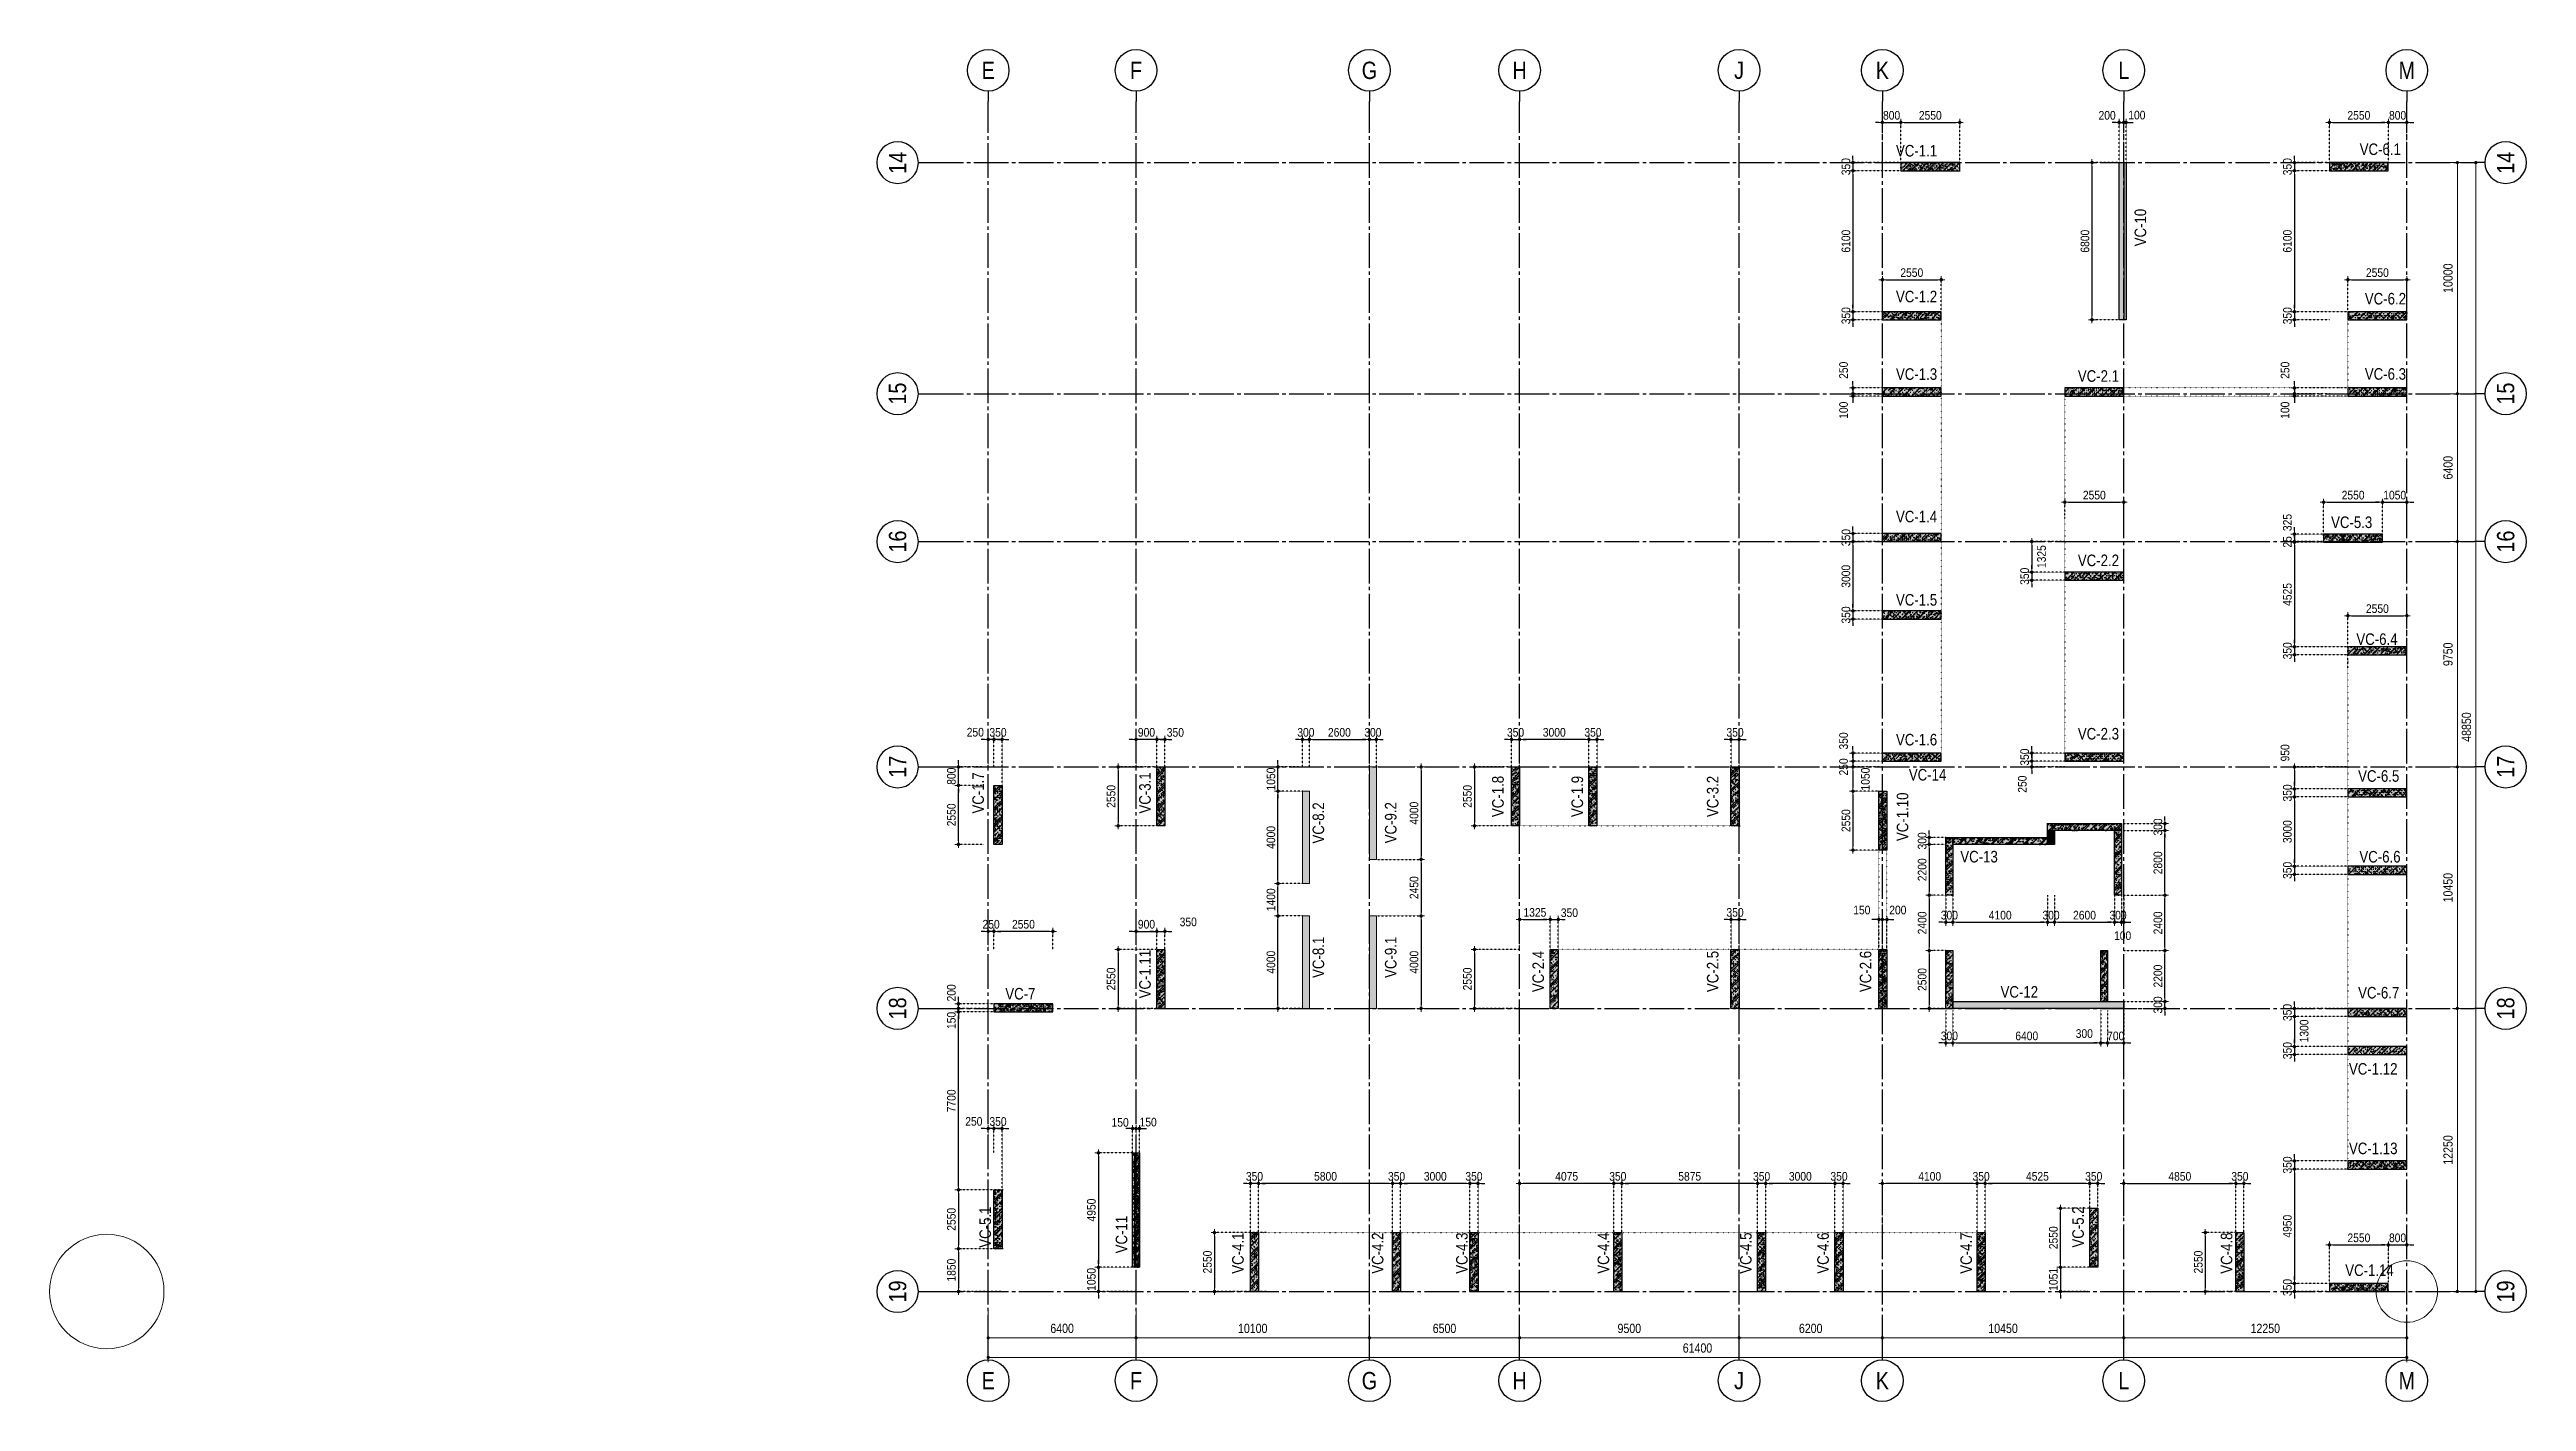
# Model space of a CAD drawing. Header units: millimetres. Extents: x -3973692 to -2843767, y 592734 to 838475.
# Drawn here: x -3150971 to -3043767, y 605224 to 663724 of the extents above; entities that cross this region are included whole.
import ezdxf
from ezdxf.enums import TextEntityAlignment as Align

# ---------------------------------------------------------------- set-up
doc = ezdxf.new("R2010")
doc.units = ezdxf.units.MM
doc.header["$MEASUREMENT"] = 0
for name, pattern in [('CHG_XX_Luoi truc-Block C$0$MB_Luoi truc-150-TWC$0$Center101', [13, 10, -1, 1, -1]), ('DIVIDE2', [15.875, 6.35, -3.175, 0, -3.175, 0, -3.175]), ('DOT2', [0.125, 0, -0.125]), ('HIDDEN5', [2.8375, 1.25, -1.5875])]:
    doc.linetypes.add(name, pattern=pattern)
doc.layers.get('0').update_dxf_attribs({"lineweight": 9})
doc.layers.get('Defpoints').update_dxf_attribs({"color": 10, "lineweight": 0})
for name, color, linetype, lineweight in [("'S_General_Dim_1", 1, 'Continuous', 18), ("'S_General_Divide_3 Intermediate", 3, 'DIVIDE2', 40), ('CHG_XX_Cot_Block C-T4-7$0$Ap0302_PC', 150, 'Continuous', 9), ('CHG_XX_Cot_Block C-T4-7$0$Dim 200', 1, 'Continuous', 5), ('CHG_XX_Luoi truc-Block C$0$Dim 200', 1, 'Continuous', 5), ('TEXT', 7, 'Continuous', 15)]:
    doc.layers.add(name, color=color, linetype=linetype, lineweight=lineweight)
for name, color, linetype in [('CHG_XX_Cot_Block C-T4-7$0$mb_cot tang 1-3$0$Concrete Line', 6, 'Continuous'), ('CHG_XX_Cot_Block C-T4-7$0$mb_cot tang 9-13 twc$0$Concrete Hatch', 218, 'Continuous'), ('CHG_XX_Cot_Block C-T4-7$0$mb_cot tang 9-13 twc$0$Concrete Line', 6, 'Continuous'), ('CHG_XX_Cot_Block C-T4-7$0$mb_cot tang 9-13 twc$0$Concrete Solid', 216, 'Continuous'), ('CHG_XX_Luoi truc-Block C$0$MB_Luoi truc-150-TWC$0$Grid', 34, 'Continuous'), ('CHG_XX_Luoi truc-Block C$0$MB_Luoi truc-150-TWC$0$Grid Line', 251, 'CHG_XX_Luoi truc-Block C$0$MB_Luoi truc-150-TWC$0$Center101'), ('dim', 1, 'Continuous')]:
    doc.layers.add(name, color=color, linetype=linetype)
doc.styles.add('arial', font='arial.ttf', dxfattribs={"width": 0.85})
doc.styles.add('CHG_XX_Luoi truc-Block C$0$MB_Luoi truc-150-TWC$0$Grid A-F$0$VNI-HelveCB', font='VHELVCB_0.TTF')
doc.styles.add('CHG_XX_Luoi truc-Block C$0$Star-HelCon', font='VHELVCN_0.TTF')
doc.styles.add('TTP-HelCon', font='VHELVCN_0.TTF')
doc.dimstyles.new('150', dxfattribs={"dimscale": 150, "dimtxt": 2.5, "dimasz": 1, "dimexe": 0, "dimexo": 0, "dimgap": 0.75, "dimtad": 1, "dimdec": 0, "dimzin": 9, "dimdsep": 46, "dimtxsty": 'arial', "dimblk1": 'DIMDOT', "dimblk2": 'DIMDOT', "dimsah": 1, "dimcen": 2, "dimdle": 3, "dimclre": 8, "dimclrt": 2, "dimadec": 0, "dimazin": 0, "dimtfac": 1, "dimtdec": 0, "dimtix": 1, "dimtmove": 2, "dimatfit": 3, "dimldrblk": 'DIMPIJL', "dimfxl": 1, "dimtvp": 1.8, "dimtolj": 1, "dimtzin": 0, "dimarcsym": 0})
doc.dimstyles.new('CHG_XX_Luoi truc-Block C$0$Dim 200', dxfattribs={"dimscale": 200, "dimtxt": 2, "dimasz": 0.7, "dimexe": 1, "dimexo": 1, "dimgap": 1, "dimtad": 1, "dimdec": 0, "dimzin": 12, "dimdsep": 46, "dimtxsty": 'CHG_XX_Luoi truc-Block C$0$Star-HelCon', "dimblk": 'CHG_XX_Luoi truc-Block C$0$_Dot', "dimcen": 1, "dimclrd": 256, "dimclre": 256, "dimclrt": 3, "dimadec": 0, "dimazin": 0, "dimtfac": 1, "dimtdec": 0, "dimtix": 1, "dimtmove": 2, "dimatfit": 3, "dimldrblk": 'CHG_XX_Luoi truc-Block C$0$HTT Arrow 30', "dimfxl": 1, "dimtolj": 1, "dimtzin": 0, "dimarcsym": 0})

msp = doc.modelspace()

# ---------------------------------------------------------------- blocks, each defined once
blk = doc.blocks.new('*U3148')
at = {"layer": 'CHG_XX_Cot_Block C-T4-7$0$mb_cot tang 9-13 twc$0$Concrete Hatch'}
h = blk.add_hatch(dxfattribs=at)
h.set_pattern_fill('CONCRETE', color=256, scale=50, style=0, pattern_type=2)
h.set_pattern_definition([(45, (-3250, 50), (-176.777, 176.777), []), (45, (-3250, 100), (-353.553, 353.553), []), (50, (-3250, 50), (358.63, -31.376), [37.5, -412.5]), (355, (-3250, 50), (-69.376, 376.096), [30, -330]), (100.4514, (-3220.1, 47.4), (289.255, 344.72), [31.87, -350.57]), (46.184, (-3250, 150), (533.62, -82.76), [56.25, -618.75]), (96.636, (-3205.53, 143.1), (467.33, 487.06), [47.805, -525.856]), (351.184, (-3250, 150), (467.33, 487.06), [45, -495]), (21, (-3200, 125), (298.454, -201.31), [37.5, -412.5]), (326, (-3200, 125), (121.658, 362.575), [30, -330]), (71.4514, (-3175.13, 108.22), (420.111, 161.265), [31.87, -350.57]), (37.5, (-3250, 50), (6.08, 166.447), [0, -326, 0, -335, 0, -331.25]), (7.5, (-3250, 50), (131.535, 197.206), [0, -191, 0, -318.5, 0, -126.25]), (327.5, (-3361.5, 50), (266.9112, -11.2774), [0, -125, 0, -390, 0, -517.5]), (317.5, (-3411.5, 50), (291.593, 50.052), [0, -162.5, 0, -259, 0, -367.5]), (0, (-3075, 225), (0, 875), [87.5, -787.5]), (0, (-2812.5, 400), (0, 875), [87.5, -787.5]), (0, (-2987.5, 750), (0, 875), [87.5, -350, 87.5, -350]), (90, (-3075, 225), (-875, 5e-14), [87.5, -787.5]), (90, (-2987.5, 750), (-875, 5e-14), [87.5, -787.5]), (90, (-2725, 400), (-875, 5e-14), [87.5, -787.5]), (90, (-2550, 662.5), (-875, 5e-14), [87.5, -787.5]), (135, (-2987.5, 225), (-875.02, 9e-14), [123.76, -1113.7]), (135, (-2900, 750), (-875.02, 9e-14), [123.76, -1113.7]), (45, (-2812.5, 400), (9e-14, 875.02), [123.76, -247.485, 123.76, -742.455]), (0, (-3425, 50), (87.5, 87.5), [-175, 0])])
h.paths.add_polyline_path([(-5000, 150), (-5000, -50), (1800, -50), (1800, 150)])
at = {"layer": 'CHG_XX_Cot_Block C-T4-7$0$mb_cot tang 9-13 twc$0$Concrete Solid'}
blk.add_hatch(color=256, dxfattribs=at).paths.add_polyline_path([(-5000, 150), (-5000, -50), (1800, -50), (1800, 150)])
at = {"layer": 'CHG_XX_Cot_Block C-T4-7$0$mb_cot tang 9-13 twc$0$Concrete Line'}
blk.add_lwpolyline([(-5000, 150), (-5000, -50), (1800, -50), (1800, 150)], close=True, dxfattribs=at)
blk = doc.blocks.new('*U3133')
at = {"layer": 'CHG_XX_Cot_Block C-T4-7$0$mb_cot tang 9-13 twc$0$Concrete Hatch'}
h = blk.add_hatch(dxfattribs=at)
h.set_pattern_fill('CONCRETE', color=256, scale=50, style=0, pattern_type=2)
h.set_pattern_definition([(45, (1000, -100), (-176.777, 176.777), []), (45, (1000, -50), (-353.55, 353.55), []), (50, (1000, -100), (358.63, -31.376), [37.5, -412.5]), (355, (1000, -100), (-69.376, 376.096), [30, -330]), (100.451, (1029.9, -102.6), (289.255, 344.72), [31.87, -350.57]), (46.184, (1000, 1e-13), (533.62, -82.76), [56.25, -618.75]), (96.636, (1044.47, -6.9), (467.33, 487.06), [47.8, -525.86]), (351.184, (1000, 1e-13), (467.33, 487.06), [45, -495]), (21, (1050, -25), (298.454, -201.31), [37.5, -412.5]), (326, (1050, -25), (121.66, 362.575), [30, -330]), (71.451, (1074.87, -41.78), (420.11, 161.265), [31.87, -350.57]), (37.5, (1000, -100), (6.08, 166.447), [0, -326, 0, -335, 0, -331.25]), (7.5, (1000, -100), (131.535, 197.206), [0, -191, 0, -318.5, 0, -126.25]), (327.5, (888.5, -100), (266.911, -11.277), [0, -125, 0, -390, 0, -517.5]), (317.5, (838.5, -100), (291.593, 50.052), [0, -162.5, 0, -259, 0, -367.5]), (0, (1175, 75), (0, 875), [87.5, -787.5]), (0, (1437.5, 250), (0, 875), [87.5, -787.5]), (0, (1262.5, 600), (0, 875), [87.5, -350, 87.5, -350]), (90, (1175, 75), (-875, 5e-14), [87.5, -787.5]), (90, (1262.5, 600), (-875, 5e-14), [87.5, -787.5]), (90, (1525, 250), (-875, 5e-14), [87.5, -787.5]), (90, (1700, 512.5), (-875, 5e-14), [87.5, -787.5]), (135, (1262.5, 75), (-875.02, 9e-14), [123.76, -1113.7]), (135, (1350, 600), (-875.02, 9e-14), [123.76, -1113.7]), (45, (1437.5, 250), (9e-14, 875.02), [123.76, -247.49, 123.76, -742.46]), (0, (825, -100), (87.5, 87.5), [-175, 0])])
h.paths.add_polyline_path([(-750, 150), (-750, -200), (1800, -200), (1800, 150)])
at = {"layer": 'CHG_XX_Cot_Block C-T4-7$0$mb_cot tang 9-13 twc$0$Concrete Solid'}
blk.add_hatch(color=256, dxfattribs=at).paths.add_polyline_path([(-750, 150), (-750, -200), (1800, -200), (1800, 150)])
at = {"layer": 'CHG_XX_Cot_Block C-T4-7$0$mb_cot tang 9-13 twc$0$Concrete Line'}
blk.add_lwpolyline([(-750, 150), (-750, -200), (1800, -200), (1800, 150)], close=True, dxfattribs=at)
blk = doc.blocks.new('*U3145')
at = {"layer": 'CHG_XX_Cot_Block C-T4-7$0$mb_cot tang 9-13 twc$0$Concrete Hatch'}
h = blk.add_hatch(dxfattribs=at)
h.set_pattern_fill('CONCRETE', color=256, scale=50, style=0, pattern_type=2)
h.set_pattern_definition([(45, (1000, 2e-10), (-176.777, 176.777), []), (45, (1000, 50), (-353.55, 353.55), []), (50, (1000, 2e-10), (358.63, -31.376), [37.5, -412.5]), (355, (1000, 2e-10), (-69.376, 376.096), [30, -330]), (100.451, (1029.9, -2.6), (289.255, 344.72), [31.87, -350.57]), (46.184, (1000, 100), (533.62, -82.76), [56.25, -618.75]), (96.636, (1044.47, 93.1), (467.33, 487.06), [47.8, -525.86]), (351.184, (1000, 100), (467.33, 487.06), [45, -495]), (21, (1050, 75), (298.454, -201.31), [37.5, -412.5]), (326, (1050, 75), (121.66, 362.575), [30, -330]), (71.451, (1074.87, 58.22), (420.11, 161.265), [31.87, -350.57]), (37.5, (1000, 2e-10), (6.08, 166.447), [0, -326, 0, -335, 0, -331.25]), (7.5, (1000, 2e-10), (131.535, 197.206), [0, -191, 0, -318.5, 0, -126.25]), (327.5, (888.5, 2e-10), (266.911, -11.277), [0, -125, 0, -390, 0, -517.5]), (317.5, (838.5, 2e-10), (291.593, 50.052), [0, -162.5, 0, -259, 0, -367.5]), (0, (1175, 175), (0, 875), [87.5, -787.5]), (0, (1437.5, 350), (0, 875), [87.5, -787.5]), (0, (1262.5, 700), (0, 875), [87.5, -350, 87.5, -350]), (90, (1175, 175), (-875, 5e-14), [87.5, -787.5]), (90, (1262.5, 700), (-875, 5e-14), [87.5, -787.5]), (90, (1525, 350), (-875, 5e-14), [87.5, -787.5]), (90, (1700, 612.5), (-875, 5e-14), [87.5, -787.5]), (135, (1262.5, 175), (-875.02, 9e-14), [123.76, -1113.7]), (135, (1350, 700), (-875.02, 9e-14), [123.76, -1113.7]), (45, (1437.5, 350), (9e-14, 875.02), [123.76, -247.49, 123.76, -742.46]), (0, (825, 2e-10), (87.5, 87.5), [-175, 0])])
h.paths.add_polyline_path([(-750, 200), (-750, -150), (1800, -150), (1800, 200)])
at = {"layer": 'CHG_XX_Cot_Block C-T4-7$0$mb_cot tang 9-13 twc$0$Concrete Solid'}
blk.add_hatch(color=256, dxfattribs=at).paths.add_polyline_path([(-750, 200), (-750, -150), (1800, -150), (1800, 200)])
at = {"layer": 'CHG_XX_Cot_Block C-T4-7$0$mb_cot tang 9-13 twc$0$Concrete Line'}
blk.add_lwpolyline([(-750, 200), (-750, -150), (1800, -150), (1800, 200)], close=True, dxfattribs=at)
blk = doc.blocks.new('*U3147')
at = {"layer": 'CHG_XX_Cot_Block C-T4-7$0$mb_cot tang 9-13 twc$0$Concrete Hatch'}
h = blk.add_hatch(dxfattribs=at)
h.set_pattern_fill('CONCRETE', color=256, scale=50, style=0, pattern_type=2)
h.set_pattern_definition([(45, (1000, 200), (-176.777, 176.777), []), (45, (1000, 250), (-353.55, 353.55), []), (50, (1000, 200), (358.63, -31.376), [37.5, -412.5]), (355, (1000, 200), (-69.376, 376.096), [30, -330]), (100.451, (1029.9, 197.4), (289.255, 344.72), [31.87, -350.57]), (46.184, (1000, 300), (533.62, -82.76), [56.25, -618.75]), (96.636, (1044.47, 293.1), (467.33, 487.06), [47.8, -525.86]), (351.184, (1000, 300), (467.33, 487.06), [45, -495]), (21, (1050, 275), (298.454, -201.31), [37.5, -412.5]), (326, (1050, 275), (121.66, 362.575), [30, -330]), (71.451, (1074.87, 258.22), (420.11, 161.265), [31.87, -350.57]), (37.5, (1000, 200), (6.08, 166.447), [0, -326, 0, -335, 0, -331.25]), (7.5, (1000, 200), (131.535, 197.206), [0, -191, 0, -318.5, 0, -126.25]), (327.5, (888.5, 200), (266.911, -11.277), [0, -125, 0, -390, 0, -517.5]), (317.5, (838.5, 200), (291.593, 50.052), [0, -162.5, 0, -259, 0, -367.5]), (0, (1175, 375), (0, 875), [87.5, -787.5]), (0, (1437.5, 550), (0, 875), [87.5, -787.5]), (0, (1262.5, 900), (0, 875), [87.5, -350, 87.5, -350]), (90, (1175, 375), (-875, 5e-14), [87.5, -787.5]), (90, (1262.5, 900), (-875, 5e-14), [87.5, -787.5]), (90, (1525, 550), (-875, 5e-14), [87.5, -787.5]), (90, (1700, 812.5), (-875, 5e-14), [87.5, -787.5]), (135, (1262.5, 375), (-875.02, 9e-14), [123.76, -1113.7]), (135, (1350, 900), (-875.02, 9e-14), [123.76, -1113.7]), (45, (1437.5, 550), (9e-14, 875.02), [123.76, -247.49, 123.76, -742.46]), (0, (825, 200), (87.5, 87.5), [-175, 0])])
h.paths.add_polyline_path([(-750, 300), (-750, -50), (1800, -50), (1800, 300)])
at = {"layer": 'CHG_XX_Cot_Block C-T4-7$0$mb_cot tang 9-13 twc$0$Concrete Solid'}
blk.add_hatch(color=256, dxfattribs=at).paths.add_polyline_path([(-750, 300), (-750, -50), (1800, -50), (1800, 300)])
at = {"layer": 'CHG_XX_Cot_Block C-T4-7$0$mb_cot tang 9-13 twc$0$Concrete Line'}
blk.add_lwpolyline([(-750, 300), (-750, -50), (1800, -50), (1800, 300)], close=True, dxfattribs=at)
blk = doc.blocks.new('*U3144')
at = {"layer": 'CHG_XX_Cot_Block C-T4-7$0$mb_cot tang 9-13 twc$0$Concrete Hatch'}
h = blk.add_hatch(dxfattribs=at)
h.set_pattern_fill('CONCRETE', color=256, scale=50, style=0, pattern_type=2)
h.set_pattern_definition([(45, (3400, 50), (-176.777, 176.777), []), (45, (3400, 100), (-353.553, 353.553), []), (50, (3400, 50), (358.63, -31.376), [37.5, -412.5]), (355, (3400, 50), (-69.376, 376.096), [30, -330]), (100.451, (3429.9, 47.4), (289.255, 344.72), [31.87, -350.57]), (46.184, (3400, 150), (533.62, -82.76), [56.25, -618.75]), (96.636, (3444.47, 143.1), (467.33, 487.06), [47.805, -525.856]), (351.184, (3400, 150), (467.33, 487.06), [45, -495]), (21, (3450, 125), (298.454, -201.31), [37.5, -412.5]), (326, (3450, 125), (121.658, 362.575), [30, -330]), (71.451, (3474.87, 108.22), (420.11, 161.265), [31.87, -350.57]), (37.5, (3400, 50), (6.08, 166.447), [0, -326, 0, -335, 0, -331.25]), (7.5, (3400, 50), (131.535, 197.206), [0, -191, 0, -318.5, 0, -126.25]), (327.5, (3288.5, 50), (266.911, -11.2774), [0, -125, 0, -390, 0, -517.5]), (317.5, (3238.5, 50), (291.593, 50.052), [0, -162.5, 0, -259, 0, -367.5]), (0, (3575, 225), (0, 875), [87.5, -787.5]), (0, (3837.5, 400), (0, 875), [87.5, -787.5]), (0, (3662.5, 750), (0, 875), [87.5, -350, 87.5, -350]), (90, (3575, 225), (-875, 5e-14), [87.5, -787.5]), (90, (3662.5, 750), (-875, 5e-14), [87.5, -787.5]), (90, (3925, 400), (-875, 5e-14), [87.5, -787.5]), (90, (4100, 662.5), (-875, 5e-14), [87.5, -787.5]), (135, (3662.5, 225), (-875.02, 9e-14), [123.76, -1113.7]), (135, (3750, 750), (-875.02, 9e-14), [123.76, -1113.7]), (45, (3837.5, 400), (9e-14, 875.02), [123.76, -247.485, 123.76, -742.455]), (0, (3225, 50), (87.5, 87.5), [-175, 0])])
h.paths.add_polyline_path([(-750, 150), (-750, -50), (4200, -50), (4200, 150)])
at = {"layer": 'CHG_XX_Cot_Block C-T4-7$0$mb_cot tang 9-13 twc$0$Concrete Solid'}
blk.add_hatch(color=256, dxfattribs=at).paths.add_polyline_path([(-750, 150), (-750, -50), (4200, -50), (4200, 150)])
at = {"layer": 'CHG_XX_Cot_Block C-T4-7$0$mb_cot tang 9-13 twc$0$Concrete Line'}
blk.add_lwpolyline([(-750, 150), (-750, -50), (4200, -50), (4200, 150)], close=True, dxfattribs=at)
blk = doc.blocks.new('*U3134')
at = {"layer": 'CHG_XX_Cot_Block C-T4-7$0$mb_cot tang 9-13 twc$0$Concrete Hatch'}
h = blk.add_hatch(dxfattribs=at)
h.set_pattern_fill('CONCRETE', color=256, scale=50, style=0, pattern_type=2)
h.set_pattern_definition([(45, (1000, -200), (-176.777, 176.777), []), (45, (1000, -150), (-353.55, 353.55), []), (50, (1000, -200), (358.63, -31.376), [37.5, -412.5]), (355, (1000, -200), (-69.376, 376.096), [30, -330]), (100.451, (1029.9, -202.6), (289.255, 344.72), [31.87, -350.57]), (46.184, (1000, -100), (533.62, -82.76), [56.25, -618.75]), (96.636, (1044.47, -106.9), (467.33, 487.06), [47.8, -525.86]), (351.184, (1000, -100), (467.33, 487.06), [45, -495]), (21, (1050, -125), (298.454, -201.31), [37.5, -412.5]), (326, (1050, -125), (121.66, 362.575), [30, -330]), (71.451, (1074.87, -141.78), (420.11, 161.265), [31.87, -350.57]), (37.5, (1000, -200), (6.08, 166.447), [0, -326, 0, -335, 0, -331.25]), (7.5, (1000, -200), (131.535, 197.206), [0, -191, 0, -318.5, 0, -126.25]), (327.5, (888.5, -200), (266.911, -11.277), [0, -125, 0, -390, 0, -517.5]), (317.5, (838.5, -200), (291.593, 50.052), [0, -162.5, 0, -259, 0, -367.5]), (0, (1175, -25), (0, 875), [87.5, -787.5]), (0, (1437.5, 150), (0, 875), [87.5, -787.5]), (0, (1262.5, 500), (0, 875), [87.5, -350, 87.5, -350]), (90, (1175, -25), (-875, 5e-14), [87.5, -787.5]), (90, (1262.5, 500), (-875, 5e-14), [87.5, -787.5]), (90, (1525, 150), (-875, 5e-14), [87.5, -787.5]), (90, (1700, 412.5), (-875, 5e-14), [87.5, -787.5]), (135, (1262.5, -25), (-875.02, 9e-14), [123.76, -1113.7]), (135, (1350, 500), (-875.02, 9e-14), [123.76, -1113.7]), (45, (1437.5, 150), (9e-14, 875.02), [123.76, -247.49, 123.76, -742.46]), (0, (825, -200), (87.5, 87.5), [-175, 0])])
h.paths.add_polyline_path([(-750, 100), (-750, -250), (1800, -250), (1800, 100)])
at = {"layer": 'CHG_XX_Cot_Block C-T4-7$0$mb_cot tang 9-13 twc$0$Concrete Solid'}
blk.add_hatch(color=256, dxfattribs=at).paths.add_polyline_path([(-750, 100), (-750, -250), (1800, -250), (1800, 100)])
at = {"layer": 'CHG_XX_Cot_Block C-T4-7$0$mb_cot tang 9-13 twc$0$Concrete Line'}
blk.add_lwpolyline([(-750, 100), (-750, -250), (1800, -250), (1800, 100)], close=True, dxfattribs=at)
blk = doc.blocks.new('*U3146')
at = {"layer": 'CHG_XX_Cot_Block C-T4-7$0$mb_cot tang 9-13 twc$0$Concrete Hatch'}
h = blk.add_hatch(dxfattribs=at)
h.set_pattern_fill('CONCRETE', color=256, scale=50, style=0, pattern_type=2)
h.set_pattern_definition([(45, (1000, 100), (-176.777, 176.777), []), (45, (1000, 150), (-353.55, 353.55), []), (50, (1000, 100), (358.63, -31.376), [37.5, -412.5]), (355, (1000, 100), (-69.376, 376.096), [30, -330]), (100.451, (1029.9, 97.4), (289.255, 344.72), [31.87, -350.57]), (46.184, (1000, 200), (533.62, -82.76), [56.25, -618.75]), (96.636, (1044.47, 193.1), (467.33, 487.06), [47.8, -525.86]), (351.184, (1000, 200), (467.33, 487.06), [45, -495]), (21, (1050, 175), (298.454, -201.31), [37.5, -412.5]), (326, (1050, 175), (121.66, 362.575), [30, -330]), (71.451, (1074.87, 158.22), (420.11, 161.265), [31.87, -350.57]), (37.5, (1000, 100), (6.08, 166.447), [0, -326, 0, -335, 0, -331.25]), (7.5, (1000, 100), (131.535, 197.206), [0, -191, 0, -318.5, 0, -126.25]), (327.5, (888.5, 100), (266.911, -11.277), [0, -125, 0, -390, 0, -517.5]), (317.5, (838.5, 100), (291.593, 50.052), [0, -162.5, 0, -259, 0, -367.5]), (0, (1175, 275), (0, 875), [87.5, -787.5]), (0, (1437.5, 450), (0, 875), [87.5, -787.5]), (0, (1262.5, 800), (0, 875), [87.5, -350, 87.5, -350]), (90, (1175, 275), (-875, 5e-14), [87.5, -787.5]), (90, (1262.5, 800), (-875, 5e-14), [87.5, -787.5]), (90, (1525, 450), (-875, 5e-14), [87.5, -787.5]), (90, (1700, 712.5), (-875, 5e-14), [87.5, -787.5]), (135, (1262.5, 275), (-875.02, 9e-14), [123.76, -1113.7]), (135, (1350, 800), (-875.02, 9e-14), [123.76, -1113.7]), (45, (1437.5, 450), (9e-14, 875.02), [123.76, -247.49, 123.76, -742.46]), (0, (825, 100), (87.5, 87.5), [-175, 0])])
h.paths.add_polyline_path([(-750, 250), (-750, -100), (1800, -100), (1800, 250)])
at = {"layer": 'CHG_XX_Cot_Block C-T4-7$0$mb_cot tang 9-13 twc$0$Concrete Solid'}
blk.add_hatch(color=256, dxfattribs=at).paths.add_polyline_path([(-750, 250), (-750, -100), (1800, -100), (1800, 250)])
at = {"layer": 'CHG_XX_Cot_Block C-T4-7$0$mb_cot tang 9-13 twc$0$Concrete Line'}
blk.add_lwpolyline([(-750, 250), (-750, -100), (1800, -100), (1800, 250)], close=True, dxfattribs=at)
blk = doc.blocks.new('*U3136')
at = {"layer": 'CHG_XX_Cot_Block C-T4-7$0$mb_cot tang 9-13 twc$0$Concrete Hatch'}
h = blk.add_hatch(dxfattribs=at)
h.set_pattern_fill('CONCRETE', color=256, scale=50, style=0, pattern_type=2)
h.set_pattern_definition([(45, (950, -50), (-176.777, 176.777), []), (45, (950, 1e-13), (-353.55, 353.55), []), (50, (950, -50), (358.63, -31.376), [37.5, -412.5]), (355, (950, -50), (-69.376, 376.1), [30, -330]), (100.451, (979.9, -52.6), (289.255, 344.72), [31.87, -350.57]), (46.184, (950, 50), (533.62, -82.76), [56.25, -618.75]), (96.636, (994.47, 43.1), (467.33, 487.06), [47.8, -525.86]), (351.184, (950, 50), (467.33, 487.06), [45, -495]), (21, (1000, 25), (298.454, -201.31), [37.5, -412.5]), (326, (1000, 25), (121.66, 362.575), [30, -330]), (71.451, (1024.87, 8.22), (420.11, 161.265), [31.87, -350.57]), (37.5, (950, -50), (6.08, 166.447), [0, -326, 0, -335, 0, -331.25]), (7.5, (950, -50), (131.535, 197.206), [0, -191, 0, -318.5, 0, -126.25]), (327.5, (838.5, -50), (266.911, -11.277), [0, -125, 0, -390, 0, -517.5]), (317.5, (788.5, -50), (291.593, 50.052), [0, -162.5, 0, -259, 0, -367.5]), (0, (1125, 125), (0, 875), [87.5, -787.5]), (0, (1387.5, 300), (0, 875), [87.5, -787.5]), (0, (1212.5, 650), (0, 875), [87.5, -350, 87.5, -350]), (90, (1125, 125), (-875, 5e-14), [87.5, -787.5]), (90, (1212.5, 650), (-875, 5e-14), [87.5, -787.5]), (90, (1475, 300), (-875, 5e-14), [87.5, -787.5]), (90, (1650, 562.5), (-875, 5e-14), [87.5, -787.5]), (135, (1212.5, 125), (-875.02, 9e-14), [123.76, -1113.7]), (135, (1300, 650), (-875.02, 9e-14), [123.76, -1113.7]), (45, (1387.5, 300), (9e-14, 875.02), [123.76, -247.49, 123.76, -742.46]), (0, (775, -50), (87.5, 87.5), [-175, 0])])
h.paths.add_polyline_path([(-750, 150), (-750, -150), (1750, -150), (1750, 150)])
at = {"layer": 'CHG_XX_Cot_Block C-T4-7$0$mb_cot tang 9-13 twc$0$Concrete Solid'}
blk.add_hatch(color=256, dxfattribs=at).paths.add_polyline_path([(-750, 150), (-750, -150), (1750, -150), (1750, 150)])
at = {"layer": 'CHG_XX_Cot_Block C-T4-7$0$mb_cot tang 9-13 twc$0$Concrete Line'}
blk.add_lwpolyline([(-750, 150), (-750, -150), (1750, -150), (1750, 150)], close=True, dxfattribs=at)
blk = doc.blocks.new('*U3137')
at = {"layer": 'CHG_XX_Cot_Block C-T4-7$0$mb_cot tang 9-13 twc$0$Concrete Hatch'}
h = blk.add_hatch(dxfattribs=at)
h.set_pattern_fill('CONCRETE', color=256, scale=50, style=0, pattern_type=2)
h.set_pattern_definition([(45, (1250, -50), (-176.777, 176.777), []), (45, (1250, 1e-13), (-353.55, 353.55), []), (50, (1250, -50), (358.63, -31.376), [37.5, -412.5]), (355, (1250, -50), (-69.376, 376.1), [30, -330]), (100.451, (1279.9, -52.6), (289.255, 344.72), [31.87, -350.57]), (46.184, (1250, 50), (533.62, -82.76), [56.25, -618.75]), (96.636, (1294.47, 43.1), (467.33, 487.06), [47.8, -525.86]), (351.184, (1250, 50), (467.33, 487.06), [45, -495]), (21, (1300, 25), (298.454, -201.31), [37.5, -412.5]), (326, (1300, 25), (121.66, 362.575), [30, -330]), (71.451, (1324.87, 8.22), (420.11, 161.265), [31.87, -350.57]), (37.5, (1250, -50), (6.08, 166.447), [0, -326, 0, -335, 0, -331.25]), (7.5, (1250, -50), (131.535, 197.206), [0, -191, 0, -318.5, 0, -126.25]), (327.5, (1138.5, -50), (266.911, -11.277), [0, -125, 0, -390, 0, -517.5]), (317.5, (1088.5, -50), (291.593, 50.052), [0, -162.5, 0, -259, 0, -367.5]), (0, (1425, 125), (0, 875), [87.5, -787.5]), (0, (1687.5, 300), (0, 875), [87.5, -787.5]), (0, (1512.5, 650), (0, 875), [87.5, -350, 87.5, -350]), (90, (1425, 125), (-875, 5e-14), [87.5, -787.5]), (90, (1512.5, 650), (-875, 5e-14), [87.5, -787.5]), (90, (1775, 300), (-875, 5e-14), [87.5, -787.5]), (90, (1950, 562.5), (-875, 5e-14), [87.5, -787.5]), (135, (1512.5, 125), (-875.02, 9e-14), [123.76, -1113.7]), (135, (1600, 650), (-875.02, 9e-14), [123.76, -1113.7]), (45, (1687.5, 300), (9e-14, 875.02), [123.76, -247.49, 123.76, -742.46]), (0, (1075, -50), (87.5, 87.5), [-175, 0])])
h.paths.add_polyline_path([(-450, 150), (-450, -150), (1750, -150), (1750, 150)])
at = {"layer": 'CHG_XX_Cot_Block C-T4-7$0$mb_cot tang 9-13 twc$0$Concrete Solid'}
blk.add_hatch(color=256, dxfattribs=at).paths.add_polyline_path([(-450, 150), (-450, -150), (1750, -150), (1750, 150)])
at = {"layer": 'CHG_XX_Cot_Block C-T4-7$0$mb_cot tang 9-13 twc$0$Concrete Line'}
blk.add_lwpolyline([(-450, 150), (-450, -150), (1750, -150), (1750, 150)], close=True, dxfattribs=at)
blk = doc.blocks.new('*U3138')
at = {"layer": 'CHG_XX_Cot_Block C-T4-7$0$mb_cot tang 9-13 twc$0$Concrete Hatch'}
h = blk.add_hatch(dxfattribs=at)
h.set_pattern_fill('CONCRETE', color=256, scale=50, style=0, pattern_type=2)
h.set_pattern_definition([(45, (-250, 7050), (-176.777, 176.777), []), (45, (-250, 7100), (-353.553, 353.553), []), (50, (-250, 7050), (358.63, -31.376), [37.5, -412.5]), (355, (-250, 7050), (-69.376, 376.096), [30, -330]), (100.4514, (-220.1, 7047.4), (289.255, 344.72), [31.87, -350.571]), (46.184, (-250, 7150), (533.62, -82.76), [56.25, -618.75]), (96.636, (-205.53, 7143.1), (467.33, 487.06), [47.805, -525.856]), (351.184, (-250, 7150), (467.33, 487.06), [45, -495]), (21, (-200, 7125), (298.454, -201.31), [37.5, -412.5]), (326, (-200, 7125), (121.658, 362.575), [30, -330]), (71.4514, (-175.13, 7108.22), (420.111, 161.265), [31.87, -350.571]), (37.5, (-250, 7050), (6.08, 166.447), [0, -326, 0, -335, 0, -331.25]), (7.5, (-250, 7050), (131.5348, 197.206), [0, -191, 0, -318.5, 0, -126.25]), (327.5, (-361.5, 7050), (266.9112, -11.2774), [0, -125, 0, -390, 0, -517.5]), (317.5, (-411.5, 7050), (291.593, 50.0525), [0, -162.5, 0, -259, 0, -367.5]), (0, (-75, 7225), (0, 875), [87.5, -787.5]), (0, (187.5, 7400), (0, 875), [87.5, -787.5]), (0, (12.5, 7750), (0, 875), [87.5, -350, 87.5, -350]), (90, (-75, 7225), (-875, 5e-14), [87.5, -787.5]), (90, (12.5, 7750), (-875, 5e-14), [87.5, -787.5]), (90, (275, 7400), (-875, 5e-14), [87.5, -787.5]), (90, (450, 7662.5), (-875, 5e-14), [87.5, -787.5]), (135, (12.5, 7225), (-875.016, 9e-14), [123.76, -1113.7]), (135, (100, 7750), (-875.016, 9e-14), [123.76, -1113.7]), (45, (187.5, 7400), (9e-14, 875.016), [123.76, -247.485, 123.76, -742.455]), (0, (-425, 7050), (87.5, 87.5), [-175, 0])])
h.paths.add_polyline_path([(-250, 7250), (-250, -150), (50, -150), (50, 7250)])
at = {"layer": 'CHG_XX_Cot_Block C-T4-7$0$mb_cot tang 9-13 twc$0$Concrete Solid'}
blk.add_hatch(color=256, dxfattribs=at).paths.add_polyline_path([(-250, 7250), (-250, -150), (50, -150), (50, 7250)])
at = {"layer": 'CHG_XX_Cot_Block C-T4-7$0$mb_cot tang 9-13 twc$0$Concrete Line'}
blk.add_lwpolyline([(-250, 7250), (-250, -150), (50, -150), (50, 7250)], close=True, dxfattribs=at)
blk = doc.blocks.new('*U3139')
at = {"layer": 'CHG_XX_Cot_Block C-T4-7$0$mb_cot tang 9-13 twc$0$Concrete Hatch'}
h = blk.add_hatch(dxfattribs=at)
h.set_pattern_fill('CONCRETE', color=256, scale=50, style=0, pattern_type=2)
h.set_pattern_definition([(45, (-250, 2850), (-176.777, 176.777), []), (45, (-250, 2900), (-353.55, 353.55), []), (50, (-250, 2850), (358.63, -31.376), [37.5, -412.5]), (355, (-250, 2850), (-69.376, 376.096), [30, -330]), (100.451, (-220.1, 2847.4), (289.255, 344.72), [31.87, -350.57]), (46.184, (-250, 2950), (533.62, -82.76), [56.25, -618.75]), (96.636, (-205.53, 2943.1), (467.33, 487.06), [47.805, -525.86]), (351.184, (-250, 2950), (467.33, 487.06), [45, -495]), (21, (-200, 2925), (298.454, -201.31), [37.5, -412.5]), (326, (-200, 2925), (121.658, 362.575), [30, -330]), (71.451, (-175.13, 2908.22), (420.11, 161.265), [31.87, -350.57]), (37.5, (-250, 2850), (6.08, 166.447), [0, -326, 0, -335, 0, -331.25]), (7.5, (-250, 2850), (131.535, 197.206), [0, -191, 0, -318.5, 0, -126.25]), (327.5, (-361.5, 2850), (266.911, -11.2774), [0, -125, 0, -390, 0, -517.5]), (317.5, (-411.5, 2850), (291.593, 50.052), [0, -162.5, 0, -259, 0, -367.5]), (0, (-75, 3025), (0, 875), [87.5, -787.5]), (0, (187.5, 3200), (0, 875), [87.5, -787.5]), (0, (12.5, 3550), (0, 875), [87.5, -350, 87.5, -350]), (90, (-75, 3025), (-875, 5e-14), [87.5, -787.5]), (90, (12.5, 3550), (-875, 5e-14), [87.5, -787.5]), (90, (275, 3200), (-875, 5e-14), [87.5, -787.5]), (90, (450, 3462.5), (-875, 5e-14), [87.5, -787.5]), (135, (12.5, 3025), (-875.02, 9e-14), [123.76, -1113.7]), (135, (100, 3550), (-875.02, 9e-14), [123.76, -1113.7]), (45, (187.5, 3200), (9e-14, 875.02), [123.76, -247.485, 123.76, -742.455]), (0, (-425, 2850), (87.5, 87.5), [-175, 0])])
h.paths.add_polyline_path([(-250, 3050), (-250, -150), (50, -150), (50, 3050)])
at = {"layer": 'CHG_XX_Cot_Block C-T4-7$0$mb_cot tang 9-13 twc$0$Concrete Solid'}
blk.add_hatch(color=256, dxfattribs=at).paths.add_polyline_path([(-250, 3050), (-250, -150), (50, -150), (50, 3050)])
at = {"layer": 'CHG_XX_Cot_Block C-T4-7$0$mb_cot tang 9-13 twc$0$Concrete Line'}
blk.add_lwpolyline([(-250, 3050), (-250, -150), (50, -150), (50, 3050)], close=True, dxfattribs=at)
blk = doc.blocks.new('*U3140')
at = {"layer": 'CHG_XX_Cot_Block C-T4-7$0$mb_cot tang 9-13 twc$0$Concrete Hatch'}
h = blk.add_hatch(dxfattribs=at)
h.set_pattern_fill('CONCRETE', color=256, scale=50, style=0, pattern_type=2)
h.set_pattern_definition([(45, (-250, 3750), (-176.777, 176.777), []), (45, (-250, 3800), (-353.553, 353.553), []), (50, (-250, 3750), (358.63, -31.376), [37.5, -412.5]), (355, (-250, 3750), (-69.376, 376.096), [30, -330]), (100.451, (-220.1, 3747.4), (289.255, 344.72), [31.87, -350.57]), (46.184, (-250, 3850), (533.62, -82.76), [56.25, -618.75]), (96.636, (-205.53, 3843.1), (467.33, 487.06), [47.805, -525.856]), (351.184, (-250, 3850), (467.33, 487.06), [45, -495]), (21, (-200, 3825), (298.454, -201.31), [37.5, -412.5]), (326, (-200, 3825), (121.658, 362.575), [30, -330]), (71.451, (-175.13, 3808.22), (420.11, 161.265), [31.87, -350.57]), (37.5, (-250, 3750), (6.08, 166.447), [0, -326, 0, -335, 0, -331.25]), (7.5, (-250, 3750), (131.535, 197.206), [0, -191, 0, -318.5, 0, -126.25]), (327.5, (-361.5, 3750), (266.911, -11.2774), [0, -125, 0, -390, 0, -517.5]), (317.5, (-411.5, 3750), (291.593, 50.052), [0, -162.5, 0, -259, 0, -367.5]), (0, (-75, 3925), (0, 875), [87.5, -787.5]), (0, (187.5, 4100), (0, 875), [87.5, -787.5]), (0, (12.5, 4450), (0, 875), [87.5, -350, 87.5, -350]), (90, (-75, 3925), (-875, 5e-14), [87.5, -787.5]), (90, (12.5, 4450), (-875, 5e-14), [87.5, -787.5]), (90, (275, 4100), (-875, 5e-14), [87.5, -787.5]), (90, (450, 4362.5), (-875, 5e-14), [87.5, -787.5]), (135, (12.5, 3925), (-875.02, 9e-14), [123.76, -1113.7]), (135, (100, 4450), (-875.02, 9e-14), [123.76, -1113.7]), (45, (187.5, 4100), (9e-14, 875.02), [123.76, -247.485, 123.76, -742.455]), (0, (-425, 3750), (87.5, 87.5), [-175, 0])])
h.paths.add_polyline_path([(-250, 3950), (-250, -150), (50, -150), (50, 3950)])
at = {"layer": 'CHG_XX_Cot_Block C-T4-7$0$mb_cot tang 9-13 twc$0$Concrete Solid'}
blk.add_hatch(color=256, dxfattribs=at).paths.add_polyline_path([(-250, 3950), (-250, -150), (50, -150), (50, 3950)])
at = {"layer": 'CHG_XX_Cot_Block C-T4-7$0$mb_cot tang 9-13 twc$0$Concrete Line'}
blk.add_lwpolyline([(-250, 3950), (-250, -150), (50, -150), (50, 3950)], close=True, dxfattribs=at)
blk = doc.blocks.new('*U3141')
at = {"layer": 'CHG_XX_Cot_Block C-T4-7$0$mb_cot tang 9-13 twc$0$Concrete Hatch'}
h = blk.add_hatch(dxfattribs=at)
h.set_pattern_fill('CONCRETE', color=256, scale=50, style=0, pattern_type=2)
h.set_pattern_definition([(45, (-2450, -50), (-176.777, 176.777), []), (45, (-2450, 1e-13), (-353.55, 353.55), []), (50, (-2450, -50), (358.63, -31.376), [37.5, -412.5]), (355, (-2450, -50), (-69.376, 376.096), [30, -330]), (100.451, (-2420.1, -52.6), (289.255, 344.72), [31.87, -350.57]), (46.184, (-2450, 50), (533.62, -82.76), [56.25, -618.75]), (96.636, (-2405.53, 43.1), (467.33, 487.06), [47.81, -525.86]), (351.184, (-2450, 50), (467.33, 487.06), [45, -495]), (21, (-2400, 25), (298.454, -201.31), [37.5, -412.5]), (326, (-2400, 25), (121.66, 362.575), [30, -330]), (71.451, (-2375.13, 8.22), (420.11, 161.265), [31.87, -350.57]), (37.5, (-2450, -50), (6.08, 166.447), [0, -326, 0, -335, 0, -331.25]), (7.5, (-2450, -50), (131.535, 197.206), [0, -191, 0, -318.5, 0, -126.25]), (327.5, (-2561.5, -50), (266.911, -11.2774), [0, -125, 0, -390, 0, -517.5]), (317.5, (-2611.5, -50), (291.593, 50.052), [0, -162.5, 0, -259, 0, -367.5]), (0, (-2275, 125), (0, 875), [87.5, -787.5]), (0, (-2012.5, 300), (0, 875), [87.5, -787.5]), (0, (-2187.5, 650), (0, 875), [87.5, -350, 87.5, -350]), (90, (-2275, 125), (-875, 5e-14), [87.5, -787.5]), (90, (-2187.5, 650), (-875, 5e-14), [87.5, -787.5]), (90, (-1925, 300), (-875, 5e-14), [87.5, -787.5]), (90, (-1750, 562.5), (-875, 5e-14), [87.5, -787.5]), (135, (-2187.5, 125), (-875.02, 9e-14), [123.76, -1113.7]), (135, (-2100, 650), (-875.02, 9e-14), [123.76, -1113.7]), (45, (-2012.5, 300), (9e-14, 875.02), [123.76, -247.49, 123.76, -742.46]), (0, (-2625, -50), (87.5, 87.5), [-175, 0])])
h.paths.add_polyline_path([(-2450, 150), (-2450, -150), (50, -150), (50, 150)])
at = {"layer": 'CHG_XX_Cot_Block C-T4-7$0$mb_cot tang 9-13 twc$0$Concrete Solid'}
blk.add_hatch(color=256, dxfattribs=at).paths.add_polyline_path([(-2450, 150), (-2450, -150), (50, -150), (50, 150)])
at = {"layer": 'CHG_XX_Cot_Block C-T4-7$0$mb_cot tang 9-13 twc$0$Concrete Line'}
blk.add_lwpolyline([(-2450, 150), (-2450, -150), (50, -150), (50, 150)], close=True, dxfattribs=at)
blk = doc.blocks.new('*U3142')
at = {"layer": 'CHG_XX_Cot_Block C-T4-7$0$mb_cot tang 9-13 twc$0$Concrete Hatch'}
h = blk.add_hatch(dxfattribs=at)
h.set_pattern_fill('CONCRETE', color=256, scale=50, style=0, pattern_type=2)
h.set_pattern_definition([(45, (-2150, -50), (-176.777, 176.777), []), (45, (-2150, 1e-13), (-353.55, 353.55), []), (50, (-2150, -50), (358.63, -31.376), [37.5, -412.5]), (355, (-2150, -50), (-69.376, 376.096), [30, -330]), (100.451, (-2120.1, -52.6), (289.255, 344.72), [31.87, -350.57]), (46.184, (-2150, 50), (533.62, -82.76), [56.25, -618.75]), (96.636, (-2105.53, 43.1), (467.33, 487.06), [47.81, -525.86]), (351.184, (-2150, 50), (467.33, 487.06), [45, -495]), (21, (-2100, 25), (298.454, -201.31), [37.5, -412.5]), (326, (-2100, 25), (121.66, 362.575), [30, -330]), (71.451, (-2075.13, 8.22), (420.11, 161.265), [31.87, -350.57]), (37.5, (-2150, -50), (6.08, 166.447), [0, -326, 0, -335, 0, -331.25]), (7.5, (-2150, -50), (131.535, 197.206), [0, -191, 0, -318.5, 0, -126.25]), (327.5, (-2261.5, -50), (266.911, -11.2774), [0, -125, 0, -390, 0, -517.5]), (317.5, (-2311.5, -50), (291.593, 50.052), [0, -162.5, 0, -259, 0, -367.5]), (0, (-1975, 125), (0, 875), [87.5, -787.5]), (0, (-1712.5, 300), (0, 875), [87.5, -787.5]), (0, (-1887.5, 650), (0, 875), [87.5, -350, 87.5, -350]), (90, (-1975, 125), (-875, 5e-14), [87.5, -787.5]), (90, (-1887.5, 650), (-875, 5e-14), [87.5, -787.5]), (90, (-1625, 300), (-875, 5e-14), [87.5, -787.5]), (90, (-1450, 562.5), (-875, 5e-14), [87.5, -787.5]), (135, (-1887.5, 125), (-875.02, 9e-14), [123.76, -1113.7]), (135, (-1800, 650), (-875.02, 9e-14), [123.76, -1113.7]), (45, (-1712.5, 300), (9e-14, 875.02), [123.76, -247.49, 123.76, -742.46]), (0, (-2325, -50), (87.5, 87.5), [-175, 0])])
h.paths.add_polyline_path([(-2450, 150), (-2450, -150), (350, -150), (350, 150)])
at = {"layer": 'CHG_XX_Cot_Block C-T4-7$0$mb_cot tang 9-13 twc$0$Concrete Solid'}
blk.add_hatch(color=256, dxfattribs=at).paths.add_polyline_path([(-2450, 150), (-2450, -150), (350, -150), (350, 150)])
at = {"layer": 'CHG_XX_Cot_Block C-T4-7$0$mb_cot tang 9-13 twc$0$Concrete Line'}
blk.add_lwpolyline([(-2450, 150), (-2450, -150), (350, -150), (350, 150)], close=True, dxfattribs=at)
blk = doc.blocks.new('*U3143')
at = {"layer": 'CHG_XX_Cot_Block C-T4-7$0$mb_cot tang 9-13 twc$0$Concrete Hatch'}
h = blk.add_hatch(dxfattribs=at)
h.set_pattern_fill('CONCRETE', color=256, scale=50, style=0, pattern_type=2)
h.set_pattern_definition([(45, (50, -50), (-176.78, 176.78), []), (45, (50, 1e-13), (-353.55, 353.55), []), (50, (50, -50), (358.63, -31.38), [37.5, -412.5]), (355, (50, -50), (-69.38, 376.1), [30, -330]), (100.45, (79.9, -52.6), (289.25, 344.72), [31.87, -350.57]), (46.18, (50, 50), (533.6, -82.76), [56.25, -618.75]), (96.64, (94.47, 43.1), (467.33, 487.06), [47.8, -525.86]), (351.18, (50, 50), (467.33, 487.06), [45, -495]), (21, (100, 25), (298.45, -201.3), [37.5, -412.5]), (326, (100, 25), (121.66, 362.58), [30, -330]), (71.45, (124.87, 8.22), (420.1, 161.27), [31.87, -350.57]), (37.5, (50, -50), (6.08, 166.447), [0, -326, 0, -335, 0, -331.25]), (7.5, (50, -50), (131.535, 197.21), [0, -191, 0, -318.5, 0, -126.25]), (327.5, (-61.5, -50), (266.91, -11.277), [0, -125, 0, -390, 0, -517.5]), (317.5, (-111.5, -50), (291.59, 50.05), [0, -162.5, 0, -259, 0, -367.5]), (0, (225, 125), (0, 875), [87.5, -787.5]), (0, (487.5, 300), (0, 875), [87.5, -787.5]), (0, (312.5, 650), (0, 875), [87.5, -350, 87.5, -350]), (90, (225, 125), (-875, 5e-14), [87.5, -787.5]), (90, (312.5, 650), (-875, 5e-14), [87.5, -787.5]), (90, (575, 300), (-875, 5e-14), [87.5, -787.5]), (90, (750, 562.5), (-875, 5e-14), [87.5, -787.5]), (135, (312.5, 125), (-875, 9e-14), [123.76, -1113.7]), (135, (400, 650), (-875, 9e-14), [123.76, -1113.7]), (45, (487.5, 300), (9e-14, 875), [123.76, -247.49, 123.76, -742.46]), (0, (-125, -50), (87.5, 87.5), [-175, 0])])
h.paths.add_polyline_path([(-250, 150), (-250, -150), (350, -150), (350, 150)])
at = {"layer": 'CHG_XX_Cot_Block C-T4-7$0$mb_cot tang 9-13 twc$0$Concrete Solid'}
blk.add_hatch(color=256, dxfattribs=at).paths.add_polyline_path([(-250, 150), (-250, -150), (350, -150), (350, 150)])
at = {"layer": 'CHG_XX_Cot_Block C-T4-7$0$mb_cot tang 9-13 twc$0$Concrete Line'}
blk.add_lwpolyline([(-250, 150), (-250, -150), (350, -150), (350, 150)], close=True, dxfattribs=at)
blk = doc.blocks.new('*U3150')
at = {"layer": 'CHG_XX_Cot_Block C-T4-7$0$mb_cot tang 9-13 twc$0$Concrete Hatch'}
h = blk.add_hatch(dxfattribs=at)
h.set_pattern_fill('CONCRETE', color=256, scale=50, style=0, pattern_type=2)
h.set_pattern_definition([(45, (-3250, 150), (-176.777, 176.777), []), (45, (-3250, 200), (-353.553, 353.553), []), (50, (-3250, 150), (358.63, -31.376), [37.5, -412.5]), (355, (-3250, 150), (-69.376, 376.096), [30, -330]), (100.4514, (-3220.1, 147.4), (289.255, 344.72), [31.87, -350.57]), (46.184, (-3250, 250), (533.62, -82.76), [56.25, -618.75]), (96.636, (-3205.53, 243.1), (467.33, 487.06), [47.805, -525.856]), (351.184, (-3250, 250), (467.33, 487.06), [45, -495]), (21, (-3200, 225), (298.454, -201.31), [37.5, -412.5]), (326, (-3200, 225), (121.658, 362.575), [30, -330]), (71.4514, (-3175.13, 208.22), (420.111, 161.265), [31.87, -350.57]), (37.5, (-3250, 150), (6.08, 166.447), [0, -326, 0, -335, 0, -331.25]), (7.5, (-3250, 150), (131.535, 197.206), [0, -191, 0, -318.5, 0, -126.25]), (327.5, (-3361.5, 150), (266.9112, -11.2774), [0, -125, 0, -390, 0, -517.5]), (317.5, (-3411.5, 150), (291.593, 50.052), [0, -162.5, 0, -259, 0, -367.5]), (0, (-3075, 325), (0, 875), [87.5, -787.5]), (0, (-2812.5, 500), (0, 875), [87.5, -787.5]), (0, (-2987.5, 850), (0, 875), [87.5, -350, 87.5, -350]), (90, (-3075, 325), (-875, 5e-14), [87.5, -787.5]), (90, (-2987.5, 850), (-875, 5e-14), [87.5, -787.5]), (90, (-2725, 500), (-875, 5e-14), [87.5, -787.5]), (90, (-2550, 762.5), (-875, 5e-14), [87.5, -787.5]), (135, (-2987.5, 325), (-875.02, 9e-14), [123.76, -1113.7]), (135, (-2900, 850), (-875.02, 9e-14), [123.76, -1113.7]), (45, (-2812.5, 500), (9e-14, 875.02), [123.76, -247.485, 123.76, -742.455]), (0, (-3425, 150), (87.5, 87.5), [-175, 0])])
h.paths.add_polyline_path([(-5000, 250), (-5000, -50), (1800, -50), (1800, 250)])
at = {"layer": 'CHG_XX_Cot_Block C-T4-7$0$mb_cot tang 9-13 twc$0$Concrete Solid'}
blk.add_hatch(color=256, dxfattribs=at).paths.add_polyline_path([(-5000, 250), (-5000, -50), (1800, -50), (1800, 250)])
at = {"layer": 'CHG_XX_Cot_Block C-T4-7$0$mb_cot tang 9-13 twc$0$Concrete Line'}
blk.add_lwpolyline([(-5000, 250), (-5000, -50), (1800, -50), (1800, 250)], close=True, dxfattribs=at)
blk = doc.blocks.new('*U3151')
at = {"layer": 'CHG_XX_Cot_Block C-T4-7$0$mb_cot tang 9-13 twc$0$Concrete Hatch'}
h = blk.add_hatch(dxfattribs=at)
h.set_pattern_fill('CONCRETE', color=256, scale=50, style=0, pattern_type=2)
h.set_pattern_definition([(45, (3400, -50), (-176.777, 176.777), []), (45, (3400, 3e-11), (-353.553, 353.553), []), (50, (3400, -50), (358.63, -31.376), [37.5, -412.5]), (355, (3400, -50), (-69.376, 376.096), [30, -330]), (100.451, (3429.9, -52.6), (289.255, 344.72), [31.87, -350.57]), (46.184, (3400, 50), (533.62, -82.76), [56.25, -618.75]), (96.636, (3444.47, 43.1), (467.33, 487.06), [47.805, -525.856]), (351.184, (3400, 50), (467.33, 487.06), [45, -495]), (21, (3450, 25), (298.454, -201.31), [37.5, -412.5]), (326, (3450, 25), (121.658, 362.575), [30, -330]), (71.451, (3474.87, 8.22), (420.11, 161.265), [31.87, -350.57]), (37.5, (3400, -50), (6.08, 166.447), [0, -326, 0, -335, 0, -331.25]), (7.5, (3400, -50), (131.535, 197.206), [0, -191, 0, -318.5, 0, -126.25]), (327.5, (3288.5, -50), (266.911, -11.2774), [0, -125, 0, -390, 0, -517.5]), (317.5, (3238.5, -50), (291.593, 50.052), [0, -162.5, 0, -259, 0, -367.5]), (0, (3575, 125), (0, 875), [87.5, -787.5]), (0, (3837.5, 300), (0, 875), [87.5, -787.5]), (0, (3662.5, 650), (0, 875), [87.5, -350, 87.5, -350]), (90, (3575, 125), (-875, 5e-14), [87.5, -787.5]), (90, (3662.5, 650), (-875, 5e-14), [87.5, -787.5]), (90, (3925, 300), (-875, 5e-14), [87.5, -787.5]), (90, (4100, 562.5), (-875, 5e-14), [87.5, -787.5]), (135, (3662.5, 125), (-875.02, 9e-14), [123.76, -1113.7]), (135, (3750, 650), (-875.02, 9e-14), [123.76, -1113.7]), (45, (3837.5, 300), (9e-14, 875.02), [123.76, -247.485, 123.76, -742.455]), (0, (3225, -50), (87.5, 87.5), [-175, 0])])
h.paths.add_polyline_path([(-750, 150), (-750, -150), (4200, -150), (4200, 150)])
at = {"layer": 'CHG_XX_Cot_Block C-T4-7$0$mb_cot tang 9-13 twc$0$Concrete Solid'}
blk.add_hatch(color=256, dxfattribs=at).paths.add_polyline_path([(-750, 150), (-750, -150), (4200, -150), (4200, 150)])
at = {"layer": 'CHG_XX_Cot_Block C-T4-7$0$mb_cot tang 9-13 twc$0$Concrete Line'}
blk.add_lwpolyline([(-750, 150), (-750, -150), (4200, -150), (4200, 150)], close=True, dxfattribs=at)
blk = doc.blocks.new('CHG_XX_Luoi truc-Block C$0$_Dot')
at = {"color": 0, "linetype": 'ByBlock', "lineweight": -2}
blk.add_line((-0.5, 0), (-1, 0), dxfattribs=at)
at = {"color": 0, "linetype": 'ByBlock', "const_width": 0.5}
blk.add_lwpolyline([(-0.25, 0, 1), (0.25, 0, 1)], format="xyb", close=True, dxfattribs=at)
blk = doc.blocks.new('*D3100')
at = {"layer": 'CHG_XX_Luoi truc-Block C$0$Dim 200', "lineweight": -2, "transparency": 16777216}
for p, q in [((8004543, 947525), (8004543, 946191)), ((8010943, 947525), (8010943, 946191)), ((8004683, 946391), (8010803, 946391))]:
    blk.add_line(p, q, dxfattribs=at)
at = {"layer": 'Defpoints', "color": 0, "transparency": 16777216}
for p in [(8004543, 947725), (8010943, 947725), (8010943, 946391)]:
    blk.add_point(p, dxfattribs=at)
at = {"layer": 'CHG_XX_Luoi truc-Block C$0$Dim 200', "lineweight": -2, "transparency": 16777216, "xscale": 140, "yscale": 140, "zscale": 140, "rotation": 180}
blk.add_blockref('CHG_XX_Luoi truc-Block C$0$_Dot', (8004543, 946391), dxfattribs=at)
at = {"layer": 'CHG_XX_Luoi truc-Block C$0$Dim 200', "lineweight": -2, "transparency": 16777216, "xscale": 140, "yscale": 140, "zscale": 140}
blk.add_blockref('CHG_XX_Luoi truc-Block C$0$_Dot', (8010943, 946391), dxfattribs=at)
at = {"layer": 'CHG_XX_Luoi truc-Block C$0$Dim 200', "color": 3, "transparency": 16777216, "insert": (8007743, 946795), "char_height": 400, "attachment_point": 5, "style": 'CHG_XX_Luoi truc-Block C$0$Star-HelCon'}
blk.add_mtext('\\A1;6400', dxfattribs=at)
blk = doc.blocks.new('CHG_XX_Luoi truc-Block C$0$HTT Arrow 30')
blk.add_hatch(color=256).paths.add_polyline_path([(-2.5, 0.375), (-2.5, -0.375), (0, 0)])
at = {"color": 0, "linetype": 'ByBlock', "lineweight": -2}
for p, q in [((0, 0), (-2.5, 0.375)), ((-2.5, -0.375), (-2.5, 0.375)), ((0, 0), (-2.5, -0.375))]:
    blk.add_line(p, q, dxfattribs=at)
blk = doc.blocks.new('*D3101')
at = {"layer": 'CHG_XX_Luoi truc-Block C$0$Dim 200', "lineweight": -2, "transparency": 16777216}
for p, q in [((8010943, 947525), (8010943, 946191)), ((8021043, 946865), (8021043, 946191)), ((8011083, 946391), (8020903, 946391))]:
    blk.add_line(p, q, dxfattribs=at)
at = {"layer": 'Defpoints', "color": 0, "transparency": 16777216}
for p in [(8010943, 947725), (8021043, 947065), (8021043, 946391)]:
    blk.add_point(p, dxfattribs=at)
at = {"layer": 'CHG_XX_Luoi truc-Block C$0$Dim 200', "lineweight": -2, "transparency": 16777216, "xscale": 140, "yscale": 140, "zscale": 140, "rotation": 180}
blk.add_blockref('CHG_XX_Luoi truc-Block C$0$_Dot', (8010943, 946391), dxfattribs=at)
at = {"layer": 'CHG_XX_Luoi truc-Block C$0$Dim 200', "lineweight": -2, "transparency": 16777216, "xscale": 140, "yscale": 140, "zscale": 140}
blk.add_blockref('CHG_XX_Luoi truc-Block C$0$_Dot', (8021043, 946391), dxfattribs=at)
at = {"layer": 'CHG_XX_Luoi truc-Block C$0$Dim 200', "color": 3, "transparency": 16777216, "insert": (8015993, 946795), "char_height": 400, "attachment_point": 5, "style": 'CHG_XX_Luoi truc-Block C$0$Star-HelCon'}
blk.add_mtext('\\A1;10100', dxfattribs=at)
blk = doc.blocks.new('*D3102')
at = {"layer": 'CHG_XX_Luoi truc-Block C$0$Dim 200', "lineweight": -2, "transparency": 16777216}
for p, q in [((8021043, 946865), (8021043, 946191)), ((8027543, 946865), (8027543, 946191)), ((8021183, 946391), (8027403, 946391))]:
    blk.add_line(p, q, dxfattribs=at)
at = {"layer": 'Defpoints', "color": 0, "transparency": 16777216}
for p in [(8021043, 947065), (8027543, 947065), (8027543, 946391)]:
    blk.add_point(p, dxfattribs=at)
at = {"layer": 'CHG_XX_Luoi truc-Block C$0$Dim 200', "lineweight": -2, "transparency": 16777216, "xscale": 140, "yscale": 140, "zscale": 140, "rotation": 180}
blk.add_blockref('CHG_XX_Luoi truc-Block C$0$_Dot', (8021043, 946391), dxfattribs=at)
at = {"layer": 'CHG_XX_Luoi truc-Block C$0$Dim 200', "lineweight": -2, "transparency": 16777216, "xscale": 140, "yscale": 140, "zscale": 140}
blk.add_blockref('CHG_XX_Luoi truc-Block C$0$_Dot', (8027543, 946391), dxfattribs=at)
at = {"layer": 'CHG_XX_Luoi truc-Block C$0$Dim 200', "color": 3, "transparency": 16777216, "insert": (8024293, 946795), "char_height": 400, "attachment_point": 5, "style": 'CHG_XX_Luoi truc-Block C$0$Star-HelCon'}
blk.add_mtext('\\A1;6500', dxfattribs=at)
blk = doc.blocks.new('*D3103')
at = {"layer": 'CHG_XX_Luoi truc-Block C$0$Dim 200', "lineweight": -2, "transparency": 16777216}
for p, q in [((8027543, 946865), (8027543, 946191)), ((8037043, 946865), (8037043, 946191)), ((8027683, 946391), (8036903, 946391))]:
    blk.add_line(p, q, dxfattribs=at)
at = {"layer": 'Defpoints', "color": 0, "transparency": 16777216}
for p in [(8027543, 947065), (8037043, 947065), (8037043, 946391)]:
    blk.add_point(p, dxfattribs=at)
at = {"layer": 'CHG_XX_Luoi truc-Block C$0$Dim 200', "lineweight": -2, "transparency": 16777216, "xscale": 140, "yscale": 140, "zscale": 140, "rotation": 180}
blk.add_blockref('CHG_XX_Luoi truc-Block C$0$_Dot', (8027543, 946391), dxfattribs=at)
at = {"layer": 'CHG_XX_Luoi truc-Block C$0$Dim 200', "lineweight": -2, "transparency": 16777216, "xscale": 140, "yscale": 140, "zscale": 140}
blk.add_blockref('CHG_XX_Luoi truc-Block C$0$_Dot', (8037043, 946391), dxfattribs=at)
at = {"layer": 'CHG_XX_Luoi truc-Block C$0$Dim 200', "color": 3, "transparency": 16777216, "insert": (8032293, 946795), "char_height": 400, "attachment_point": 5, "style": 'CHG_XX_Luoi truc-Block C$0$Star-HelCon'}
blk.add_mtext('\\A1;9500', dxfattribs=at)
blk = doc.blocks.new('*D3104')
at = {"layer": 'CHG_XX_Luoi truc-Block C$0$Dim 200', "lineweight": -2, "transparency": 16777216}
for p, q in [((8037043, 946865), (8037043, 946191)), ((8043243, 946865), (8043243, 946191)), ((8037183, 946391), (8043103, 946391))]:
    blk.add_line(p, q, dxfattribs=at)
at = {"layer": 'Defpoints', "color": 0, "transparency": 16777216}
for p in [(8037043, 947065), (8043243, 947065), (8043243, 946391)]:
    blk.add_point(p, dxfattribs=at)
at = {"layer": 'CHG_XX_Luoi truc-Block C$0$Dim 200', "lineweight": -2, "transparency": 16777216, "xscale": 140, "yscale": 140, "zscale": 140, "rotation": 180}
blk.add_blockref('CHG_XX_Luoi truc-Block C$0$_Dot', (8037043, 946391), dxfattribs=at)
at = {"layer": 'CHG_XX_Luoi truc-Block C$0$Dim 200', "lineweight": -2, "transparency": 16777216, "xscale": 140, "yscale": 140, "zscale": 140}
blk.add_blockref('CHG_XX_Luoi truc-Block C$0$_Dot', (8043243, 946391), dxfattribs=at)
at = {"layer": 'CHG_XX_Luoi truc-Block C$0$Dim 200', "color": 3, "transparency": 16777216, "insert": (8040143, 946795), "char_height": 400, "attachment_point": 5, "style": 'CHG_XX_Luoi truc-Block C$0$Star-HelCon'}
blk.add_mtext('\\A1;6200', dxfattribs=at)
blk = doc.blocks.new('*D3091')
at = {"layer": 'CHG_XX_Luoi truc-Block C$0$Dim 200', "lineweight": -2, "transparency": 16777216}
for p, q in [((8043243, 946865), (8043243, 946191)), ((8053693, 946865), (8053693, 946191)), ((8043383, 946391), (8053553, 946391))]:
    blk.add_line(p, q, dxfattribs=at)
at = {"layer": 'Defpoints', "color": 0, "transparency": 16777216}
for p in [(8043243, 947065), (8053693, 947065), (8053693, 946391)]:
    blk.add_point(p, dxfattribs=at)
at = {"layer": 'CHG_XX_Luoi truc-Block C$0$Dim 200', "lineweight": -2, "transparency": 16777216, "xscale": 140, "yscale": 140, "zscale": 140, "rotation": 180}
blk.add_blockref('CHG_XX_Luoi truc-Block C$0$_Dot', (8043243, 946391), dxfattribs=at)
at = {"layer": 'CHG_XX_Luoi truc-Block C$0$Dim 200', "lineweight": -2, "transparency": 16777216, "xscale": 140, "yscale": 140, "zscale": 140}
blk.add_blockref('CHG_XX_Luoi truc-Block C$0$_Dot', (8053693, 946391), dxfattribs=at)
at = {"layer": 'CHG_XX_Luoi truc-Block C$0$Dim 200', "color": 3, "transparency": 16777216, "insert": (8048468, 946795), "char_height": 400, "attachment_point": 5, "style": 'CHG_XX_Luoi truc-Block C$0$Star-HelCon'}
blk.add_mtext('\\A1;10450', dxfattribs=at)
blk = doc.blocks.new('*D3092')
at = {"layer": 'CHG_XX_Luoi truc-Block C$0$Dim 200', "lineweight": -2, "transparency": 16777216}
for p, q in [((8053693, 946865), (8053693, 946191)), ((8065943, 946839), (8065943, 946191)), ((8053833, 946391), (8065803, 946391))]:
    blk.add_line(p, q, dxfattribs=at)
at = {"layer": 'Defpoints', "color": 0, "transparency": 16777216}
for p in [(8053693, 947065), (8065943, 947039), (8065943, 946391)]:
    blk.add_point(p, dxfattribs=at)
at = {"layer": 'CHG_XX_Luoi truc-Block C$0$Dim 200', "lineweight": -2, "transparency": 16777216, "xscale": 140, "yscale": 140, "zscale": 140, "rotation": 180}
blk.add_blockref('CHG_XX_Luoi truc-Block C$0$_Dot', (8053693, 946391), dxfattribs=at)
at = {"layer": 'CHG_XX_Luoi truc-Block C$0$Dim 200', "lineweight": -2, "transparency": 16777216, "xscale": 140, "yscale": 140, "zscale": 140}
blk.add_blockref('CHG_XX_Luoi truc-Block C$0$_Dot', (8065943, 946391), dxfattribs=at)
at = {"layer": 'CHG_XX_Luoi truc-Block C$0$Dim 200', "color": 3, "transparency": 16777216, "insert": (8059818, 946795), "char_height": 400, "attachment_point": 5, "style": 'CHG_XX_Luoi truc-Block C$0$Star-HelCon'}
blk.add_mtext('\\A1;12250', dxfattribs=at)
blk = doc.blocks.new('*D3093')
at = {"layer": 'CHG_XX_Luoi truc-Block C$0$Dim 200', "lineweight": -2, "transparency": 16777216}
for p, q in [((8004543, 946334), (8004543, 945342)), ((8065943, 946334), (8065943, 945342)), ((8004683, 945542), (8065803, 945542))]:
    blk.add_line(p, q, dxfattribs=at)
at = {"layer": 'Defpoints', "color": 0, "transparency": 16777216}
for p in [(8004543, 946534), (8065943, 946534), (8065943, 945542)]:
    blk.add_point(p, dxfattribs=at)
at = {"layer": 'CHG_XX_Luoi truc-Block C$0$Dim 200', "lineweight": -2, "transparency": 16777216, "xscale": 140, "yscale": 140, "zscale": 140, "rotation": 180}
blk.add_blockref('CHG_XX_Luoi truc-Block C$0$_Dot', (8004543, 945542), dxfattribs=at)
at = {"layer": 'CHG_XX_Luoi truc-Block C$0$Dim 200', "lineweight": -2, "transparency": 16777216, "xscale": 140, "yscale": 140, "zscale": 140}
blk.add_blockref('CHG_XX_Luoi truc-Block C$0$_Dot', (8065943, 945542), dxfattribs=at)
at = {"layer": 'CHG_XX_Luoi truc-Block C$0$Dim 200', "color": 3, "transparency": 16777216, "insert": (8035243, 945946), "char_height": 400, "attachment_point": 5, "style": 'CHG_XX_Luoi truc-Block C$0$Star-HelCon'}
blk.add_mtext('\\A1;61400', dxfattribs=at)
blk = doc.blocks.new('*D3094')
at = {"layer": 'CHG_XX_Luoi truc-Block C$0$Dim 200', "lineweight": -2, "transparency": 16777216}
for p, q in [((8067040, 997244), (8068331, 997244)), ((8068131, 997104), (8068131, 987384)), ((8067040, 987244), (8068331, 987244))]:
    blk.add_line(p, q, dxfattribs=at)
at = {"layer": 'Defpoints', "color": 0, "transparency": 16777216}
for p in [(8066840, 997244), (8066840, 987244), (8068131, 987244)]:
    blk.add_point(p, dxfattribs=at)
at = {"layer": 'CHG_XX_Luoi truc-Block C$0$Dim 200', "lineweight": -2, "transparency": 16777216, "xscale": 140, "yscale": 140, "zscale": 140}
for p, rotation in [((8068131, 997244), 90), ((8068131, 987244), 270)]:
    blk.add_blockref('CHG_XX_Luoi truc-Block C$0$_Dot', p, dxfattribs=dict(at, rotation=rotation))
at = {"layer": 'CHG_XX_Luoi truc-Block C$0$Dim 200', "color": 3, "transparency": 16777216, "insert": (8067727, 992244), "char_height": 400, "attachment_point": 5, "rotation": 90, "style": 'CHG_XX_Luoi truc-Block C$0$Star-HelCon'}
blk.add_mtext('\\A1;10000', dxfattribs=at)
blk = doc.blocks.new('*D3095')
at = {"layer": 'CHG_XX_Luoi truc-Block C$0$Dim 200', "lineweight": -2, "transparency": 16777216}
for p, q in [((8067040, 987244), (8068331, 987244)), ((8068131, 987104), (8068131, 980984)), ((8067460, 980844), (8068331, 980844))]:
    blk.add_line(p, q, dxfattribs=at)
at = {"layer": 'Defpoints', "color": 0, "transparency": 16777216}
for p in [(8066840, 987244), (8067260, 980844), (8068131, 980844)]:
    blk.add_point(p, dxfattribs=at)
at = {"layer": 'CHG_XX_Luoi truc-Block C$0$Dim 200', "lineweight": -2, "transparency": 16777216, "xscale": 140, "yscale": 140, "zscale": 140}
for p, rotation in [((8068131, 987244), 90), ((8068131, 980844), 270)]:
    blk.add_blockref('CHG_XX_Luoi truc-Block C$0$_Dot', p, dxfattribs=dict(at, rotation=rotation))
at = {"layer": 'CHG_XX_Luoi truc-Block C$0$Dim 200', "color": 3, "transparency": 16777216, "insert": (8067727, 984044), "char_height": 400, "attachment_point": 5, "rotation": 90, "style": 'CHG_XX_Luoi truc-Block C$0$Star-HelCon'}
blk.add_mtext('\\A1;6400', dxfattribs=at)
blk = doc.blocks.new('*D3096')
at = {"layer": 'CHG_XX_Luoi truc-Block C$0$Dim 200', "lineweight": -2, "transparency": 16777216}
for p, q in [((8067460, 980844), (8068331, 980844)), ((8068131, 980704), (8068131, 971234)), ((8067792, 971094), (8068331, 971094))]:
    blk.add_line(p, q, dxfattribs=at)
at = {"layer": 'Defpoints', "color": 0, "transparency": 16777216}
for p in [(8067260, 980844), (8067592, 971094), (8068131, 971094)]:
    blk.add_point(p, dxfattribs=at)
at = {"layer": 'CHG_XX_Luoi truc-Block C$0$Dim 200', "lineweight": -2, "transparency": 16777216, "xscale": 140, "yscale": 140, "zscale": 140}
for p, rotation in [((8068131, 980844), 90), ((8068131, 971094), 270)]:
    blk.add_blockref('CHG_XX_Luoi truc-Block C$0$_Dot', p, dxfattribs=dict(at, rotation=rotation))
at = {"layer": 'CHG_XX_Luoi truc-Block C$0$Dim 200', "color": 3, "transparency": 16777216, "insert": (8067727, 975969), "char_height": 400, "attachment_point": 5, "rotation": 90, "style": 'CHG_XX_Luoi truc-Block C$0$Star-HelCon'}
blk.add_mtext('\\A1;9750', dxfattribs=at)
blk = doc.blocks.new('*D3097')
at = {"layer": 'CHG_XX_Luoi truc-Block C$0$Dim 200', "lineweight": -2, "transparency": 16777216}
for p, q in [((8067792, 971094), (8068331, 971094)), ((8068131, 970954), (8068131, 960784)), ((8067924, 960644), (8068331, 960644))]:
    blk.add_line(p, q, dxfattribs=at)
at = {"layer": 'Defpoints', "color": 0, "transparency": 16777216}
for p in [(8067592, 971094), (8067724, 960644), (8068131, 960644)]:
    blk.add_point(p, dxfattribs=at)
at = {"layer": 'CHG_XX_Luoi truc-Block C$0$Dim 200', "lineweight": -2, "transparency": 16777216, "xscale": 140, "yscale": 140, "zscale": 140}
for p, rotation in [((8068131, 971094), 90), ((8068131, 960644), 270)]:
    blk.add_blockref('CHG_XX_Luoi truc-Block C$0$_Dot', p, dxfattribs=dict(at, rotation=rotation))
at = {"layer": 'CHG_XX_Luoi truc-Block C$0$Dim 200', "color": 3, "transparency": 16777216, "insert": (8067727, 965869), "char_height": 400, "attachment_point": 5, "rotation": 90, "style": 'CHG_XX_Luoi truc-Block C$0$Star-HelCon'}
blk.add_mtext('\\A1;10450', dxfattribs=at)
blk = doc.blocks.new('*D3098')
at = {"layer": 'CHG_XX_Luoi truc-Block C$0$Dim 200', "lineweight": -2, "transparency": 16777216}
for p, q in [((8067924, 960644), (8068331, 960644)), ((8068131, 960504), (8068131, 948534)), ((8067610, 948394), (8068331, 948394))]:
    blk.add_line(p, q, dxfattribs=at)
at = {"layer": 'Defpoints', "color": 0, "transparency": 16777216}
for p in [(8067724, 960644), (8067410, 948394), (8068131, 948394)]:
    blk.add_point(p, dxfattribs=at)
at = {"layer": 'CHG_XX_Luoi truc-Block C$0$Dim 200', "lineweight": -2, "transparency": 16777216, "xscale": 140, "yscale": 140, "zscale": 140}
for p, rotation in [((8068131, 960644), 90), ((8068131, 948394), 270)]:
    blk.add_blockref('CHG_XX_Luoi truc-Block C$0$_Dot', p, dxfattribs=dict(at, rotation=rotation))
at = {"layer": 'CHG_XX_Luoi truc-Block C$0$Dim 200', "color": 3, "transparency": 16777216, "insert": (8067727, 954519), "char_height": 400, "attachment_point": 5, "rotation": 90, "style": 'CHG_XX_Luoi truc-Block C$0$Star-HelCon'}
blk.add_mtext('\\A1;12250', dxfattribs=at)
blk = doc.blocks.new('*D3099')
at = {"layer": 'CHG_XX_Luoi truc-Block C$0$Dim 200', "lineweight": -2, "transparency": 16777216}
for p, q in [((8067887, 997244), (8069131, 997244)), ((8068931, 997104), (8068931, 948534)), ((8067887, 948394), (8069131, 948394))]:
    blk.add_line(p, q, dxfattribs=at)
at = {"layer": 'Defpoints', "color": 0, "transparency": 16777216}
for p in [(8067687, 997244), (8067687, 948394), (8068931, 948394)]:
    blk.add_point(p, dxfattribs=at)
at = {"layer": 'CHG_XX_Luoi truc-Block C$0$Dim 200', "lineweight": -2, "transparency": 16777216, "xscale": 140, "yscale": 140, "zscale": 140}
for p, rotation in [((8068931, 997244), 90), ((8068931, 948394), 270)]:
    blk.add_blockref('CHG_XX_Luoi truc-Block C$0$_Dot', p, dxfattribs=dict(at, rotation=rotation))
at = {"layer": 'CHG_XX_Luoi truc-Block C$0$Dim 200', "color": 3, "transparency": 16777216, "insert": (8068526, 972819), "char_height": 400, "attachment_point": 5, "rotation": 90, "style": 'CHG_XX_Luoi truc-Block C$0$Star-HelCon'}
blk.add_mtext('\\A1;48850', dxfattribs=at)
blk = doc.blocks.new('*U3106')
at = {"layer": 'CHG_XX_Luoi truc-Block C$0$MB_Luoi truc-150-TWC$0$Grid', "lineweight": -2}
for p, q in [((0, 449), (0, 446)), ((0, -3), (0, 0))]:
    blk.add_line(p, q, dxfattribs=at)
for centre in [(0, 455), (0, -9)]:
    blk.add_circle(centre, 6, dxfattribs=at)
at = {"layer": 'CHG_XX_Luoi truc-Block C$0$MB_Luoi truc-150-TWC$0$Grid Line'}
blk.add_line((0, 0), (0, 446), dxfattribs=at)
at = {"layer": 'CHG_XX_Luoi truc-Block C$0$MB_Luoi truc-150-TWC$0$Grid', "lineweight": -2, "style": 'CHG_XX_Luoi truc-Block C$0$MB_Luoi truc-150-TWC$0$Grid A-F$0$VNI-HelveCB'}
for tag, p in [('GRIDSUB', (0, 455)), ('GRID', (0, -9))]:
    blk.add_attdef(tag, text='', height=5, dxfattribs=at).set_placement(p, align=Align.MIDDLE)
blk = doc.blocks.new('*U3108')
at = {"layer": 'CHG_XX_Luoi truc-Block C$0$MB_Luoi truc-150-TWC$0$Grid', "lineweight": -2}
for p, q in [((0, 363), (0, 360)), ((0, -3), (0, 0))]:
    blk.add_line(p, q, dxfattribs=at)
for centre in [(0, 369), (0, -9)]:
    blk.add_circle(centre, 6, dxfattribs=at)
at = {"layer": 'CHG_XX_Luoi truc-Block C$0$MB_Luoi truc-150-TWC$0$Grid Line'}
blk.add_line((0, 0), (0, 360), dxfattribs=at)
at = {"layer": 'CHG_XX_Luoi truc-Block C$0$MB_Luoi truc-150-TWC$0$Grid', "lineweight": -2, "style": 'CHG_XX_Luoi truc-Block C$0$MB_Luoi truc-150-TWC$0$Grid A-F$0$VNI-HelveCB'}
for tag, p in [('GRIDSUB', (0, 369)), ('GRID', (0, -9))]:
    blk.add_attdef(tag, text='', height=5, dxfattribs=at).set_placement(p, align=Align.MIDDLE)
blk = doc.blocks.new('*U3107')
at = {"layer": 'CHG_XX_Luoi truc-Block C$0$MB_Luoi truc-150-TWC$0$Grid', "lineweight": -2}
for p, q in [((0, 363), (0, 360)), ((0, -3), (0, 0))]:
    blk.add_line(p, q, dxfattribs=at)
for centre in [(0, 369), (0, -9)]:
    blk.add_circle(centre, 6, dxfattribs=at)
at = {"layer": 'CHG_XX_Luoi truc-Block C$0$MB_Luoi truc-150-TWC$0$Grid Line'}
blk.add_line((0, 0), (0, 360), dxfattribs=at)
at = {"layer": 'CHG_XX_Luoi truc-Block C$0$MB_Luoi truc-150-TWC$0$Grid', "lineweight": -2, "style": 'CHG_XX_Luoi truc-Block C$0$MB_Luoi truc-150-TWC$0$Grid A-F$0$VNI-HelveCB'}
for tag, p in [('GRIDSUB', (0, 369)), ('GRID', (0, -9))]:
    blk.add_attdef(tag, text='', height=5, dxfattribs=at).set_placement(p, align=Align.MIDDLE)
blk = doc.blocks.new('CHG_XX_Cot_Block C-T4-7$0$300x9400')
at = {"layer": 'CHG_XX_Cot_Block C-T4-7$0$Ap0302_PC'}
h = blk.add_hatch(color=5, dxfattribs=at)
h.dxf.hatch_style = 1
h.paths.add_polyline_path([(0, -4000), (300, -4000), (300, 0), (0, 0)])
h.paths.add_polyline_path([(300, -5400), (0, -5400), (0, -9400), (300, -9400)])
for points in [[(300, 0), (0, 0), (0, -4000), (300, -4000)], [(300, -5400), (0, -5400), (0, -9400), (300, -9400)]]:
    blk.add_lwpolyline(points, close=True, dxfattribs=at)
blk = doc.blocks.new('CHG_XX_Cot_Block C-T4-7$0$Block A_C10450x300')
at = {"layer": 'CHG_XX_Cot_Block C-T4-7$0$Ap0302_PC', "true_color": 0x139b48}
h = blk.add_hatch(color=114, dxfattribs=at)
h.dxf.hatch_style = 1
h.paths.add_polyline_path([(6450, 0), (6450, -300), (10450, -300), (10450, 0)])
h.paths.add_polyline_path([(4000, -300), (4000, 0), (0, 0), (0, -300)])
at = {"layer": 'CHG_XX_Cot_Block C-T4-7$0$Ap0302_PC'}
for points in [[(0, 0), (4000, 0), (4000, -300), (0, -300)], [(6450, 0), (10450, 0), (10450, -300), (6450, -300)]]:
    blk.add_lwpolyline(points, close=True, dxfattribs=at)
blk = doc.blocks.new('DIMDOT')
for p, q in [((1, 0), (-1, 0)), ((0, -1), (0, 1))]:
    blk.add_line(p, q)
at = {"const_width": 0.5}
blk.add_lwpolyline([(-0.25, 0, 1), (0.25, 0, 1)], format="xyb", close=True, dxfattribs=at)
blk = doc.blocks.new('*D1725')
at = {"layer": "'S_General_Dim_1", "color": 0, "lineweight": -2, "transparency": 16777216}
for p, q in [((-3072916, 658981), (-3072916, 659131)), ((-3072916, 658831), (-3072916, 658481)), ((-3072916, 658331), (-3072916, 658181))]:
    blk.add_line(p, q, dxfattribs=at)
at = {"layer": "'S_General_Dim_1", "color": 8, "linetype": 'HIDDEN5', "lineweight": -2, "transparency": 16777216}
for p, q in [((-3070845, 658831), (-3072916, 658831)), ((-3070845, 658481), (-3072916, 658481))]:
    blk.add_line(p, q, dxfattribs=at)
at = {"layer": 'Defpoints', "color": 0, "transparency": 16777216}
for p in [(-3072916, 658481), (-3070845, 658831), (-3070845, 658481)]:
    blk.add_point(p, dxfattribs=at)
at = {"layer": "'S_General_Dim_1", "color": 0, "lineweight": -2, "transparency": 16777216, "xscale": 150, "yscale": 150, "zscale": 150}
for p, rotation in [((-3072916, 658831), 270), ((-3072916, 658481), 90)]:
    blk.add_blockref('DIMDOT', p, dxfattribs=dict(at, rotation=rotation))
at = {"layer": "'S_General_Dim_1", "color": 2, "transparency": 16777216, "insert": (-3073220, 658656), "char_height": 375, "attachment_point": 5, "rotation": 90, "style": 'arial'}
blk.add_mtext('\\A1;350', dxfattribs=at)
blk = doc.blocks.new('DIMPIJL')
at = {"linetype": 'ByBlock'}
blk.add_solid([(-2.5, 0.42), (-2.5, -0.42), (0, 0)], dxfattribs=at)
blk = doc.blocks.new('*D1726')
at = {"layer": "'S_General_Dim_1", "color": 8, "linetype": 'HIDDEN5', "lineweight": -2, "transparency": 16777216}
for p, q in [((-3070845, 658481), (-3072916, 658481)), ((-3071645, 652381), (-3072916, 652381))]:
    blk.add_line(p, q, dxfattribs=at)
at = {"layer": "'S_General_Dim_1", "color": 0, "lineweight": -2, "transparency": 16777216}
blk.add_line((-3072916, 658331), (-3072916, 652531), dxfattribs=at)
at = {"layer": 'Defpoints', "color": 0, "transparency": 16777216}
for p in [(-3070845, 658481), (-3072916, 652381), (-3071645, 652381)]:
    blk.add_point(p, dxfattribs=at)
at = {"layer": "'S_General_Dim_1", "color": 0, "lineweight": -2, "transparency": 16777216, "xscale": 150, "yscale": 150, "zscale": 150}
for p, rotation in [((-3072916, 658481), 90), ((-3072916, 652381), 270)]:
    blk.add_blockref('DIMDOT', p, dxfattribs=dict(at, rotation=rotation))
at = {"layer": "'S_General_Dim_1", "color": 2, "transparency": 16777216, "insert": (-3073220, 655431), "char_height": 375, "attachment_point": 5, "rotation": 90, "style": 'arial'}
blk.add_mtext('\\A1;6100', dxfattribs=at)
blk = doc.blocks.new('*D1727')
at = {"layer": "'S_General_Dim_1", "color": 0, "lineweight": -2, "transparency": 16777216}
for p, q in [((-3072916, 652531), (-3072916, 652681)), ((-3072916, 652381), (-3072916, 652031)), ((-3072916, 651881), (-3072916, 651731))]:
    blk.add_line(p, q, dxfattribs=at)
at = {"layer": "'S_General_Dim_1", "color": 8, "linetype": 'HIDDEN5', "lineweight": -2, "transparency": 16777216}
for p, q in [((-3071645, 652381), (-3072916, 652381)), ((-3071645, 652031), (-3072916, 652031))]:
    blk.add_line(p, q, dxfattribs=at)
at = {"layer": 'Defpoints', "color": 0, "transparency": 16777216}
for p in [(-3072916, 652031), (-3071645, 652381), (-3071645, 652031)]:
    blk.add_point(p, dxfattribs=at)
at = {"layer": "'S_General_Dim_1", "color": 0, "lineweight": -2, "transparency": 16777216, "xscale": 150, "yscale": 150, "zscale": 150}
for p, rotation in [((-3072916, 652381), 270), ((-3072916, 652031), 90)]:
    blk.add_blockref('DIMDOT', p, dxfattribs=dict(at, rotation=rotation))
at = {"layer": "'S_General_Dim_1", "color": 2, "transparency": 16777216, "insert": (-3073220, 652206), "char_height": 375, "attachment_point": 5, "rotation": 90, "style": 'arial'}
blk.add_mtext('\\A1;350', dxfattribs=at)
blk = doc.blocks.new('*D1728')
at = {"layer": "'S_General_Dim_1", "color": 0, "lineweight": -2, "transparency": 16777216}
for p, q in [((-3072916, 649231), (-3072916, 649381)), ((-3072916, 649081), (-3072916, 648831)), ((-3072916, 648681), (-3072916, 648531))]:
    blk.add_line(p, q, dxfattribs=at)
at = {"layer": "'S_General_Dim_1", "color": 8, "linetype": 'HIDDEN5', "lineweight": -2, "transparency": 16777216}
for p, q in [((-3071645, 649081), (-3072916, 649081)), ((-3071645, 648831), (-3072916, 648831))]:
    blk.add_line(p, q, dxfattribs=at)
at = {"layer": 'Defpoints', "color": 0, "transparency": 16777216}
for p in [(-3072916, 648831), (-3071645, 649081), (-3071645, 648831)]:
    blk.add_point(p, dxfattribs=at)
at = {"layer": "'S_General_Dim_1", "color": 0, "lineweight": -2, "transparency": 16777216, "xscale": 150, "yscale": 150, "zscale": 150}
for p, rotation in [((-3072916, 649081), 270), ((-3072916, 648831), 90)]:
    blk.add_blockref('DIMDOT', p, dxfattribs=dict(at, rotation=rotation))
at = {"layer": "'S_General_Dim_1", "color": 2, "transparency": 16777216, "insert": (-3073322, 649846), "char_height": 375, "attachment_point": 5, "rotation": 90, "style": 'arial'}
blk.add_mtext('\\A1;250', dxfattribs=at)
blk = doc.blocks.new('*D1729')
at = {"layer": "'S_General_Dim_1", "color": 0, "lineweight": -2, "transparency": 16777216}
for p, q in [((-3072916, 648981), (-3072916, 649131)), ((-3072916, 648831), (-3072916, 648731)), ((-3072916, 648581), (-3072916, 648431))]:
    blk.add_line(p, q, dxfattribs=at)
at = {"layer": "'S_General_Dim_1", "color": 8, "linetype": 'HIDDEN5', "lineweight": -2, "transparency": 16777216}
for p, q in [((-3071645, 648831), (-3072916, 648831)), ((-3071645, 648731), (-3072916, 648731))]:
    blk.add_line(p, q, dxfattribs=at)
at = {"layer": 'Defpoints', "color": 0, "transparency": 16777216}
for p in [(-3072916, 648731), (-3071645, 648831), (-3071645, 648731)]:
    blk.add_point(p, dxfattribs=at)
at = {"layer": "'S_General_Dim_1", "color": 0, "lineweight": -2, "transparency": 16777216, "xscale": 150, "yscale": 150, "zscale": 150}
for p, rotation in [((-3072916, 648831), 270), ((-3072916, 648731), 90)]:
    blk.add_blockref('DIMDOT', p, dxfattribs=dict(at, rotation=rotation))
at = {"layer": "'S_General_Dim_1", "color": 2, "transparency": 16777216, "insert": (-3073322, 648117), "char_height": 375, "attachment_point": 5, "rotation": 90, "style": 'arial'}
blk.add_mtext('\\A1;100', dxfattribs=at)
blk = doc.blocks.new('*D1730')
at = {"layer": "'S_General_Dim_1", "color": 0, "lineweight": -2, "transparency": 16777216}
for p, q in [((-3072916, 642931), (-3072916, 643081)), ((-3072916, 642781), (-3072916, 642431)), ((-3072916, 642281), (-3072916, 642131))]:
    blk.add_line(p, q, dxfattribs=at)
at = {"layer": "'S_General_Dim_1", "color": 8, "linetype": 'HIDDEN5', "lineweight": -2, "transparency": 16777216}
for p, q in [((-3071645, 642781), (-3072916, 642781)), ((-3071645, 642431), (-3072916, 642431))]:
    blk.add_line(p, q, dxfattribs=at)
at = {"layer": 'Defpoints', "color": 0, "transparency": 16777216}
for p in [(-3072916, 642431), (-3071645, 642781), (-3071645, 642431)]:
    blk.add_point(p, dxfattribs=at)
at = {"layer": "'S_General_Dim_1", "color": 0, "lineweight": -2, "transparency": 16777216, "xscale": 150, "yscale": 150, "zscale": 150}
for p, rotation in [((-3072916, 642781), 270), ((-3072916, 642431), 90)]:
    blk.add_blockref('DIMDOT', p, dxfattribs=dict(at, rotation=rotation))
at = {"layer": "'S_General_Dim_1", "color": 2, "transparency": 16777216, "insert": (-3073220, 642606), "char_height": 375, "attachment_point": 5, "rotation": 90, "style": 'arial'}
blk.add_mtext('\\A1;350', dxfattribs=at)
blk = doc.blocks.new('*D1731')
at = {"layer": "'S_General_Dim_1", "color": 8, "linetype": 'HIDDEN5', "lineweight": -2, "transparency": 16777216}
for p, q in [((-3071645, 642431), (-3072916, 642431)), ((-3071645, 639431), (-3072916, 639431))]:
    blk.add_line(p, q, dxfattribs=at)
at = {"layer": "'S_General_Dim_1", "color": 0, "lineweight": -2, "transparency": 16777216}
blk.add_line((-3072916, 642281), (-3072916, 639581), dxfattribs=at)
at = {"layer": 'Defpoints', "color": 0, "transparency": 16777216}
for p in [(-3071645, 642431), (-3072916, 639431), (-3071645, 639431)]:
    blk.add_point(p, dxfattribs=at)
at = {"layer": "'S_General_Dim_1", "color": 0, "lineweight": -2, "transparency": 16777216, "xscale": 150, "yscale": 150, "zscale": 150}
for p, rotation in [((-3072916, 642431), 90), ((-3072916, 639431), 270)]:
    blk.add_blockref('DIMDOT', p, dxfattribs=dict(at, rotation=rotation))
at = {"layer": "'S_General_Dim_1", "color": 2, "transparency": 16777216, "insert": (-3073220, 640931), "char_height": 375, "attachment_point": 5, "rotation": 90, "style": 'arial'}
blk.add_mtext('\\A1;3000', dxfattribs=at)
blk = doc.blocks.new('*D1732')
at = {"layer": "'S_General_Dim_1", "color": 0, "lineweight": -2, "transparency": 16777216}
for p, q in [((-3072916, 639581), (-3072916, 639731)), ((-3072916, 639431), (-3072916, 639081)), ((-3072916, 638931), (-3072916, 638781))]:
    blk.add_line(p, q, dxfattribs=at)
at = {"layer": "'S_General_Dim_1", "color": 8, "linetype": 'HIDDEN5', "lineweight": -2, "transparency": 16777216}
for p, q in [((-3071645, 639431), (-3072916, 639431)), ((-3071645, 639081), (-3072916, 639081))]:
    blk.add_line(p, q, dxfattribs=at)
at = {"layer": 'Defpoints', "color": 0, "transparency": 16777216}
for p in [(-3072916, 639081), (-3071645, 639431), (-3071645, 639081)]:
    blk.add_point(p, dxfattribs=at)
at = {"layer": "'S_General_Dim_1", "color": 0, "lineweight": -2, "transparency": 16777216, "xscale": 150, "yscale": 150, "zscale": 150}
for p, rotation in [((-3072916, 639431), 270), ((-3072916, 639081), 90)]:
    blk.add_blockref('DIMDOT', p, dxfattribs=dict(at, rotation=rotation))
at = {"layer": "'S_General_Dim_1", "color": 2, "transparency": 16777216, "insert": (-3073220, 639256), "char_height": 375, "attachment_point": 5, "rotation": 90, "style": 'arial'}
blk.add_mtext('\\A1;350', dxfattribs=at)
blk = doc.blocks.new('*D1733')
at = {"layer": "'S_General_Dim_1", "color": 0, "lineweight": -2, "transparency": 16777216}
for p, q in [((-3072916, 633431), (-3072916, 633581)), ((-3072916, 633281), (-3072916, 632931)), ((-3072916, 632781), (-3072916, 632631))]:
    blk.add_line(p, q, dxfattribs=at)
at = {"layer": "'S_General_Dim_1", "color": 8, "linetype": 'HIDDEN5', "lineweight": -2, "transparency": 16777216}
for p, q in [((-3071645, 633281), (-3072916, 633281)), ((-3071645, 632931), (-3072916, 632931))]:
    blk.add_line(p, q, dxfattribs=at)
at = {"layer": 'Defpoints', "color": 0, "transparency": 16777216}
for p in [(-3072916, 632931), (-3071645, 633281), (-3071645, 632931)]:
    blk.add_point(p, dxfattribs=at)
at = {"layer": "'S_General_Dim_1", "color": 0, "lineweight": -2, "transparency": 16777216, "xscale": 150, "yscale": 150, "zscale": 150}
for p, rotation in [((-3072916, 633281), 270), ((-3072916, 632931), 90)]:
    blk.add_blockref('DIMDOT', p, dxfattribs=dict(at, rotation=rotation))
at = {"layer": "'S_General_Dim_1", "color": 2, "transparency": 16777216, "insert": (-3073322, 633805), "char_height": 375, "attachment_point": 5, "rotation": 90, "style": 'arial'}
blk.add_mtext('\\A1;350', dxfattribs=at)
blk = doc.blocks.new('*D1734')
at = {"layer": "'S_General_Dim_1", "color": 0, "lineweight": -2, "transparency": 16777216}
for p, q in [((-3072916, 633081), (-3072916, 633231)), ((-3072916, 632931), (-3072916, 632681)), ((-3072916, 632531), (-3072916, 632381))]:
    blk.add_line(p, q, dxfattribs=at)
at = {"layer": "'S_General_Dim_1", "color": 8, "linetype": 'HIDDEN5', "lineweight": -2, "transparency": 16777216}
for p, q in [((-3071645, 632931), (-3072916, 632931)), ((-3071645, 632681), (-3072916, 632681))]:
    blk.add_line(p, q, dxfattribs=at)
at = {"layer": 'Defpoints', "color": 0, "transparency": 16777216}
for p in [(-3072916, 632681), (-3071645, 632931), (-3071645, 632681)]:
    blk.add_point(p, dxfattribs=at)
at = {"layer": "'S_General_Dim_1", "color": 0, "lineweight": -2, "transparency": 16777216, "xscale": 150, "yscale": 150, "zscale": 150}
for p, rotation in [((-3072916, 632931), 270), ((-3072916, 632681), 90)]:
    blk.add_blockref('DIMDOT', p, dxfattribs=dict(at, rotation=rotation))
at = {"layer": "'S_General_Dim_1", "color": 2, "transparency": 16777216, "insert": (-3073322, 632681), "char_height": 375, "attachment_point": 5, "rotation": 90, "style": 'arial'}
blk.add_mtext('\\A1;250', dxfattribs=at)
blk = doc.blocks.new('*D1735')
at = {"layer": "'S_General_Dim_1", "color": 0, "lineweight": -2, "transparency": 16777216}
for p, q in [((-3071795, 660571), (-3071945, 660571)), ((-3071645, 660571), (-3070845, 660571)), ((-3070695, 660571), (-3070545, 660571))]:
    blk.add_line(p, q, dxfattribs=at)
at = {"layer": "'S_General_Dim_1", "color": 8, "linetype": 'HIDDEN5', "lineweight": -2, "transparency": 16777216}
for p, q in [((-3071645, 658831), (-3071645, 660571)), ((-3070845, 658831), (-3070845, 660571))]:
    blk.add_line(p, q, dxfattribs=at)
at = {"layer": 'Defpoints', "color": 0, "transparency": 16777216}
for p in [(-3070845, 660571), (-3071645, 658831), (-3070845, 658831)]:
    blk.add_point(p, dxfattribs=at)
at = {"layer": "'S_General_Dim_1", "color": 0, "lineweight": -2, "transparency": 16777216, "xscale": 150, "yscale": 150, "zscale": 150}
blk.add_blockref('DIMDOT', (-3071645, 660571), dxfattribs=at)
at = {"layer": "'S_General_Dim_1", "color": 0, "lineweight": -2, "transparency": 16777216, "xscale": 150, "yscale": 150, "zscale": 150, "rotation": 180}
blk.add_blockref('DIMDOT', (-3070845, 660571), dxfattribs=at)
at = {"layer": "'S_General_Dim_1", "color": 2, "transparency": 16777216, "insert": (-3071245, 660875), "char_height": 375, "attachment_point": 5, "style": 'arial'}
blk.add_mtext('\\A1;800', dxfattribs=at)
blk = doc.blocks.new('*D1736')
at = {"layer": "'S_General_Dim_1", "color": 8, "linetype": 'HIDDEN5', "lineweight": -2, "transparency": 16777216}
for p, q in [((-3070845, 658831), (-3070845, 660571)), ((-3068295, 658831), (-3068295, 660571))]:
    blk.add_line(p, q, dxfattribs=at)
at = {"layer": "'S_General_Dim_1", "color": 0, "lineweight": -2, "transparency": 16777216}
blk.add_line((-3070695, 660571), (-3068445, 660571), dxfattribs=at)
at = {"layer": 'Defpoints', "color": 0, "transparency": 16777216}
for p in [(-3068295, 660571), (-3070845, 658831), (-3068295, 658831)]:
    blk.add_point(p, dxfattribs=at)
at = {"layer": "'S_General_Dim_1", "color": 0, "lineweight": -2, "transparency": 16777216, "xscale": 150, "yscale": 150, "zscale": 150, "rotation": 180}
blk.add_blockref('DIMDOT', (-3070845, 660571), dxfattribs=at)
at = {"layer": "'S_General_Dim_1", "color": 0, "lineweight": -2, "transparency": 16777216, "xscale": 150, "yscale": 150, "zscale": 150}
blk.add_blockref('DIMDOT', (-3068295, 660571), dxfattribs=at)
at = {"layer": "'S_General_Dim_1", "color": 2, "transparency": 16777216, "insert": (-3069570, 660875), "char_height": 375, "attachment_point": 5, "style": 'arial'}
blk.add_mtext('\\A1;2550', dxfattribs=at)
blk = doc.blocks.new('*D1737')
at = {"layer": "'S_General_Dim_1", "color": 8, "linetype": 'HIDDEN5', "lineweight": -2, "transparency": 16777216}
for p, q in [((-3052295, 658831), (-3052295, 660571)), ((-3049745, 658831), (-3049745, 660571))]:
    blk.add_line(p, q, dxfattribs=at)
at = {"layer": "'S_General_Dim_1", "color": 0, "lineweight": -2, "transparency": 16777216}
blk.add_line((-3052145, 660571), (-3049895, 660571), dxfattribs=at)
at = {"layer": 'Defpoints', "color": 0, "transparency": 16777216}
for p in [(-3049745, 660571), (-3052295, 658831), (-3049745, 658831)]:
    blk.add_point(p, dxfattribs=at)
at = {"layer": "'S_General_Dim_1", "color": 0, "lineweight": -2, "transparency": 16777216, "xscale": 150, "yscale": 150, "zscale": 150, "rotation": 180}
blk.add_blockref('DIMDOT', (-3052295, 660571), dxfattribs=at)
at = {"layer": "'S_General_Dim_1", "color": 0, "lineweight": -2, "transparency": 16777216, "xscale": 150, "yscale": 150, "zscale": 150}
blk.add_blockref('DIMDOT', (-3049745, 660571), dxfattribs=at)
at = {"layer": "'S_General_Dim_1", "color": 2, "transparency": 16777216, "insert": (-3051020, 660875), "char_height": 375, "attachment_point": 5, "style": 'arial'}
blk.add_mtext('\\A1;2550', dxfattribs=at)
blk = doc.blocks.new('*D1738')
at = {"layer": "'S_General_Dim_1", "color": 0, "lineweight": -2, "transparency": 16777216}
for p, q in [((-3049895, 660571), (-3050045, 660571)), ((-3049745, 660571), (-3048945, 660571)), ((-3048795, 660571), (-3048645, 660571))]:
    blk.add_line(p, q, dxfattribs=at)
at = {"layer": "'S_General_Dim_1", "color": 8, "linetype": 'HIDDEN5', "lineweight": -2, "transparency": 16777216}
for p, q in [((-3049745, 658831), (-3049745, 660571)), ((-3048945, 658831), (-3048945, 660571))]:
    blk.add_line(p, q, dxfattribs=at)
at = {"layer": 'Defpoints', "color": 0, "transparency": 16777216}
for p in [(-3048945, 660571), (-3049745, 658831), (-3048945, 658831)]:
    blk.add_point(p, dxfattribs=at)
at = {"layer": "'S_General_Dim_1", "color": 0, "lineweight": -2, "transparency": 16777216, "xscale": 150, "yscale": 150, "zscale": 150}
blk.add_blockref('DIMDOT', (-3049745, 660571), dxfattribs=at)
at = {"layer": "'S_General_Dim_1", "color": 0, "lineweight": -2, "transparency": 16777216, "xscale": 150, "yscale": 150, "zscale": 150, "rotation": 180}
blk.add_blockref('DIMDOT', (-3048945, 660571), dxfattribs=at)
at = {"layer": "'S_General_Dim_1", "color": 2, "transparency": 16777216, "insert": (-3049345, 660875), "char_height": 375, "attachment_point": 5, "style": 'arial'}
blk.add_mtext('\\A1;800', dxfattribs=at)
blk = doc.blocks.new('*D1739')
at = {"layer": "'S_General_Dim_1", "color": 8, "linetype": 'HIDDEN5', "lineweight": -2, "transparency": 16777216}
for p, q in [((-3071645, 652381), (-3071645, 653765)), ((-3069095, 652431), (-3069095, 653765))]:
    blk.add_line(p, q, dxfattribs=at)
at = {"layer": "'S_General_Dim_1", "color": 0, "lineweight": -2, "transparency": 16777216}
blk.add_line((-3071495, 653765), (-3069245, 653765), dxfattribs=at)
at = {"layer": 'Defpoints', "color": 0, "transparency": 16777216}
for p in [(-3069095, 653765), (-3071645, 652381), (-3069095, 652431)]:
    blk.add_point(p, dxfattribs=at)
at = {"layer": "'S_General_Dim_1", "color": 0, "lineweight": -2, "transparency": 16777216, "xscale": 150, "yscale": 150, "zscale": 150, "rotation": 180}
blk.add_blockref('DIMDOT', (-3071645, 653765), dxfattribs=at)
at = {"layer": "'S_General_Dim_1", "color": 0, "lineweight": -2, "transparency": 16777216, "xscale": 150, "yscale": 150, "zscale": 150}
blk.add_blockref('DIMDOT', (-3069095, 653765), dxfattribs=at)
at = {"layer": "'S_General_Dim_1", "color": 2, "transparency": 16777216, "insert": (-3070370, 654069), "char_height": 375, "attachment_point": 5, "style": 'arial'}
blk.add_mtext('\\A1;2550', dxfattribs=at)
blk = doc.blocks.new('*D1740')
at = {"layer": "'S_General_Dim_1", "color": 8, "linetype": 'HIDDEN5', "lineweight": -2, "transparency": 16777216}
for p, q in [((-3051495, 652431), (-3051495, 653765)), ((-3048945, 652431), (-3048945, 653765))]:
    blk.add_line(p, q, dxfattribs=at)
at = {"layer": "'S_General_Dim_1", "color": 0, "lineweight": -2, "transparency": 16777216}
blk.add_line((-3051345, 653765), (-3049095, 653765), dxfattribs=at)
at = {"layer": 'Defpoints', "color": 0, "transparency": 16777216}
for p in [(-3048945, 653765), (-3051495, 652431), (-3048945, 652431)]:
    blk.add_point(p, dxfattribs=at)
at = {"layer": "'S_General_Dim_1", "color": 0, "lineweight": -2, "transparency": 16777216, "xscale": 150, "yscale": 150, "zscale": 150, "rotation": 180}
blk.add_blockref('DIMDOT', (-3051495, 653765), dxfattribs=at)
at = {"layer": "'S_General_Dim_1", "color": 0, "lineweight": -2, "transparency": 16777216, "xscale": 150, "yscale": 150, "zscale": 150}
blk.add_blockref('DIMDOT', (-3048945, 653765), dxfattribs=at)
at = {"layer": "'S_General_Dim_1", "color": 2, "transparency": 16777216, "insert": (-3050220, 654069), "char_height": 375, "attachment_point": 5, "style": 'arial'}
blk.add_mtext('\\A1;2550', dxfattribs=at)
blk = doc.blocks.new('*D1741')
at = {"layer": "'S_General_Dim_1", "color": 0, "lineweight": -2, "transparency": 16777216}
for p, q in [((-3061545, 660571), (-3061695, 660571)), ((-3061395, 660571), (-3061195, 660571)), ((-3061045, 660571), (-3060895, 660571))]:
    blk.add_line(p, q, dxfattribs=at)
at = {"layer": "'S_General_Dim_1", "color": 8, "linetype": 'HIDDEN5', "lineweight": -2, "transparency": 16777216}
for p, q in [((-3061395, 658831), (-3061395, 660571)), ((-3061195, 658831), (-3061195, 660571))]:
    blk.add_line(p, q, dxfattribs=at)
at = {"layer": 'Defpoints', "color": 0, "transparency": 16777216}
for p in [(-3061195, 660571), (-3061395, 658831), (-3061195, 658831)]:
    blk.add_point(p, dxfattribs=at)
at = {"layer": "'S_General_Dim_1", "color": 0, "lineweight": -2, "transparency": 16777216, "xscale": 150, "yscale": 150, "zscale": 150}
blk.add_blockref('DIMDOT', (-3061395, 660571), dxfattribs=at)
at = {"layer": "'S_General_Dim_1", "color": 0, "lineweight": -2, "transparency": 16777216, "xscale": 150, "yscale": 150, "zscale": 150, "rotation": 180}
blk.add_blockref('DIMDOT', (-3061195, 660571), dxfattribs=at)
at = {"layer": "'S_General_Dim_1", "color": 2, "transparency": 16777216, "insert": (-3061917, 660875), "char_height": 375, "attachment_point": 5, "style": 'arial'}
blk.add_mtext('\\A1;200', dxfattribs=at)
blk = doc.blocks.new('*D1742')
at = {"layer": "'S_General_Dim_1", "color": 8, "linetype": 'HIDDEN5', "lineweight": -2, "transparency": 16777216}
for p, q in [((-3061395, 658831), (-3062571, 658831)), ((-3061395, 652031), (-3062571, 652031))]:
    blk.add_line(p, q, dxfattribs=at)
at = {"layer": "'S_General_Dim_1", "color": 0, "lineweight": -2, "transparency": 16777216}
blk.add_line((-3062571, 658681), (-3062571, 652181), dxfattribs=at)
at = {"layer": 'Defpoints', "color": 0, "transparency": 16777216}
for p in [(-3061395, 658831), (-3062571, 652031), (-3061395, 652031)]:
    blk.add_point(p, dxfattribs=at)
at = {"layer": "'S_General_Dim_1", "color": 0, "lineweight": -2, "transparency": 16777216, "xscale": 150, "yscale": 150, "zscale": 150}
for p, rotation in [((-3062571, 658831), 90), ((-3062571, 652031), 270)]:
    blk.add_blockref('DIMDOT', p, dxfattribs=dict(at, rotation=rotation))
at = {"layer": "'S_General_Dim_1", "color": 2, "transparency": 16777216, "insert": (-3062874, 655431), "char_height": 375, "attachment_point": 5, "rotation": 90, "style": 'arial'}
blk.add_mtext('\\A1;6800', dxfattribs=at)
blk = doc.blocks.new('*D1743')
at = {"layer": "'S_General_Dim_1", "color": 0, "lineweight": -2, "transparency": 16777216}
for p, q in [((-3053809, 658981), (-3053809, 659131)), ((-3053809, 658831), (-3053809, 658481)), ((-3053809, 658331), (-3053809, 658181))]:
    blk.add_line(p, q, dxfattribs=at)
at = {"layer": "'S_General_Dim_1", "color": 8, "linetype": 'HIDDEN5', "lineweight": -2, "transparency": 16777216}
for p, q in [((-3052295, 658831), (-3053809, 658831)), ((-3052295, 658481), (-3053809, 658481))]:
    blk.add_line(p, q, dxfattribs=at)
at = {"layer": 'Defpoints', "color": 0, "transparency": 16777216}
for p in [(-3053809, 658481), (-3052295, 658831), (-3052295, 658481)]:
    blk.add_point(p, dxfattribs=at)
at = {"layer": "'S_General_Dim_1", "color": 0, "lineweight": -2, "transparency": 16777216, "xscale": 150, "yscale": 150, "zscale": 150}
for p, rotation in [((-3053809, 658831), 270), ((-3053809, 658481), 90)]:
    blk.add_blockref('DIMDOT', p, dxfattribs=dict(at, rotation=rotation))
at = {"layer": "'S_General_Dim_1", "color": 2, "transparency": 16777216, "insert": (-3054113, 658656), "char_height": 375, "attachment_point": 5, "rotation": 90, "style": 'arial'}
blk.add_mtext('\\A1;350', dxfattribs=at)
blk = doc.blocks.new('*D1744')
at = {"layer": "'S_General_Dim_1", "color": 8, "linetype": 'HIDDEN5', "lineweight": -2, "transparency": 16777216}
for p, q in [((-3052295, 658481), (-3053809, 658481)), ((-3051495, 652381), (-3053809, 652381))]:
    blk.add_line(p, q, dxfattribs=at)
at = {"layer": "'S_General_Dim_1", "color": 0, "lineweight": -2, "transparency": 16777216}
blk.add_line((-3053809, 658331), (-3053809, 652531), dxfattribs=at)
at = {"layer": 'Defpoints', "color": 0, "transparency": 16777216}
for p in [(-3052295, 658481), (-3053809, 652381), (-3051495, 652381)]:
    blk.add_point(p, dxfattribs=at)
at = {"layer": "'S_General_Dim_1", "color": 0, "lineweight": -2, "transparency": 16777216, "xscale": 150, "yscale": 150, "zscale": 150}
for p, rotation in [((-3053809, 658481), 90), ((-3053809, 652381), 270)]:
    blk.add_blockref('DIMDOT', p, dxfattribs=dict(at, rotation=rotation))
at = {"layer": "'S_General_Dim_1", "color": 2, "transparency": 16777216, "insert": (-3054113, 655431), "char_height": 375, "attachment_point": 5, "rotation": 90, "style": 'arial'}
blk.add_mtext('\\A1;6100', dxfattribs=at)
blk = doc.blocks.new('*D1745')
at = {"layer": "'S_General_Dim_1", "color": 0, "lineweight": -2, "transparency": 16777216}
for p, q in [((-3053809, 652531), (-3053809, 652681)), ((-3053809, 652381), (-3053809, 652031)), ((-3053809, 651881), (-3053809, 651731))]:
    blk.add_line(p, q, dxfattribs=at)
at = {"layer": "'S_General_Dim_1", "color": 8, "linetype": 'HIDDEN5', "lineweight": -2, "transparency": 16777216}
for p, q in [((-3051495, 652381), (-3053809, 652381)), ((-3052295, 652031), (-3053809, 652031))]:
    blk.add_line(p, q, dxfattribs=at)
at = {"layer": 'Defpoints', "color": 0, "transparency": 16777216}
for p in [(-3053809, 652031), (-3052295, 652031), (-3051495, 652381)]:
    blk.add_point(p, dxfattribs=at)
at = {"layer": "'S_General_Dim_1", "color": 0, "lineweight": -2, "transparency": 16777216, "xscale": 150, "yscale": 150, "zscale": 150}
for p, rotation in [((-3053809, 652381), 270), ((-3053809, 652031), 90)]:
    blk.add_blockref('DIMDOT', p, dxfattribs=dict(at, rotation=rotation))
at = {"layer": "'S_General_Dim_1", "color": 2, "transparency": 16777216, "insert": (-3054113, 652206), "char_height": 375, "attachment_point": 5, "rotation": 90, "style": 'arial'}
blk.add_mtext('\\A1;350', dxfattribs=at)
blk = doc.blocks.new('*D1746')
at = {"layer": "'S_General_Dim_1", "color": 0, "lineweight": -2, "transparency": 16777216}
for p, q in [((-3053809, 649231), (-3053809, 649381)), ((-3053809, 649081), (-3053809, 648831)), ((-3053809, 648681), (-3053809, 648531))]:
    blk.add_line(p, q, dxfattribs=at)
at = {"layer": "'S_General_Dim_1", "color": 8, "linetype": 'HIDDEN5', "lineweight": -2, "transparency": 16777216}
for p, q in [((-3051495, 649081), (-3053809, 649081)), ((-3052295, 648831), (-3053809, 648831))]:
    blk.add_line(p, q, dxfattribs=at)
at = {"layer": 'Defpoints', "color": 0, "transparency": 16777216}
for p in [(-3053809, 648831), (-3052295, 648831), (-3051495, 649081)]:
    blk.add_point(p, dxfattribs=at)
at = {"layer": "'S_General_Dim_1", "color": 0, "lineweight": -2, "transparency": 16777216, "xscale": 150, "yscale": 150, "zscale": 150}
for p, rotation in [((-3053809, 649081), 270), ((-3053809, 648831), 90)]:
    blk.add_blockref('DIMDOT', p, dxfattribs=dict(at, rotation=rotation))
at = {"layer": "'S_General_Dim_1", "color": 2, "transparency": 16777216, "insert": (-3054214, 649846), "char_height": 375, "attachment_point": 5, "rotation": 90, "style": 'arial'}
blk.add_mtext('\\A1;250', dxfattribs=at)
blk = doc.blocks.new('*D1747')
at = {"layer": "'S_General_Dim_1", "color": 0, "lineweight": -2, "transparency": 16777216}
for p, q in [((-3053809, 648981), (-3053809, 649131)), ((-3053809, 648831), (-3053809, 648731)), ((-3053809, 648581), (-3053809, 648431))]:
    blk.add_line(p, q, dxfattribs=at)
at = {"layer": "'S_General_Dim_1", "color": 8, "linetype": 'HIDDEN5', "lineweight": -2, "transparency": 16777216}
for p, q in [((-3052295, 648831), (-3053809, 648831)), ((-3051495, 648731), (-3053809, 648731))]:
    blk.add_line(p, q, dxfattribs=at)
at = {"layer": 'Defpoints', "color": 0, "transparency": 16777216}
for p in [(-3053809, 648731), (-3052295, 648831), (-3051495, 648731)]:
    blk.add_point(p, dxfattribs=at)
at = {"layer": "'S_General_Dim_1", "color": 0, "lineweight": -2, "transparency": 16777216, "xscale": 150, "yscale": 150, "zscale": 150}
for p, rotation in [((-3053809, 648831), 270), ((-3053809, 648731), 90)]:
    blk.add_blockref('DIMDOT', p, dxfattribs=dict(at, rotation=rotation))
at = {"layer": "'S_General_Dim_1", "color": 2, "transparency": 16777216, "insert": (-3054214, 648117), "char_height": 375, "attachment_point": 5, "rotation": 90, "style": 'arial'}
blk.add_mtext('\\A1;100', dxfattribs=at)
blk = doc.blocks.new('*D1748')
at = {"layer": "'S_General_Dim_1", "color": 0, "lineweight": -2, "transparency": 16777216}
for p, q in [((-3053809, 642906), (-3053809, 643056)), ((-3053809, 642756), (-3053809, 642431)), ((-3053809, 642281), (-3053809, 642131))]:
    blk.add_line(p, q, dxfattribs=at)
at = {"layer": "'S_General_Dim_1", "color": 8, "linetype": 'HIDDEN5', "lineweight": -2, "transparency": 16777216}
for p, q in [((-3052545, 642756), (-3053809, 642756)), ((-3052545, 642431), (-3053809, 642431))]:
    blk.add_line(p, q, dxfattribs=at)
at = {"layer": 'Defpoints', "color": 0, "transparency": 16777216}
for p in [(-3053809, 642431), (-3052545, 642756), (-3052545, 642431)]:
    blk.add_point(p, dxfattribs=at)
at = {"layer": "'S_General_Dim_1", "color": 0, "lineweight": -2, "transparency": 16777216, "xscale": 150, "yscale": 150, "zscale": 150}
for p, rotation in [((-3053809, 642756), 270), ((-3053809, 642431), 90)]:
    blk.add_blockref('DIMDOT', p, dxfattribs=dict(at, rotation=rotation))
at = {"layer": "'S_General_Dim_1", "color": 2, "transparency": 16777216, "insert": (-3054113, 643257), "char_height": 375, "attachment_point": 5, "rotation": 90, "style": 'arial'}
blk.add_mtext('\\A1;325', dxfattribs=at)
blk = doc.blocks.new('*D1749')
at = {"layer": "'S_General_Dim_1", "color": 8, "linetype": 'HIDDEN5', "lineweight": -2, "transparency": 16777216}
for p, q in [((-3052545, 642406), (-3053809, 642406)), ((-3052545, 637881), (-3053809, 637881))]:
    blk.add_line(p, q, dxfattribs=at)
at = {"layer": "'S_General_Dim_1", "color": 0, "lineweight": -2, "transparency": 16777216}
blk.add_line((-3053809, 642256), (-3053809, 638031), dxfattribs=at)
at = {"layer": 'Defpoints', "color": 0, "transparency": 16777216}
for p in [(-3052545, 642406), (-3053809, 637881), (-3052545, 637881)]:
    blk.add_point(p, dxfattribs=at)
at = {"layer": "'S_General_Dim_1", "color": 0, "lineweight": -2, "transparency": 16777216, "xscale": 150, "yscale": 150, "zscale": 150}
for p, rotation in [((-3053809, 642406), 90), ((-3053809, 637881), 270)]:
    blk.add_blockref('DIMDOT', p, dxfattribs=dict(at, rotation=rotation))
at = {"layer": "'S_General_Dim_1", "color": 2, "transparency": 16777216, "insert": (-3054113, 640144), "char_height": 375, "attachment_point": 5, "rotation": 90, "style": 'arial'}
blk.add_mtext('\\A1;4525', dxfattribs=at)
blk = doc.blocks.new('*D1750')
at = {"layer": "'S_General_Dim_1", "color": 0, "lineweight": -2, "transparency": 16777216}
for p, q in [((-3053809, 638031), (-3053809, 638181)), ((-3053809, 637881), (-3053809, 637531)), ((-3053809, 637381), (-3053809, 637231))]:
    blk.add_line(p, q, dxfattribs=at)
at = {"layer": "'S_General_Dim_1", "color": 8, "linetype": 'HIDDEN5', "lineweight": -2, "transparency": 16777216}
for p, q in [((-3051495, 637881), (-3053809, 637881)), ((-3051495, 637531), (-3053809, 637531))]:
    blk.add_line(p, q, dxfattribs=at)
at = {"layer": 'Defpoints', "color": 0, "transparency": 16777216}
for p in [(-3051495, 637881), (-3053809, 637531), (-3051495, 637531)]:
    blk.add_point(p, dxfattribs=at)
at = {"layer": "'S_General_Dim_1", "color": 0, "lineweight": -2, "transparency": 16777216, "xscale": 150, "yscale": 150, "zscale": 150}
for p, rotation in [((-3053809, 637881), 270), ((-3053809, 637531), 90)]:
    blk.add_blockref('DIMDOT', p, dxfattribs=dict(at, rotation=rotation))
at = {"layer": "'S_General_Dim_1", "color": 2, "transparency": 16777216, "insert": (-3054113, 637706), "char_height": 375, "attachment_point": 5, "rotation": 90, "style": 'arial'}
blk.add_mtext('\\A1;350', dxfattribs=at)
blk = doc.blocks.new('*D1751')
at = {"layer": "'S_General_Dim_1", "color": 8, "linetype": 'HIDDEN5', "lineweight": -2, "transparency": 16777216}
for p, q in [((-3051495, 632681), (-3053809, 632681)), ((-3051495, 631731), (-3053809, 631731))]:
    blk.add_line(p, q, dxfattribs=at)
at = {"layer": "'S_General_Dim_1", "color": 0, "lineweight": -2, "transparency": 16777216}
blk.add_line((-3053809, 632531), (-3053809, 631881), dxfattribs=at)
at = {"layer": 'Defpoints', "color": 0, "transparency": 16777216}
for p in [(-3051495, 632681), (-3053809, 631731), (-3051495, 631731)]:
    blk.add_point(p, dxfattribs=at)
at = {"layer": "'S_General_Dim_1", "color": 0, "lineweight": -2, "transparency": 16777216, "xscale": 150, "yscale": 150, "zscale": 150}
for p, rotation in [((-3053809, 632681), 90), ((-3053809, 631731), 270)]:
    blk.add_blockref('DIMDOT', p, dxfattribs=dict(at, rotation=rotation))
at = {"layer": "'S_General_Dim_1", "color": 2, "transparency": 16777216, "insert": (-3054214, 633291), "char_height": 375, "attachment_point": 5, "rotation": 90, "style": 'arial'}
blk.add_mtext('\\A1;950', dxfattribs=at)
blk = doc.blocks.new('*D1752')
at = {"layer": "'S_General_Dim_1", "color": 0, "lineweight": -2, "transparency": 16777216}
for p, q in [((-3053809, 631881), (-3053809, 632031)), ((-3053809, 631731), (-3053809, 631381)), ((-3053809, 631231), (-3053809, 631081))]:
    blk.add_line(p, q, dxfattribs=at)
at = {"layer": "'S_General_Dim_1", "color": 8, "linetype": 'HIDDEN5', "lineweight": -2, "transparency": 16777216}
for p, q in [((-3051495, 631731), (-3053809, 631731)), ((-3051495, 631381), (-3053809, 631381))]:
    blk.add_line(p, q, dxfattribs=at)
at = {"layer": 'Defpoints', "color": 0, "transparency": 16777216}
for p in [(-3051495, 631731), (-3053809, 631381), (-3051495, 631381)]:
    blk.add_point(p, dxfattribs=at)
at = {"layer": "'S_General_Dim_1", "color": 0, "lineweight": -2, "transparency": 16777216, "xscale": 150, "yscale": 150, "zscale": 150}
for p, rotation in [((-3053809, 631731), 270), ((-3053809, 631381), 90)]:
    blk.add_blockref('DIMDOT', p, dxfattribs=dict(at, rotation=rotation))
at = {"layer": "'S_General_Dim_1", "color": 2, "transparency": 16777216, "insert": (-3054113, 631556), "char_height": 375, "attachment_point": 5, "rotation": 90, "style": 'arial'}
blk.add_mtext('\\A1;350', dxfattribs=at)
blk = doc.blocks.new('*D1753')
at = {"layer": "'S_General_Dim_1", "color": 8, "linetype": 'HIDDEN5', "lineweight": -2, "transparency": 16777216}
for p, q in [((-3051495, 631381), (-3053809, 631381)), ((-3051495, 628381), (-3053809, 628381))]:
    blk.add_line(p, q, dxfattribs=at)
at = {"layer": "'S_General_Dim_1", "color": 0, "lineweight": -2, "transparency": 16777216}
blk.add_line((-3053809, 631231), (-3053809, 628531), dxfattribs=at)
at = {"layer": 'Defpoints', "color": 0, "transparency": 16777216}
for p in [(-3051495, 631381), (-3053809, 628381), (-3051495, 628381)]:
    blk.add_point(p, dxfattribs=at)
at = {"layer": "'S_General_Dim_1", "color": 0, "lineweight": -2, "transparency": 16777216, "xscale": 150, "yscale": 150, "zscale": 150}
for p, rotation in [((-3053809, 631381), 90), ((-3053809, 628381), 270)]:
    blk.add_blockref('DIMDOT', p, dxfattribs=dict(at, rotation=rotation))
at = {"layer": "'S_General_Dim_1", "color": 2, "transparency": 16777216, "insert": (-3054113, 629881), "char_height": 375, "attachment_point": 5, "rotation": 90, "style": 'arial'}
blk.add_mtext('\\A1;3000', dxfattribs=at)
blk = doc.blocks.new('*D1754')
at = {"layer": "'S_General_Dim_1", "color": 0, "lineweight": -2, "transparency": 16777216}
for p, q in [((-3053809, 628531), (-3053809, 628681)), ((-3053809, 628381), (-3053809, 628031)), ((-3053809, 627881), (-3053809, 627731))]:
    blk.add_line(p, q, dxfattribs=at)
at = {"layer": "'S_General_Dim_1", "color": 8, "linetype": 'HIDDEN5', "lineweight": -2, "transparency": 16777216}
for p, q in [((-3051495, 628381), (-3053809, 628381)), ((-3051495, 628031), (-3053809, 628031))]:
    blk.add_line(p, q, dxfattribs=at)
at = {"layer": 'Defpoints', "color": 0, "transparency": 16777216}
for p in [(-3051495, 628381), (-3053809, 628031), (-3051495, 628031)]:
    blk.add_point(p, dxfattribs=at)
at = {"layer": "'S_General_Dim_1", "color": 0, "lineweight": -2, "transparency": 16777216, "xscale": 150, "yscale": 150, "zscale": 150}
for p, rotation in [((-3053809, 628381), 270), ((-3053809, 628031), 90)]:
    blk.add_blockref('DIMDOT', p, dxfattribs=dict(at, rotation=rotation))
at = {"layer": "'S_General_Dim_1", "color": 2, "transparency": 16777216, "insert": (-3054113, 628206), "char_height": 375, "attachment_point": 5, "rotation": 90, "style": 'arial'}
blk.add_mtext('\\A1;350', dxfattribs=at)
blk = doc.blocks.new('*D1755')
at = {"layer": "'S_General_Dim_1", "color": 0, "lineweight": -2, "transparency": 16777216}
for p, q in [((-3053809, 622381), (-3053809, 622531)), ((-3053809, 622231), (-3053809, 621881)), ((-3053809, 621731), (-3053809, 621581))]:
    blk.add_line(p, q, dxfattribs=at)
at = {"layer": "'S_General_Dim_1", "color": 8, "linetype": 'HIDDEN5', "lineweight": -2, "transparency": 16777216}
for p, q in [((-3051495, 622231), (-3053809, 622231)), ((-3051495, 621881), (-3053809, 621881))]:
    blk.add_line(p, q, dxfattribs=at)
at = {"layer": 'Defpoints', "color": 0, "transparency": 16777216}
for p in [(-3053809, 621881), (-3051495, 622231), (-3051495, 621881)]:
    blk.add_point(p, dxfattribs=at)
at = {"layer": "'S_General_Dim_1", "color": 0, "lineweight": -2, "transparency": 16777216, "xscale": 150, "yscale": 150, "zscale": 150}
for p, rotation in [((-3053809, 622231), 270), ((-3053809, 621881), 90)]:
    blk.add_blockref('DIMDOT', p, dxfattribs=dict(at, rotation=rotation))
at = {"layer": "'S_General_Dim_1", "color": 2, "transparency": 16777216, "insert": (-3054113, 622056), "char_height": 375, "attachment_point": 5, "rotation": 90, "style": 'arial'}
blk.add_mtext('\\A1;350', dxfattribs=at)
blk = doc.blocks.new('*D1756')
at = {"layer": "'S_General_Dim_1", "color": 8, "linetype": 'HIDDEN5', "lineweight": -2, "transparency": 16777216}
for p, q in [((-3051495, 621881), (-3053809, 621881)), ((-3051495, 620581), (-3053809, 620581))]:
    blk.add_line(p, q, dxfattribs=at)
at = {"layer": "'S_General_Dim_1", "color": 0, "lineweight": -2, "transparency": 16777216}
blk.add_line((-3053809, 621731), (-3053809, 620731), dxfattribs=at)
at = {"layer": 'Defpoints', "color": 0, "transparency": 16777216}
for p in [(-3051495, 621881), (-3053809, 620581), (-3051495, 620581)]:
    blk.add_point(p, dxfattribs=at)
at = {"layer": "'S_General_Dim_1", "color": 0, "lineweight": -2, "transparency": 16777216, "xscale": 150, "yscale": 150, "zscale": 150}
for p, rotation in [((-3053809, 621881), 90), ((-3053809, 620581), 270)]:
    blk.add_blockref('DIMDOT', p, dxfattribs=dict(at, rotation=rotation))
at = {"layer": "'S_General_Dim_1", "color": 2, "transparency": 16777216, "insert": (-3053388, 621256), "char_height": 375, "attachment_point": 5, "rotation": 90, "style": 'arial'}
blk.add_mtext('\\A1;1300', dxfattribs=at)
blk = doc.blocks.new('*D1757')
at = {"layer": "'S_General_Dim_1", "color": 0, "lineweight": -2, "transparency": 16777216}
for p, q in [((-3053809, 620731), (-3053809, 620881)), ((-3053809, 620581), (-3053809, 620231)), ((-3053809, 620081), (-3053809, 619931))]:
    blk.add_line(p, q, dxfattribs=at)
at = {"layer": "'S_General_Dim_1", "color": 8, "linetype": 'HIDDEN5', "lineweight": -2, "transparency": 16777216}
for p, q in [((-3051495, 620581), (-3053809, 620581)), ((-3051495, 620231), (-3053809, 620231))]:
    blk.add_line(p, q, dxfattribs=at)
at = {"layer": 'Defpoints', "color": 0, "transparency": 16777216}
for p in [(-3053809, 620231), (-3051495, 620581), (-3051495, 620231)]:
    blk.add_point(p, dxfattribs=at)
at = {"layer": "'S_General_Dim_1", "color": 0, "lineweight": -2, "transparency": 16777216, "xscale": 150, "yscale": 150, "zscale": 150}
for p, rotation in [((-3053809, 620581), 270), ((-3053809, 620231), 90)]:
    blk.add_blockref('DIMDOT', p, dxfattribs=dict(at, rotation=rotation))
at = {"layer": "'S_General_Dim_1", "color": 2, "transparency": 16777216, "insert": (-3054113, 620406), "char_height": 375, "attachment_point": 5, "rotation": 90, "style": 'arial'}
blk.add_mtext('\\A1;350', dxfattribs=at)
blk = doc.blocks.new('*D1758')
at = {"layer": "'S_General_Dim_1", "color": 0, "lineweight": -2, "transparency": 16777216}
for p, q in [((-3053809, 615781), (-3053809, 615931)), ((-3053809, 615631), (-3053809, 615281)), ((-3053809, 615131), (-3053809, 614981))]:
    blk.add_line(p, q, dxfattribs=at)
at = {"layer": "'S_General_Dim_1", "color": 8, "linetype": 'HIDDEN5', "lineweight": -2, "transparency": 16777216}
for p, q in [((-3051495, 615631), (-3053809, 615631)), ((-3051495, 615281), (-3053809, 615281))]:
    blk.add_line(p, q, dxfattribs=at)
at = {"layer": 'Defpoints', "color": 0, "transparency": 16777216}
for p in [(-3051495, 615631), (-3053809, 615281), (-3051495, 615281)]:
    blk.add_point(p, dxfattribs=at)
at = {"layer": "'S_General_Dim_1", "color": 0, "lineweight": -2, "transparency": 16777216, "xscale": 150, "yscale": 150, "zscale": 150}
for p, rotation in [((-3053809, 615631), 270), ((-3053809, 615281), 90)]:
    blk.add_blockref('DIMDOT', p, dxfattribs=dict(at, rotation=rotation))
at = {"layer": "'S_General_Dim_1", "color": 2, "transparency": 16777216, "insert": (-3054113, 615456), "char_height": 375, "attachment_point": 5, "rotation": 90, "style": 'arial'}
blk.add_mtext('\\A1;350', dxfattribs=at)
blk = doc.blocks.new('*D1759')
at = {"layer": "'S_General_Dim_1", "color": 8, "linetype": 'HIDDEN5', "lineweight": -2, "transparency": 16777216}
for p, q in [((-3051495, 615281), (-3053809, 615281)), ((-3052295, 610331), (-3053809, 610331))]:
    blk.add_line(p, q, dxfattribs=at)
at = {"layer": "'S_General_Dim_1", "color": 0, "lineweight": -2, "transparency": 16777216}
blk.add_line((-3053809, 615131), (-3053809, 610481), dxfattribs=at)
at = {"layer": 'Defpoints', "color": 0, "transparency": 16777216}
for p in [(-3051495, 615281), (-3053809, 610331), (-3052295, 610331)]:
    blk.add_point(p, dxfattribs=at)
at = {"layer": "'S_General_Dim_1", "color": 0, "lineweight": -2, "transparency": 16777216, "xscale": 150, "yscale": 150, "zscale": 150}
for p, rotation in [((-3053809, 615281), 90), ((-3053809, 610331), 270)]:
    blk.add_blockref('DIMDOT', p, dxfattribs=dict(at, rotation=rotation))
at = {"layer": "'S_General_Dim_1", "color": 2, "transparency": 16777216, "insert": (-3054113, 612806), "char_height": 375, "attachment_point": 5, "rotation": 90, "style": 'arial'}
blk.add_mtext('\\A1;4950', dxfattribs=at)
blk = doc.blocks.new('*D1760')
at = {"layer": "'S_General_Dim_1", "color": 0, "lineweight": -2, "transparency": 16777216}
for p, q in [((-3053809, 610481), (-3053809, 610631)), ((-3053809, 610331), (-3053809, 609981)), ((-3053809, 609831), (-3053809, 609681))]:
    blk.add_line(p, q, dxfattribs=at)
at = {"layer": "'S_General_Dim_1", "color": 8, "linetype": 'HIDDEN5', "lineweight": -2, "transparency": 16777216}
for p, q in [((-3052295, 610331), (-3053809, 610331)), ((-3052295, 609981), (-3053809, 609981))]:
    blk.add_line(p, q, dxfattribs=at)
at = {"layer": 'Defpoints', "color": 0, "transparency": 16777216}
for p in [(-3052295, 610331), (-3053809, 609981), (-3052295, 609981)]:
    blk.add_point(p, dxfattribs=at)
at = {"layer": "'S_General_Dim_1", "color": 0, "lineweight": -2, "transparency": 16777216, "xscale": 150, "yscale": 150, "zscale": 150}
for p, rotation in [((-3053809, 610331), 270), ((-3053809, 609981), 90)]:
    blk.add_blockref('DIMDOT', p, dxfattribs=dict(at, rotation=rotation))
at = {"layer": "'S_General_Dim_1", "color": 2, "transparency": 16777216, "insert": (-3054113, 610156), "char_height": 375, "attachment_point": 5, "rotation": 90, "style": 'arial'}
blk.add_mtext('\\A1;350', dxfattribs=at)
blk = doc.blocks.new('*D1761')
at = {"layer": "'S_General_Dim_1", "color": 8, "linetype": 'HIDDEN5', "lineweight": -2, "transparency": 16777216}
for p, q in [((-3063745, 643435), (-3063745, 644137)), ((-3061195, 643435), (-3061195, 644137))]:
    blk.add_line(p, q, dxfattribs=at)
at = {"layer": "'S_General_Dim_1", "color": 0, "lineweight": -2, "transparency": 16777216}
blk.add_line((-3063595, 644137), (-3061345, 644137), dxfattribs=at)
at = {"layer": 'Defpoints', "color": 0, "transparency": 16777216}
for p in [(-3063745, 643435), (-3061195, 644137), (-3061195, 643435)]:
    blk.add_point(p, dxfattribs=at)
at = {"layer": "'S_General_Dim_1", "color": 0, "lineweight": -2, "transparency": 16777216, "xscale": 150, "yscale": 150, "zscale": 150, "rotation": 180}
blk.add_blockref('DIMDOT', (-3063745, 644137), dxfattribs=at)
at = {"layer": "'S_General_Dim_1", "color": 0, "lineweight": -2, "transparency": 16777216, "xscale": 150, "yscale": 150, "zscale": 150}
blk.add_blockref('DIMDOT', (-3061195, 644137), dxfattribs=at)
at = {"layer": "'S_General_Dim_1", "color": 2, "transparency": 16777216, "insert": (-3062470, 644441), "char_height": 375, "attachment_point": 5, "style": 'arial'}
blk.add_mtext('\\A1;2550', dxfattribs=at)
blk = doc.blocks.new('*D1762')
at = {"layer": "'S_General_Dim_1", "color": 8, "linetype": 'HIDDEN5', "lineweight": -2, "transparency": 16777216}
for p, q in [((-3052545, 642606), (-3052545, 644137)), ((-3049995, 642606), (-3049995, 644137))]:
    blk.add_line(p, q, dxfattribs=at)
at = {"layer": "'S_General_Dim_1", "color": 0, "lineweight": -2, "transparency": 16777216}
blk.add_line((-3052395, 644137), (-3050145, 644137), dxfattribs=at)
at = {"layer": 'Defpoints', "color": 0, "transparency": 16777216}
for p in [(-3049995, 644137), (-3052545, 642606), (-3049995, 642606)]:
    blk.add_point(p, dxfattribs=at)
at = {"layer": "'S_General_Dim_1", "color": 0, "lineweight": -2, "transparency": 16777216, "xscale": 150, "yscale": 150, "zscale": 150, "rotation": 180}
blk.add_blockref('DIMDOT', (-3052545, 644137), dxfattribs=at)
at = {"layer": "'S_General_Dim_1", "color": 0, "lineweight": -2, "transparency": 16777216, "xscale": 150, "yscale": 150, "zscale": 150}
blk.add_blockref('DIMDOT', (-3049995, 644137), dxfattribs=at)
at = {"layer": "'S_General_Dim_1", "color": 2, "transparency": 16777216, "insert": (-3051270, 644441), "char_height": 375, "attachment_point": 5, "style": 'arial'}
blk.add_mtext('\\A1;2550', dxfattribs=at)
blk = doc.blocks.new('*D1763')
at = {"layer": "'S_General_Dim_1", "color": 0, "lineweight": -2, "transparency": 16777216}
for p, q in [((-3050145, 644137), (-3050295, 644137)), ((-3049995, 644137), (-3048945, 644137)), ((-3048795, 644137), (-3048645, 644137))]:
    blk.add_line(p, q, dxfattribs=at)
at = {"layer": "'S_General_Dim_1", "color": 8, "linetype": 'HIDDEN5', "lineweight": -2, "transparency": 16777216}
for p, q in [((-3049995, 642606), (-3049995, 644137)), ((-3048945, 642606), (-3048945, 644137))]:
    blk.add_line(p, q, dxfattribs=at)
at = {"layer": 'Defpoints', "color": 0, "transparency": 16777216}
for p in [(-3048945, 644137), (-3049995, 642606), (-3048945, 642606)]:
    blk.add_point(p, dxfattribs=at)
at = {"layer": "'S_General_Dim_1", "color": 0, "lineweight": -2, "transparency": 16777216, "xscale": 150, "yscale": 150, "zscale": 150}
blk.add_blockref('DIMDOT', (-3049995, 644137), dxfattribs=at)
at = {"layer": "'S_General_Dim_1", "color": 0, "lineweight": -2, "transparency": 16777216, "xscale": 150, "yscale": 150, "zscale": 150, "rotation": 180}
blk.add_blockref('DIMDOT', (-3048945, 644137), dxfattribs=at)
at = {"layer": "'S_General_Dim_1", "color": 2, "transparency": 16777216, "insert": (-3049470, 644441), "char_height": 375, "attachment_point": 5, "style": 'arial'}
blk.add_mtext('\\A1;1050', dxfattribs=at)
blk = doc.blocks.new('*D1764')
at = {"layer": "'S_General_Dim_1", "color": 8, "linetype": 'HIDDEN5', "lineweight": -2, "transparency": 16777216}
for p, q in [((-3051495, 636894), (-3051495, 639225)), ((-3048945, 636894), (-3048945, 639225))]:
    blk.add_line(p, q, dxfattribs=at)
at = {"layer": "'S_General_Dim_1", "color": 0, "lineweight": -2, "transparency": 16777216}
blk.add_line((-3051345, 639225), (-3049095, 639225), dxfattribs=at)
at = {"layer": 'Defpoints', "color": 0, "transparency": 16777216}
for p in [(-3048945, 639225), (-3051495, 636894), (-3048945, 636894)]:
    blk.add_point(p, dxfattribs=at)
at = {"layer": "'S_General_Dim_1", "color": 0, "lineweight": -2, "transparency": 16777216, "xscale": 150, "yscale": 150, "zscale": 150, "rotation": 180}
blk.add_blockref('DIMDOT', (-3051495, 639225), dxfattribs=at)
at = {"layer": "'S_General_Dim_1", "color": 0, "lineweight": -2, "transparency": 16777216, "xscale": 150, "yscale": 150, "zscale": 150}
blk.add_blockref('DIMDOT', (-3048945, 639225), dxfattribs=at)
at = {"layer": "'S_General_Dim_1", "color": 2, "transparency": 16777216, "insert": (-3050220, 639529), "char_height": 375, "attachment_point": 5, "style": 'arial'}
blk.add_mtext('\\A1;2550', dxfattribs=at)
blk = doc.blocks.new('*D1765')
at = {"layer": "'S_General_Dim_1", "color": 8, "linetype": 'HIDDEN5', "lineweight": -2, "transparency": 16777216}
for p, q in [((-3063745, 642431), (-3065181, 642431)), ((-3063745, 641106), (-3065181, 641106))]:
    blk.add_line(p, q, dxfattribs=at)
at = {"layer": "'S_General_Dim_1", "color": 0, "lineweight": -2, "transparency": 16777216}
blk.add_line((-3065181, 642281), (-3065181, 641256), dxfattribs=at)
at = {"layer": 'Defpoints', "color": 0, "transparency": 16777216}
for p in [(-3063745, 642431), (-3065181, 641106), (-3063745, 641106)]:
    blk.add_point(p, dxfattribs=at)
at = {"layer": "'S_General_Dim_1", "color": 0, "lineweight": -2, "transparency": 16777216, "xscale": 150, "yscale": 150, "zscale": 150}
for p, rotation in [((-3065181, 642431), 90), ((-3065181, 641106), 270)]:
    blk.add_blockref('DIMDOT', p, dxfattribs=dict(at, rotation=rotation))
at = {"layer": "'S_General_Dim_1", "color": 2, "transparency": 16777216, "insert": (-3064754, 641781), "char_height": 375, "attachment_point": 5, "rotation": 90, "style": 'arial'}
blk.add_mtext('\\A1;1325', dxfattribs=at)
blk = doc.blocks.new('*D1766')
at = {"layer": "'S_General_Dim_1", "color": 0, "lineweight": -2, "transparency": 16777216}
for p, q in [((-3065181, 641256), (-3065181, 641406)), ((-3065181, 641106), (-3065181, 640756)), ((-3065181, 640606), (-3065181, 640456))]:
    blk.add_line(p, q, dxfattribs=at)
at = {"layer": "'S_General_Dim_1", "color": 8, "linetype": 'HIDDEN5', "lineweight": -2, "transparency": 16777216}
for p, q in [((-3063745, 641106), (-3065181, 641106)), ((-3063745, 640756), (-3065181, 640756))]:
    blk.add_line(p, q, dxfattribs=at)
at = {"layer": 'Defpoints', "color": 0, "transparency": 16777216}
for p in [(-3063745, 641106), (-3065181, 640756), (-3063745, 640756)]:
    blk.add_point(p, dxfattribs=at)
at = {"layer": "'S_General_Dim_1", "color": 0, "lineweight": -2, "transparency": 16777216, "xscale": 150, "yscale": 150, "zscale": 150}
for p, rotation in [((-3065181, 641106), 270), ((-3065181, 640756), 90)]:
    blk.add_blockref('DIMDOT', p, dxfattribs=dict(at, rotation=rotation))
at = {"layer": "'S_General_Dim_1", "color": 2, "transparency": 16777216, "insert": (-3065485, 640931), "char_height": 375, "attachment_point": 5, "rotation": 90, "style": 'arial'}
blk.add_mtext('\\A1;350', dxfattribs=at)
blk = doc.blocks.new('*D1767')
at = {"layer": "'S_General_Dim_1", "color": 0, "lineweight": -2, "transparency": 16777216}
for p, q in [((-3065181, 633431), (-3065181, 633581)), ((-3065181, 633281), (-3065181, 632931)), ((-3065181, 632781), (-3065181, 632631))]:
    blk.add_line(p, q, dxfattribs=at)
at = {"layer": "'S_General_Dim_1", "color": 8, "linetype": 'HIDDEN5', "lineweight": -2, "transparency": 16777216}
for p, q in [((-3063745, 633281), (-3065181, 633281)), ((-3063745, 632931), (-3065181, 632931))]:
    blk.add_line(p, q, dxfattribs=at)
at = {"layer": 'Defpoints', "color": 0, "transparency": 16777216}
for p in [(-3065181, 632931), (-3063745, 633281), (-3063745, 632931)]:
    blk.add_point(p, dxfattribs=at)
at = {"layer": "'S_General_Dim_1", "color": 0, "lineweight": -2, "transparency": 16777216, "xscale": 150, "yscale": 150, "zscale": 150}
for p, rotation in [((-3065181, 633281), 270), ((-3065181, 632931), 90)]:
    blk.add_blockref('DIMDOT', p, dxfattribs=dict(at, rotation=rotation))
at = {"layer": "'S_General_Dim_1", "color": 2, "transparency": 16777216, "insert": (-3065485, 633106), "char_height": 375, "attachment_point": 5, "rotation": 90, "style": 'arial'}
blk.add_mtext('\\A1;350', dxfattribs=at)
blk = doc.blocks.new('*D1768')
at = {"layer": "'S_General_Dim_1", "color": 0, "lineweight": -2, "transparency": 16777216}
for p, q in [((-3065181, 633081), (-3065181, 633231)), ((-3065181, 632931), (-3065181, 632681)), ((-3065181, 632531), (-3065181, 632381))]:
    blk.add_line(p, q, dxfattribs=at)
at = {"layer": "'S_General_Dim_1", "color": 8, "linetype": 'HIDDEN5', "lineweight": -2, "transparency": 16777216}
for p, q in [((-3063745, 632931), (-3065181, 632931)), ((-3063745, 632681), (-3065181, 632681))]:
    blk.add_line(p, q, dxfattribs=at)
at = {"layer": 'Defpoints', "color": 0, "transparency": 16777216}
for p in [(-3065181, 632681), (-3063745, 632931), (-3063745, 632681)]:
    blk.add_point(p, dxfattribs=at)
at = {"layer": "'S_General_Dim_1", "color": 0, "lineweight": -2, "transparency": 16777216, "xscale": 150, "yscale": 150, "zscale": 150}
for p, rotation in [((-3065181, 632931), 270), ((-3065181, 632681), 90)]:
    blk.add_blockref('DIMDOT', p, dxfattribs=dict(at, rotation=rotation))
at = {"layer": "'S_General_Dim_1", "color": 2, "transparency": 16777216, "insert": (-3065586, 631937), "char_height": 375, "attachment_point": 5, "rotation": 90, "style": 'arial'}
blk.add_mtext('\\A1;250', dxfattribs=at)
blk = doc.blocks.new('*D1769')
at = {"layer": "'S_General_Dim_1", "color": 8, "linetype": 'HIDDEN5', "lineweight": -2, "transparency": 16777216}
for p, q in [((-3052295, 610331), (-3052295, 611998)), ((-3049745, 610381), (-3049745, 611998))]:
    blk.add_line(p, q, dxfattribs=at)
at = {"layer": "'S_General_Dim_1", "color": 0, "lineweight": -2, "transparency": 16777216}
blk.add_line((-3052145, 611998), (-3049895, 611998), dxfattribs=at)
at = {"layer": 'Defpoints', "color": 0, "transparency": 16777216}
for p in [(-3049745, 611998), (-3052295, 610331), (-3049745, 610381)]:
    blk.add_point(p, dxfattribs=at)
at = {"layer": "'S_General_Dim_1", "color": 0, "lineweight": -2, "transparency": 16777216, "xscale": 150, "yscale": 150, "zscale": 150, "rotation": 180}
blk.add_blockref('DIMDOT', (-3052295, 611998), dxfattribs=at)
at = {"layer": "'S_General_Dim_1", "color": 0, "lineweight": -2, "transparency": 16777216, "xscale": 150, "yscale": 150, "zscale": 150}
blk.add_blockref('DIMDOT', (-3049745, 611998), dxfattribs=at)
at = {"layer": "'S_General_Dim_1", "color": 2, "transparency": 16777216, "insert": (-3051020, 612302), "char_height": 375, "attachment_point": 5, "style": 'arial'}
blk.add_mtext('\\A1;2550', dxfattribs=at)
blk = doc.blocks.new('*D1770')
at = {"layer": "'S_General_Dim_1", "color": 0, "lineweight": -2, "transparency": 16777216}
for p, q in [((-3049895, 611998), (-3050045, 611998)), ((-3049745, 611998), (-3048945, 611998)), ((-3048795, 611998), (-3048645, 611998))]:
    blk.add_line(p, q, dxfattribs=at)
at = {"layer": "'S_General_Dim_1", "color": 8, "linetype": 'HIDDEN5', "lineweight": -2, "transparency": 16777216}
blk.add_line((-3049745, 610381), (-3049745, 611998), dxfattribs=at)
at = {"layer": 'Defpoints', "color": 0, "transparency": 16777216}
for p in [(-3048945, 611998), (-3048945, 611998), (-3049745, 610381)]:
    blk.add_point(p, dxfattribs=at)
at = {"layer": "'S_General_Dim_1", "color": 0, "lineweight": -2, "transparency": 16777216, "xscale": 150, "yscale": 150, "zscale": 150}
blk.add_blockref('DIMDOT', (-3049745, 611998), dxfattribs=at)
at = {"layer": "'S_General_Dim_1", "color": 0, "lineweight": -2, "transparency": 16777216, "xscale": 150, "yscale": 150, "zscale": 150, "rotation": 180}
blk.add_blockref('DIMDOT', (-3048945, 611998), dxfattribs=at)
at = {"layer": "'S_General_Dim_1", "color": 2, "transparency": 16777216, "insert": (-3049345, 612302), "char_height": 375, "attachment_point": 5, "style": 'arial'}
blk.add_mtext('\\A1;800', dxfattribs=at)
blk = doc.blocks.new('*D1771')
at = {"layer": "'S_General_Dim_1", "color": 8, "linetype": 'HIDDEN5', "lineweight": -2, "transparency": 16777216}
for p, q in [((-3098219, 612531), (-3100551, 612531)), ((-3098219, 609981), (-3100551, 609981))]:
    blk.add_line(p, q, dxfattribs=at)
at = {"layer": "'S_General_Dim_1", "color": 0, "lineweight": -2, "transparency": 16777216}
blk.add_line((-3100551, 612381), (-3100551, 610131), dxfattribs=at)
at = {"layer": 'Defpoints', "color": 0, "transparency": 16777216}
for p in [(-3098219, 612531), (-3100551, 609981), (-3098219, 609981)]:
    blk.add_point(p, dxfattribs=at)
at = {"layer": "'S_General_Dim_1", "color": 0, "lineweight": -2, "transparency": 16777216, "xscale": 150, "yscale": 150, "zscale": 150}
for p, rotation in [((-3100551, 612531), 90), ((-3100551, 609981), 270)]:
    blk.add_blockref('DIMDOT', p, dxfattribs=dict(at, rotation=rotation))
at = {"layer": "'S_General_Dim_1", "color": 2, "transparency": 16777216, "insert": (-3100855, 611256), "char_height": 375, "attachment_point": 5, "rotation": 90, "style": 'arial'}
blk.add_mtext('\\A1;2550', dxfattribs=at)
blk = doc.blocks.new('*D1772')
at = {"layer": "'S_General_Dim_1", "color": 8, "linetype": 'HIDDEN5', "lineweight": -2, "transparency": 16777216}
for p, q in [((-3056395, 612531), (-3057666, 612531)), ((-3056395, 609981), (-3057666, 609981))]:
    blk.add_line(p, q, dxfattribs=at)
at = {"layer": "'S_General_Dim_1", "color": 0, "lineweight": -2, "transparency": 16777216}
blk.add_line((-3057666, 612381), (-3057666, 610131), dxfattribs=at)
at = {"layer": 'Defpoints', "color": 0, "transparency": 16777216}
for p in [(-3056395, 612531), (-3057666, 609981), (-3056395, 609981)]:
    blk.add_point(p, dxfattribs=at)
at = {"layer": "'S_General_Dim_1", "color": 0, "lineweight": -2, "transparency": 16777216, "xscale": 150, "yscale": 150, "zscale": 150}
for p, rotation in [((-3057666, 612531), 90), ((-3057666, 609981), 270)]:
    blk.add_blockref('DIMDOT', p, dxfattribs=dict(at, rotation=rotation))
at = {"layer": "'S_General_Dim_1", "color": 2, "transparency": 16777216, "insert": (-3057970, 611256), "char_height": 375, "attachment_point": 5, "rotation": 90, "style": 'arial'}
blk.add_mtext('\\A1;2550', dxfattribs=at)
blk = doc.blocks.new('*D1773')
at = {"layer": "'S_General_Dim_1", "color": 8, "linetype": 'HIDDEN5', "lineweight": -2, "transparency": 16777216}
for p, q in [((-3062695, 613582), (-3063937, 613582)), ((-3062695, 611032), (-3063937, 611032))]:
    blk.add_line(p, q, dxfattribs=at)
at = {"layer": "'S_General_Dim_1", "color": 0, "lineweight": -2, "transparency": 16777216}
blk.add_line((-3063937, 611182), (-3063937, 613432), dxfattribs=at)
at = {"layer": 'Defpoints', "color": 0, "transparency": 16777216}
for p in [(-3063937, 613582), (-3062695, 613582), (-3062695, 611032)]:
    blk.add_point(p, dxfattribs=at)
at = {"layer": "'S_General_Dim_1", "color": 0, "lineweight": -2, "transparency": 16777216, "xscale": 150, "yscale": 150, "zscale": 150}
for p, rotation in [((-3063937, 613582), 90), ((-3063937, 611032), 270)]:
    blk.add_blockref('DIMDOT', p, dxfattribs=dict(at, rotation=rotation))
at = {"layer": "'S_General_Dim_1", "color": 2, "transparency": 16777216, "insert": (-3064241, 612307), "char_height": 375, "attachment_point": 5, "rotation": 90, "style": 'arial'}
blk.add_mtext('\\A1;2550', dxfattribs=at)
blk = doc.blocks.new('*D1774')
at = {"layer": "'S_General_Dim_1", "color": 0, "lineweight": -2, "transparency": 16777216}
for p, q in [((-3063937, 611182), (-3063937, 611332)), ((-3063937, 611032), (-3063937, 609981)), ((-3063937, 609831), (-3063937, 609681))]:
    blk.add_line(p, q, dxfattribs=at)
at = {"layer": "'S_General_Dim_1", "color": 8, "linetype": 'HIDDEN5', "lineweight": -2, "transparency": 16777216}
for p, q in [((-3062695, 611032), (-3063937, 611032)), ((-3062746, 609981), (-3063937, 609981))]:
    blk.add_line(p, q, dxfattribs=at)
at = {"layer": 'Defpoints', "color": 0, "transparency": 16777216}
for p in [(-3062695, 611032), (-3063937, 609981), (-3062746, 609981)]:
    blk.add_point(p, dxfattribs=at)
at = {"layer": "'S_General_Dim_1", "color": 0, "lineweight": -2, "transparency": 16777216, "xscale": 150, "yscale": 150, "zscale": 150}
for p, rotation in [((-3063937, 611032), 270), ((-3063937, 609981), 90)]:
    blk.add_blockref('DIMDOT', p, dxfattribs=dict(at, rotation=rotation))
at = {"layer": "'S_General_Dim_1", "color": 2, "transparency": 16777216, "insert": (-3064241, 610507), "char_height": 375, "attachment_point": 5, "rotation": 90, "style": 'arial'}
blk.add_mtext('\\A1;1051', dxfattribs=at)
blk = doc.blocks.new('*D1775')
at = {"layer": "'S_General_Dim_1", "color": 0, "lineweight": -2, "transparency": 16777216}
for p, q in [((-3062821, 614659), (-3062971, 614659)), ((-3062321, 614659), (-3062671, 614659)), ((-3062171, 614659), (-3062021, 614659))]:
    blk.add_line(p, q, dxfattribs=at)
at = {"layer": "'S_General_Dim_1", "color": 8, "linetype": 'HIDDEN5', "lineweight": -2, "transparency": 16777216}
for p, q in [((-3062671, 613581), (-3062671, 614659)), ((-3062321, 613582), (-3062321, 614659))]:
    blk.add_line(p, q, dxfattribs=at)
at = {"layer": 'Defpoints', "color": 0, "transparency": 16777216}
for p in [(-3062671, 614659), (-3062671, 613581), (-3062321, 613582)]:
    blk.add_point(p, dxfattribs=at)
at = {"layer": "'S_General_Dim_1", "color": 0, "lineweight": -2, "transparency": 16777216, "xscale": 150, "yscale": 150, "zscale": 150}
blk.add_blockref('DIMDOT', (-3062671, 614659), dxfattribs=at)
at = {"layer": "'S_General_Dim_1", "color": 0, "lineweight": -2, "transparency": 16777216, "xscale": 150, "yscale": 150, "zscale": 150, "rotation": 180}
blk.add_blockref('DIMDOT', (-3062321, 614659), dxfattribs=at)
at = {"layer": "'S_General_Dim_1", "color": 2, "transparency": 16777216, "insert": (-3062496, 614963), "char_height": 375, "attachment_point": 5, "style": 'arial'}
blk.add_mtext('\\A1;350', dxfattribs=at)
blk = doc.blocks.new('*D1776')
at = {"layer": "'S_General_Dim_1", "color": 8, "linetype": 'HIDDEN5', "lineweight": -2, "transparency": 16777216}
for p, q in [((-3061195, 613090), (-3061195, 614659)), ((-3056345, 612531), (-3056345, 614659))]:
    blk.add_line(p, q, dxfattribs=at)
at = {"layer": "'S_General_Dim_1", "color": 0, "lineweight": -2, "transparency": 16777216}
blk.add_line((-3061045, 614659), (-3056495, 614659), dxfattribs=at)
at = {"layer": 'Defpoints', "color": 0, "transparency": 16777216}
for p in [(-3056345, 614659), (-3061195, 613090), (-3056345, 612531)]:
    blk.add_point(p, dxfattribs=at)
at = {"layer": "'S_General_Dim_1", "color": 0, "lineweight": -2, "transparency": 16777216, "xscale": 150, "yscale": 150, "zscale": 150, "rotation": 180}
blk.add_blockref('DIMDOT', (-3061195, 614659), dxfattribs=at)
at = {"layer": "'S_General_Dim_1", "color": 0, "lineweight": -2, "transparency": 16777216, "xscale": 150, "yscale": 150, "zscale": 150}
blk.add_blockref('DIMDOT', (-3056345, 614659), dxfattribs=at)
at = {"layer": "'S_General_Dim_1", "color": 2, "transparency": 16777216, "insert": (-3058770, 614963), "char_height": 375, "attachment_point": 5, "style": 'arial'}
blk.add_mtext('\\A1;4850', dxfattribs=at)
blk = doc.blocks.new('*D1777')
at = {"layer": "'S_General_Dim_1", "color": 0, "lineweight": -2, "transparency": 16777216}
for p, q in [((-3056495, 614659), (-3056645, 614659)), ((-3056345, 614659), (-3055995, 614659)), ((-3055845, 614659), (-3055695, 614659))]:
    blk.add_line(p, q, dxfattribs=at)
at = {"layer": "'S_General_Dim_1", "color": 8, "linetype": 'HIDDEN5', "lineweight": -2, "transparency": 16777216}
for p, q in [((-3056345, 612531), (-3056345, 614659)), ((-3055995, 612531), (-3055995, 614659))]:
    blk.add_line(p, q, dxfattribs=at)
at = {"layer": 'Defpoints', "color": 0, "transparency": 16777216}
for p in [(-3055995, 614659), (-3056345, 612531), (-3055995, 612531)]:
    blk.add_point(p, dxfattribs=at)
at = {"layer": "'S_General_Dim_1", "color": 0, "lineweight": -2, "transparency": 16777216, "xscale": 150, "yscale": 150, "zscale": 150}
blk.add_blockref('DIMDOT', (-3056345, 614659), dxfattribs=at)
at = {"layer": "'S_General_Dim_1", "color": 0, "lineweight": -2, "transparency": 16777216, "xscale": 150, "yscale": 150, "zscale": 150, "rotation": 180}
blk.add_blockref('DIMDOT', (-3055995, 614659), dxfattribs=at)
at = {"layer": "'S_General_Dim_1", "color": 2, "transparency": 16777216, "insert": (-3056170, 614963), "char_height": 375, "attachment_point": 5, "style": 'arial'}
blk.add_mtext('\\A1;350', dxfattribs=at)
blk = doc.blocks.new('*D1778')
at = {"layer": "'S_General_Dim_1", "color": 8, "linetype": 'HIDDEN5', "lineweight": -2, "transparency": 16777216}
for p, q in [((-3067195, 612531), (-3067195, 614659)), ((-3062671, 613581), (-3062671, 614659))]:
    blk.add_line(p, q, dxfattribs=at)
at = {"layer": "'S_General_Dim_1", "color": 0, "lineweight": -2, "transparency": 16777216}
blk.add_line((-3062821, 614659), (-3067045, 614659), dxfattribs=at)
at = {"layer": 'Defpoints', "color": 0, "transparency": 16777216}
for p in [(-3067195, 614659), (-3062671, 613581), (-3067195, 612531)]:
    blk.add_point(p, dxfattribs=at)
at = {"layer": "'S_General_Dim_1", "color": 0, "lineweight": -2, "transparency": 16777216, "xscale": 150, "yscale": 150, "zscale": 150, "rotation": 180}
blk.add_blockref('DIMDOT', (-3067195, 614659), dxfattribs=at)
at = {"layer": "'S_General_Dim_1", "color": 0, "lineweight": -2, "transparency": 16777216, "xscale": 150, "yscale": 150, "zscale": 150}
blk.add_blockref('DIMDOT', (-3062671, 614659), dxfattribs=at)
at = {"layer": "'S_General_Dim_1", "color": 2, "transparency": 16777216, "insert": (-3064933, 614963), "char_height": 375, "attachment_point": 5, "style": 'arial'}
blk.add_mtext('\\A1;4525', dxfattribs=at)
blk = doc.blocks.new('*D1779')
at = {"layer": "'S_General_Dim_1", "color": 0, "lineweight": -2, "transparency": 16777216}
for p, q in [((-3067695, 614659), (-3067845, 614659)), ((-3067195, 614659), (-3067545, 614659)), ((-3067045, 614659), (-3066895, 614659))]:
    blk.add_line(p, q, dxfattribs=at)
at = {"layer": "'S_General_Dim_1", "color": 8, "linetype": 'HIDDEN5', "lineweight": -2, "transparency": 16777216}
for p, q in [((-3067545, 612531), (-3067545, 614659)), ((-3067195, 612531), (-3067195, 614659))]:
    blk.add_line(p, q, dxfattribs=at)
at = {"layer": 'Defpoints', "color": 0, "transparency": 16777216}
for p in [(-3067545, 614659), (-3067545, 612531), (-3067195, 612531)]:
    blk.add_point(p, dxfattribs=at)
at = {"layer": "'S_General_Dim_1", "color": 0, "lineweight": -2, "transparency": 16777216, "xscale": 150, "yscale": 150, "zscale": 150}
blk.add_blockref('DIMDOT', (-3067545, 614659), dxfattribs=at)
at = {"layer": "'S_General_Dim_1", "color": 0, "lineweight": -2, "transparency": 16777216, "xscale": 150, "yscale": 150, "zscale": 150, "rotation": 180}
blk.add_blockref('DIMDOT', (-3067195, 614659), dxfattribs=at)
at = {"layer": "'S_General_Dim_1", "color": 2, "transparency": 16777216, "insert": (-3067370, 614963), "char_height": 375, "attachment_point": 5, "style": 'arial'}
blk.add_mtext('\\A1;350', dxfattribs=at)
blk = doc.blocks.new('*D1780')
at = {"layer": "'S_General_Dim_1", "color": 8, "linetype": 'HIDDEN5', "lineweight": -2, "transparency": 16777216}
for p, q in [((-3071645, 611598), (-3071645, 614659)), ((-3067545, 612531), (-3067545, 614659))]:
    blk.add_line(p, q, dxfattribs=at)
at = {"layer": "'S_General_Dim_1", "color": 0, "lineweight": -2, "transparency": 16777216}
blk.add_line((-3067695, 614659), (-3071495, 614659), dxfattribs=at)
at = {"layer": 'Defpoints', "color": 0, "transparency": 16777216}
for p in [(-3071645, 614659), (-3067545, 612531), (-3071645, 611598)]:
    blk.add_point(p, dxfattribs=at)
at = {"layer": "'S_General_Dim_1", "color": 0, "lineweight": -2, "transparency": 16777216, "xscale": 150, "yscale": 150, "zscale": 150, "rotation": 180}
blk.add_blockref('DIMDOT', (-3071645, 614659), dxfattribs=at)
at = {"layer": "'S_General_Dim_1", "color": 0, "lineweight": -2, "transparency": 16777216, "xscale": 150, "yscale": 150, "zscale": 150}
blk.add_blockref('DIMDOT', (-3067545, 614659), dxfattribs=at)
at = {"layer": "'S_General_Dim_1", "color": 2, "transparency": 16777216, "insert": (-3069595, 614963), "char_height": 375, "attachment_point": 5, "style": 'arial'}
blk.add_mtext('\\A1;4100', dxfattribs=at)
blk = doc.blocks.new('*D1781')
at = {"layer": "'S_General_Dim_1", "color": 0, "lineweight": -2, "transparency": 16777216}
for p, q in [((-3073845, 614659), (-3073995, 614659)), ((-3073345, 614659), (-3073695, 614659)), ((-3073195, 614659), (-3073045, 614659))]:
    blk.add_line(p, q, dxfattribs=at)
at = {"layer": "'S_General_Dim_1", "color": 8, "linetype": 'HIDDEN5', "lineweight": -2, "transparency": 16777216}
for p, q in [((-3073695, 612531), (-3073695, 614659)), ((-3073345, 612531), (-3073345, 614659))]:
    blk.add_line(p, q, dxfattribs=at)
at = {"layer": 'Defpoints', "color": 0, "transparency": 16777216}
for p in [(-3073695, 614659), (-3073695, 612531), (-3073345, 612531)]:
    blk.add_point(p, dxfattribs=at)
at = {"layer": "'S_General_Dim_1", "color": 0, "lineweight": -2, "transparency": 16777216, "xscale": 150, "yscale": 150, "zscale": 150}
blk.add_blockref('DIMDOT', (-3073695, 614659), dxfattribs=at)
at = {"layer": "'S_General_Dim_1", "color": 0, "lineweight": -2, "transparency": 16777216, "xscale": 150, "yscale": 150, "zscale": 150, "rotation": 180}
blk.add_blockref('DIMDOT', (-3073345, 614659), dxfattribs=at)
at = {"layer": "'S_General_Dim_1", "color": 2, "transparency": 16777216, "insert": (-3073520, 614963), "char_height": 375, "attachment_point": 5, "style": 'arial'}
blk.add_mtext('\\A1;350', dxfattribs=at)
blk = doc.blocks.new('*D1782')
at = {"layer": "'S_General_Dim_1", "color": 8, "linetype": 'HIDDEN5', "lineweight": -2, "transparency": 16777216}
for p, q in [((-3076695, 612531), (-3076695, 614659)), ((-3073695, 612531), (-3073695, 614659))]:
    blk.add_line(p, q, dxfattribs=at)
at = {"layer": "'S_General_Dim_1", "color": 0, "lineweight": -2, "transparency": 16777216}
blk.add_line((-3073845, 614659), (-3076545, 614659), dxfattribs=at)
at = {"layer": 'Defpoints', "color": 0, "transparency": 16777216}
for p in [(-3076695, 614659), (-3076695, 612531), (-3073695, 612531)]:
    blk.add_point(p, dxfattribs=at)
at = {"layer": "'S_General_Dim_1", "color": 0, "lineweight": -2, "transparency": 16777216, "xscale": 150, "yscale": 150, "zscale": 150, "rotation": 180}
blk.add_blockref('DIMDOT', (-3076695, 614659), dxfattribs=at)
at = {"layer": "'S_General_Dim_1", "color": 0, "lineweight": -2, "transparency": 16777216, "xscale": 150, "yscale": 150, "zscale": 150}
blk.add_blockref('DIMDOT', (-3073695, 614659), dxfattribs=at)
at = {"layer": "'S_General_Dim_1", "color": 2, "transparency": 16777216, "insert": (-3075195, 614963), "char_height": 375, "attachment_point": 5, "style": 'arial'}
blk.add_mtext('\\A1;3000', dxfattribs=at)
blk = doc.blocks.new('*D1783')
at = {"layer": "'S_General_Dim_1", "color": 0, "lineweight": -2, "transparency": 16777216}
for p, q in [((-3077195, 614659), (-3077345, 614659)), ((-3076695, 614659), (-3077045, 614659)), ((-3076545, 614659), (-3076395, 614659))]:
    blk.add_line(p, q, dxfattribs=at)
at = {"layer": "'S_General_Dim_1", "color": 8, "linetype": 'HIDDEN5', "lineweight": -2, "transparency": 16777216}
for p, q in [((-3077045, 612531), (-3077045, 614659)), ((-3076695, 612531), (-3076695, 614659))]:
    blk.add_line(p, q, dxfattribs=at)
at = {"layer": 'Defpoints', "color": 0, "transparency": 16777216}
for p in [(-3077045, 614659), (-3077045, 612531), (-3076695, 612531)]:
    blk.add_point(p, dxfattribs=at)
at = {"layer": "'S_General_Dim_1", "color": 0, "lineweight": -2, "transparency": 16777216, "xscale": 150, "yscale": 150, "zscale": 150}
blk.add_blockref('DIMDOT', (-3077045, 614659), dxfattribs=at)
at = {"layer": "'S_General_Dim_1", "color": 0, "lineweight": -2, "transparency": 16777216, "xscale": 150, "yscale": 150, "zscale": 150, "rotation": 180}
blk.add_blockref('DIMDOT', (-3076695, 614659), dxfattribs=at)
at = {"layer": "'S_General_Dim_1", "color": 2, "transparency": 16777216, "insert": (-3076870, 614963), "char_height": 375, "attachment_point": 5, "style": 'arial'}
blk.add_mtext('\\A1;350', dxfattribs=at)
blk = doc.blocks.new('*D1784')
at = {"layer": "'S_General_Dim_1", "color": 8, "linetype": 'HIDDEN5', "lineweight": -2, "transparency": 16777216}
for p, q in [((-3082920, 612531), (-3082920, 614659)), ((-3077045, 612531), (-3077045, 614659))]:
    blk.add_line(p, q, dxfattribs=at)
at = {"layer": "'S_General_Dim_1", "color": 0, "lineweight": -2, "transparency": 16777216}
blk.add_line((-3077195, 614659), (-3082770, 614659), dxfattribs=at)
at = {"layer": 'Defpoints', "color": 0, "transparency": 16777216}
for p in [(-3082920, 614659), (-3082920, 612531), (-3077045, 612531)]:
    blk.add_point(p, dxfattribs=at)
at = {"layer": "'S_General_Dim_1", "color": 0, "lineweight": -2, "transparency": 16777216, "xscale": 150, "yscale": 150, "zscale": 150, "rotation": 180}
blk.add_blockref('DIMDOT', (-3082920, 614659), dxfattribs=at)
at = {"layer": "'S_General_Dim_1", "color": 0, "lineweight": -2, "transparency": 16777216, "xscale": 150, "yscale": 150, "zscale": 150}
blk.add_blockref('DIMDOT', (-3077045, 614659), dxfattribs=at)
at = {"layer": "'S_General_Dim_1", "color": 2, "transparency": 16777216, "insert": (-3079983, 614963), "char_height": 375, "attachment_point": 5, "style": 'arial'}
blk.add_mtext('\\A1;5875', dxfattribs=at)
blk = doc.blocks.new('*D1785')
at = {"layer": "'S_General_Dim_1", "color": 0, "lineweight": -2, "transparency": 16777216}
for p, q in [((-3083420, 614659), (-3083570, 614659)), ((-3082920, 614659), (-3083270, 614659)), ((-3082770, 614659), (-3082620, 614659))]:
    blk.add_line(p, q, dxfattribs=at)
at = {"layer": "'S_General_Dim_1", "color": 8, "linetype": 'HIDDEN5', "lineweight": -2, "transparency": 16777216}
for p, q in [((-3083270, 612531), (-3083270, 614659)), ((-3082920, 612531), (-3082920, 614659))]:
    blk.add_line(p, q, dxfattribs=at)
at = {"layer": 'Defpoints', "color": 0, "transparency": 16777216}
for p in [(-3083270, 614659), (-3083270, 612531), (-3082920, 612531)]:
    blk.add_point(p, dxfattribs=at)
at = {"layer": "'S_General_Dim_1", "color": 0, "lineweight": -2, "transparency": 16777216, "xscale": 150, "yscale": 150, "zscale": 150}
blk.add_blockref('DIMDOT', (-3083270, 614659), dxfattribs=at)
at = {"layer": "'S_General_Dim_1", "color": 0, "lineweight": -2, "transparency": 16777216, "xscale": 150, "yscale": 150, "zscale": 150, "rotation": 180}
blk.add_blockref('DIMDOT', (-3082920, 614659), dxfattribs=at)
at = {"layer": "'S_General_Dim_1", "color": 2, "transparency": 16777216, "insert": (-3083095, 614963), "char_height": 375, "attachment_point": 5, "style": 'arial'}
blk.add_mtext('\\A1;350', dxfattribs=at)
blk = doc.blocks.new('*D1786')
at = {"layer": "'S_General_Dim_1", "color": 8, "linetype": 'HIDDEN5', "lineweight": -2, "transparency": 16777216}
for p, q in [((-3087345, 612098), (-3087345, 614659)), ((-3083270, 612531), (-3083270, 614659))]:
    blk.add_line(p, q, dxfattribs=at)
at = {"layer": "'S_General_Dim_1", "color": 0, "lineweight": -2, "transparency": 16777216}
blk.add_line((-3083420, 614659), (-3087195, 614659), dxfattribs=at)
at = {"layer": 'Defpoints', "color": 0, "transparency": 16777216}
for p in [(-3087345, 614659), (-3083270, 612531), (-3087345, 612098)]:
    blk.add_point(p, dxfattribs=at)
at = {"layer": "'S_General_Dim_1", "color": 0, "lineweight": -2, "transparency": 16777216, "xscale": 150, "yscale": 150, "zscale": 150, "rotation": 180}
blk.add_blockref('DIMDOT', (-3087345, 614659), dxfattribs=at)
at = {"layer": "'S_General_Dim_1", "color": 0, "lineweight": -2, "transparency": 16777216, "xscale": 150, "yscale": 150, "zscale": 150}
blk.add_blockref('DIMDOT', (-3083270, 614659), dxfattribs=at)
at = {"layer": "'S_General_Dim_1", "color": 2, "transparency": 16777216, "insert": (-3085308, 614963), "char_height": 375, "attachment_point": 5, "style": 'arial'}
blk.add_mtext('\\A1;4075', dxfattribs=at)
blk = doc.blocks.new('*D1787')
at = {"layer": "'S_General_Dim_1", "color": 0, "lineweight": -2, "transparency": 16777216}
for p, q in [((-3089645, 614659), (-3089795, 614659)), ((-3089145, 614659), (-3089495, 614659)), ((-3088995, 614659), (-3088845, 614659))]:
    blk.add_line(p, q, dxfattribs=at)
at = {"layer": "'S_General_Dim_1", "color": 8, "linetype": 'HIDDEN5', "lineweight": -2, "transparency": 16777216}
for p, q in [((-3089495, 612531), (-3089495, 614659)), ((-3089145, 612531), (-3089145, 614659))]:
    blk.add_line(p, q, dxfattribs=at)
at = {"layer": 'Defpoints', "color": 0, "transparency": 16777216}
for p in [(-3089495, 614659), (-3089495, 612531), (-3089145, 612531)]:
    blk.add_point(p, dxfattribs=at)
at = {"layer": "'S_General_Dim_1", "color": 0, "lineweight": -2, "transparency": 16777216, "xscale": 150, "yscale": 150, "zscale": 150}
blk.add_blockref('DIMDOT', (-3089495, 614659), dxfattribs=at)
at = {"layer": "'S_General_Dim_1", "color": 0, "lineweight": -2, "transparency": 16777216, "xscale": 150, "yscale": 150, "zscale": 150, "rotation": 180}
blk.add_blockref('DIMDOT', (-3089145, 614659), dxfattribs=at)
at = {"layer": "'S_General_Dim_1", "color": 2, "transparency": 16777216, "insert": (-3089320, 614963), "char_height": 375, "attachment_point": 5, "style": 'arial'}
blk.add_mtext('\\A1;350', dxfattribs=at)
blk = doc.blocks.new('*D1788')
at = {"layer": "'S_General_Dim_1", "color": 8, "linetype": 'HIDDEN5', "lineweight": -2, "transparency": 16777216}
for p, q in [((-3092495, 612531), (-3092495, 614659)), ((-3089495, 612531), (-3089495, 614659))]:
    blk.add_line(p, q, dxfattribs=at)
at = {"layer": "'S_General_Dim_1", "color": 0, "lineweight": -2, "transparency": 16777216}
blk.add_line((-3089645, 614659), (-3092345, 614659), dxfattribs=at)
at = {"layer": 'Defpoints', "color": 0, "transparency": 16777216}
for p in [(-3092495, 614659), (-3092495, 612531), (-3089495, 612531)]:
    blk.add_point(p, dxfattribs=at)
at = {"layer": "'S_General_Dim_1", "color": 0, "lineweight": -2, "transparency": 16777216, "xscale": 150, "yscale": 150, "zscale": 150, "rotation": 180}
blk.add_blockref('DIMDOT', (-3092495, 614659), dxfattribs=at)
at = {"layer": "'S_General_Dim_1", "color": 0, "lineweight": -2, "transparency": 16777216, "xscale": 150, "yscale": 150, "zscale": 150}
blk.add_blockref('DIMDOT', (-3089495, 614659), dxfattribs=at)
at = {"layer": "'S_General_Dim_1", "color": 2, "transparency": 16777216, "insert": (-3090995, 614963), "char_height": 375, "attachment_point": 5, "style": 'arial'}
blk.add_mtext('\\A1;3000', dxfattribs=at)
blk = doc.blocks.new('*D1789')
at = {"layer": "'S_General_Dim_1", "color": 0, "lineweight": -2, "transparency": 16777216}
for p, q in [((-3092995, 614659), (-3093145, 614659)), ((-3092495, 614659), (-3092845, 614659)), ((-3092345, 614659), (-3092195, 614659))]:
    blk.add_line(p, q, dxfattribs=at)
at = {"layer": "'S_General_Dim_1", "color": 8, "linetype": 'HIDDEN5', "lineweight": -2, "transparency": 16777216}
for p, q in [((-3092845, 612531), (-3092845, 614659)), ((-3092495, 612531), (-3092495, 614659))]:
    blk.add_line(p, q, dxfattribs=at)
at = {"layer": 'Defpoints', "color": 0, "transparency": 16777216}
for p in [(-3092845, 614659), (-3092845, 612531), (-3092495, 612531)]:
    blk.add_point(p, dxfattribs=at)
at = {"layer": "'S_General_Dim_1", "color": 0, "lineweight": -2, "transparency": 16777216, "xscale": 150, "yscale": 150, "zscale": 150}
blk.add_blockref('DIMDOT', (-3092845, 614659), dxfattribs=at)
at = {"layer": "'S_General_Dim_1", "color": 0, "lineweight": -2, "transparency": 16777216, "xscale": 150, "yscale": 150, "zscale": 150, "rotation": 180}
blk.add_blockref('DIMDOT', (-3092495, 614659), dxfattribs=at)
at = {"layer": "'S_General_Dim_1", "color": 2, "transparency": 16777216, "insert": (-3092670, 614963), "char_height": 375, "attachment_point": 5, "style": 'arial'}
blk.add_mtext('\\A1;350', dxfattribs=at)
blk = doc.blocks.new('*D1790')
at = {"layer": "'S_General_Dim_1", "color": 8, "linetype": 'HIDDEN5', "lineweight": -2, "transparency": 16777216}
for p, q in [((-3098645, 612531), (-3098645, 614659)), ((-3092845, 612531), (-3092845, 614659))]:
    blk.add_line(p, q, dxfattribs=at)
at = {"layer": "'S_General_Dim_1", "color": 0, "lineweight": -2, "transparency": 16777216}
blk.add_line((-3092995, 614659), (-3098495, 614659), dxfattribs=at)
at = {"layer": 'Defpoints', "color": 0, "transparency": 16777216}
for p in [(-3098645, 614659), (-3098645, 612531), (-3092845, 612531)]:
    blk.add_point(p, dxfattribs=at)
at = {"layer": "'S_General_Dim_1", "color": 0, "lineweight": -2, "transparency": 16777216, "xscale": 150, "yscale": 150, "zscale": 150, "rotation": 180}
blk.add_blockref('DIMDOT', (-3098645, 614659), dxfattribs=at)
at = {"layer": "'S_General_Dim_1", "color": 0, "lineweight": -2, "transparency": 16777216, "xscale": 150, "yscale": 150, "zscale": 150}
blk.add_blockref('DIMDOT', (-3092845, 614659), dxfattribs=at)
at = {"layer": "'S_General_Dim_1", "color": 2, "transparency": 16777216, "insert": (-3095745, 614963), "char_height": 375, "attachment_point": 5, "style": 'arial'}
blk.add_mtext('\\A1;5800', dxfattribs=at)
blk = doc.blocks.new('*D1791')
at = {"layer": "'S_General_Dim_1", "color": 0, "lineweight": -2, "transparency": 16777216}
for p, q in [((-3099145, 614659), (-3099295, 614659)), ((-3098645, 614659), (-3098995, 614659)), ((-3098495, 614659), (-3098345, 614659))]:
    blk.add_line(p, q, dxfattribs=at)
at = {"layer": "'S_General_Dim_1", "color": 8, "linetype": 'HIDDEN5', "lineweight": -2, "transparency": 16777216}
for p, q in [((-3098995, 612531), (-3098995, 614659)), ((-3098645, 612531), (-3098645, 614659))]:
    blk.add_line(p, q, dxfattribs=at)
at = {"layer": 'Defpoints', "color": 0, "transparency": 16777216}
for p in [(-3098995, 614659), (-3098995, 612531), (-3098645, 612531)]:
    blk.add_point(p, dxfattribs=at)
at = {"layer": "'S_General_Dim_1", "color": 0, "lineweight": -2, "transparency": 16777216, "xscale": 150, "yscale": 150, "zscale": 150}
blk.add_blockref('DIMDOT', (-3098995, 614659), dxfattribs=at)
at = {"layer": "'S_General_Dim_1", "color": 0, "lineweight": -2, "transparency": 16777216, "xscale": 150, "yscale": 150, "zscale": 150, "rotation": 180}
blk.add_blockref('DIMDOT', (-3098645, 614659), dxfattribs=at)
at = {"layer": "'S_General_Dim_1", "color": 2, "transparency": 16777216, "insert": (-3098820, 614963), "char_height": 375, "attachment_point": 5, "style": 'arial'}
blk.add_mtext('\\A1;350', dxfattribs=at)
blk = doc.blocks.new('*D1792')
at = {"layer": "'S_General_Dim_1", "color": 8, "linetype": 'HIDDEN5', "lineweight": -2, "transparency": 16777216}
for p, q in [((-3109695, 614381), (-3111633, 614381)), ((-3109695, 611831), (-3111633, 611831))]:
    blk.add_line(p, q, dxfattribs=at)
at = {"layer": "'S_General_Dim_1", "color": 0, "lineweight": -2, "transparency": 16777216}
blk.add_line((-3111633, 614231), (-3111633, 611981), dxfattribs=at)
at = {"layer": 'Defpoints', "color": 0, "transparency": 16777216}
for p in [(-3109695, 614381), (-3111633, 611831), (-3109695, 611831)]:
    blk.add_point(p, dxfattribs=at)
at = {"layer": "'S_General_Dim_1", "color": 0, "lineweight": -2, "transparency": 16777216, "xscale": 150, "yscale": 150, "zscale": 150}
for p, rotation in [((-3111633, 614381), 90), ((-3111633, 611831), 270)]:
    blk.add_blockref('DIMDOT', p, dxfattribs=dict(at, rotation=rotation))
at = {"layer": "'S_General_Dim_1", "color": 2, "transparency": 16777216, "insert": (-3111937, 613106), "char_height": 375, "attachment_point": 5, "rotation": 90, "style": 'arial'}
blk.add_mtext('\\A1;2550', dxfattribs=at)
blk = doc.blocks.new('*D1793')
at = {"layer": "'S_General_Dim_1", "color": 8, "linetype": 'HIDDEN5', "lineweight": -2, "transparency": 16777216}
for p, q in [((-3109695, 611831), (-3111633, 611831)), ((-3109757, 609981), (-3111633, 609981))]:
    blk.add_line(p, q, dxfattribs=at)
at = {"layer": "'S_General_Dim_1", "color": 0, "lineweight": -2, "transparency": 16777216}
blk.add_line((-3111633, 611681), (-3111633, 610131), dxfattribs=at)
at = {"layer": 'Defpoints', "color": 0, "transparency": 16777216}
for p in [(-3109695, 611831), (-3111633, 609981), (-3109757, 609981)]:
    blk.add_point(p, dxfattribs=at)
at = {"layer": "'S_General_Dim_1", "color": 0, "lineweight": -2, "transparency": 16777216, "xscale": 150, "yscale": 150, "zscale": 150}
for p, rotation in [((-3111633, 611831), 90), ((-3111633, 609981), 270)]:
    blk.add_blockref('DIMDOT', p, dxfattribs=dict(at, rotation=rotation))
at = {"layer": "'S_General_Dim_1", "color": 2, "transparency": 16777216, "insert": (-3111937, 610906), "char_height": 375, "attachment_point": 5, "rotation": 90, "style": 'arial'}
blk.add_mtext('\\A1;1850', dxfattribs=at)
blk = doc.blocks.new('*D1794')
at = {"layer": "'S_General_Dim_1", "color": 8, "linetype": 'HIDDEN5', "lineweight": -2, "transparency": 16777216}
for p, q in [((-3104095, 615981), (-3105574, 615981)), ((-3104095, 611031), (-3105574, 611031))]:
    blk.add_line(p, q, dxfattribs=at)
at = {"layer": "'S_General_Dim_1", "color": 0, "lineweight": -2, "transparency": 16777216}
blk.add_line((-3105574, 615831), (-3105574, 611181), dxfattribs=at)
at = {"layer": 'Defpoints', "color": 0, "transparency": 16777216}
for p in [(-3104095, 615981), (-3105574, 611031), (-3104095, 611031)]:
    blk.add_point(p, dxfattribs=at)
at = {"layer": "'S_General_Dim_1", "color": 0, "lineweight": -2, "transparency": 16777216, "xscale": 150, "yscale": 150, "zscale": 150}
for p, rotation in [((-3105574, 615981), 90), ((-3105574, 611031), 270)]:
    blk.add_blockref('DIMDOT', p, dxfattribs=dict(at, rotation=rotation))
at = {"layer": "'S_General_Dim_1", "color": 2, "transparency": 16777216, "insert": (-3105878, 613506), "char_height": 375, "attachment_point": 5, "rotation": 90, "style": 'arial'}
blk.add_mtext('\\A1;4950', dxfattribs=at)
blk = doc.blocks.new('*D1795')
at = {"layer": "'S_General_Dim_1", "color": 0, "lineweight": -2, "transparency": 16777216}
for p, q in [((-3105574, 611181), (-3105574, 611331)), ((-3105574, 611031), (-3105574, 609981)), ((-3105574, 609831), (-3105574, 609681))]:
    blk.add_line(p, q, dxfattribs=at)
at = {"layer": "'S_General_Dim_1", "color": 8, "linetype": 'HIDDEN5', "lineweight": -2, "transparency": 16777216}
for p, q in [((-3104095, 611031), (-3105574, 611031)), ((-3103945, 609981), (-3105574, 609981))]:
    blk.add_line(p, q, dxfattribs=at)
at = {"layer": 'Defpoints', "color": 0, "transparency": 16777216}
for p in [(-3104095, 611031), (-3105574, 609981), (-3103945, 609981)]:
    blk.add_point(p, dxfattribs=at)
at = {"layer": "'S_General_Dim_1", "color": 0, "lineweight": -2, "transparency": 16777216, "xscale": 150, "yscale": 150, "zscale": 150}
for p, rotation in [((-3105574, 611031), 270), ((-3105574, 609981), 90)]:
    blk.add_blockref('DIMDOT', p, dxfattribs=dict(at, rotation=rotation))
at = {"layer": "'S_General_Dim_1", "color": 2, "transparency": 16777216, "insert": (-3105878, 610506), "char_height": 375, "attachment_point": 5, "rotation": 90, "style": 'arial'}
blk.add_mtext('\\A1;1050', dxfattribs=at)
blk = doc.blocks.new('*D1796')
at = {"layer": "'S_General_Dim_1", "color": 8, "linetype": 'HIDDEN5', "lineweight": -2, "transparency": 16777216}
for p, q in [((-3110095, 622081), (-3111633, 622081)), ((-3109695, 614381), (-3111633, 614381))]:
    blk.add_line(p, q, dxfattribs=at)
at = {"layer": "'S_General_Dim_1", "color": 0, "lineweight": -2, "transparency": 16777216}
blk.add_line((-3111633, 614531), (-3111633, 621931), dxfattribs=at)
at = {"layer": 'Defpoints', "color": 0, "transparency": 16777216}
for p in [(-3111633, 622081), (-3110095, 622081), (-3109695, 614381)]:
    blk.add_point(p, dxfattribs=at)
at = {"layer": "'S_General_Dim_1", "color": 0, "lineweight": -2, "transparency": 16777216, "xscale": 150, "yscale": 150, "zscale": 150}
for p, rotation in [((-3111633, 622081), 90), ((-3111633, 614381), 270)]:
    blk.add_blockref('DIMDOT', p, dxfattribs=dict(at, rotation=rotation))
at = {"layer": "'S_General_Dim_1", "color": 2, "transparency": 16777216, "insert": (-3111937, 618231), "char_height": 375, "attachment_point": 5, "rotation": 90, "style": 'arial'}
blk.add_mtext('\\A1;7700', dxfattribs=at)
blk = doc.blocks.new('*D1797')
at = {"layer": "'S_General_Dim_1", "color": 0, "lineweight": -2, "transparency": 16777216}
for p, q in [((-3111633, 622381), (-3111633, 622531)), ((-3111633, 622081), (-3111633, 622231)), ((-3111633, 621931), (-3111633, 621781))]:
    blk.add_line(p, q, dxfattribs=at)
at = {"layer": "'S_General_Dim_1", "color": 8, "linetype": 'HIDDEN5', "lineweight": -2, "transparency": 16777216}
for p, q in [((-3110345, 622231), (-3111633, 622231)), ((-3110095, 622081), (-3111633, 622081))]:
    blk.add_line(p, q, dxfattribs=at)
at = {"layer": 'Defpoints', "color": 0, "transparency": 16777216}
for p in [(-3111633, 622231), (-3110345, 622231), (-3110095, 622081)]:
    blk.add_point(p, dxfattribs=at)
at = {"layer": "'S_General_Dim_1", "color": 0, "lineweight": -2, "transparency": 16777216, "xscale": 150, "yscale": 150, "zscale": 150}
for p, rotation in [((-3111633, 622231), 270), ((-3111633, 622081), 90)]:
    blk.add_blockref('DIMDOT', p, dxfattribs=dict(at, rotation=rotation))
at = {"layer": "'S_General_Dim_1", "color": 2, "transparency": 16777216, "insert": (-3111937, 621711), "char_height": 375, "attachment_point": 5, "rotation": 90, "style": 'arial'}
blk.add_mtext('\\A1;150', dxfattribs=at)
blk = doc.blocks.new('*D1798')
at = {"layer": "'S_General_Dim_1", "color": 0, "lineweight": -2, "transparency": 16777216}
for p, q in [((-3111633, 622581), (-3111633, 622731)), ((-3111633, 622231), (-3111633, 622431)), ((-3111633, 622081), (-3111633, 621931))]:
    blk.add_line(p, q, dxfattribs=at)
at = {"layer": "'S_General_Dim_1", "color": 8, "linetype": 'HIDDEN5', "lineweight": -2, "transparency": 16777216}
for p, q in [((-3110095, 622431), (-3111633, 622431)), ((-3110345, 622231), (-3111633, 622231))]:
    blk.add_line(p, q, dxfattribs=at)
at = {"layer": 'Defpoints', "color": 0, "transparency": 16777216}
for p in [(-3111633, 622431), (-3110345, 622231), (-3110095, 622431)]:
    blk.add_point(p, dxfattribs=at)
at = {"layer": "'S_General_Dim_1", "color": 0, "lineweight": -2, "transparency": 16777216, "xscale": 150, "yscale": 150, "zscale": 150}
for p, rotation in [((-3111633, 622431), 270), ((-3111633, 622231), 90)]:
    blk.add_blockref('DIMDOT', p, dxfattribs=dict(at, rotation=rotation))
at = {"layer": "'S_General_Dim_1", "color": 2, "transparency": 16777216, "insert": (-3111937, 622904), "char_height": 375, "attachment_point": 5, "rotation": 90, "style": 'arial'}
blk.add_mtext('\\A1;200', dxfattribs=at)
blk = doc.blocks.new('*D1799')
at = {"layer": "'S_General_Dim_1", "color": 8, "linetype": 'HIDDEN5', "lineweight": -2, "transparency": 16777216}
for p, q in [((-3110531, 631881), (-3111633, 631881)), ((-3110531, 629331), (-3111633, 629331))]:
    blk.add_line(p, q, dxfattribs=at)
at = {"layer": "'S_General_Dim_1", "color": 0, "lineweight": -2, "transparency": 16777216}
blk.add_line((-3111633, 629481), (-3111633, 631731), dxfattribs=at)
at = {"layer": 'Defpoints', "color": 0, "transparency": 16777216}
for p in [(-3111633, 631881), (-3110531, 631881), (-3110531, 629331)]:
    blk.add_point(p, dxfattribs=at)
at = {"layer": "'S_General_Dim_1", "color": 0, "lineweight": -2, "transparency": 16777216, "xscale": 150, "yscale": 150, "zscale": 150}
for p, rotation in [((-3111633, 631881), 90), ((-3111633, 629331), 270)]:
    blk.add_blockref('DIMDOT', p, dxfattribs=dict(at, rotation=rotation))
at = {"layer": "'S_General_Dim_1", "color": 2, "transparency": 16777216, "insert": (-3111937, 630606), "char_height": 375, "attachment_point": 5, "rotation": 90, "style": 'arial'}
blk.add_mtext('\\A1;2550', dxfattribs=at)
blk = doc.blocks.new('*D1800')
at = {"layer": "'S_General_Dim_1", "color": 0, "lineweight": -2, "transparency": 16777216}
for p, q in [((-3111633, 632831), (-3111633, 632981)), ((-3111633, 631881), (-3111633, 632681)), ((-3111633, 631731), (-3111633, 631581))]:
    blk.add_line(p, q, dxfattribs=at)
at = {"layer": "'S_General_Dim_1", "color": 8, "linetype": 'HIDDEN5', "lineweight": -2, "transparency": 16777216}
for p, q in [((-3110531, 632681), (-3111633, 632681)), ((-3110531, 631881), (-3111633, 631881))]:
    blk.add_line(p, q, dxfattribs=at)
at = {"layer": 'Defpoints', "color": 0, "transparency": 16777216}
for p in [(-3111633, 632681), (-3110531, 632681), (-3110531, 631881)]:
    blk.add_point(p, dxfattribs=at)
at = {"layer": "'S_General_Dim_1", "color": 0, "lineweight": -2, "transparency": 16777216, "xscale": 150, "yscale": 150, "zscale": 150}
for p, rotation in [((-3111633, 632681), 270), ((-3111633, 631881), 90)]:
    blk.add_blockref('DIMDOT', p, dxfattribs=dict(at, rotation=rotation))
at = {"layer": "'S_General_Dim_1", "color": 2, "transparency": 16777216, "insert": (-3111937, 632281), "char_height": 375, "attachment_point": 5, "rotation": 90, "style": 'arial'}
blk.add_mtext('\\A1;800', dxfattribs=at)
blk = doc.blocks.new('*D1801')
at = {"layer": "'S_General_Dim_1", "color": 8, "linetype": 'HIDDEN5', "lineweight": -2, "transparency": 16777216}
for p, q in [((-3103095, 632681), (-3104720, 632681)), ((-3103095, 630131), (-3104720, 630131))]:
    blk.add_line(p, q, dxfattribs=at)
at = {"layer": "'S_General_Dim_1", "color": 0, "lineweight": -2, "transparency": 16777216}
blk.add_line((-3104720, 632531), (-3104720, 630281), dxfattribs=at)
at = {"layer": 'Defpoints', "color": 0, "transparency": 16777216}
for p in [(-3103095, 632681), (-3104720, 630131), (-3103095, 630131)]:
    blk.add_point(p, dxfattribs=at)
at = {"layer": "'S_General_Dim_1", "color": 0, "lineweight": -2, "transparency": 16777216, "xscale": 150, "yscale": 150, "zscale": 150}
for p, rotation in [((-3104720, 632681), 90), ((-3104720, 630131), 270)]:
    blk.add_blockref('DIMDOT', p, dxfattribs=dict(at, rotation=rotation))
at = {"layer": "'S_General_Dim_1", "color": 2, "transparency": 16777216, "insert": (-3105024, 631406), "char_height": 375, "attachment_point": 5, "rotation": 90, "style": 'arial'}
blk.add_mtext('\\A1;2550', dxfattribs=at)
blk = doc.blocks.new('*D1802')
at = {"layer": "'S_General_Dim_1", "color": 8, "linetype": 'HIDDEN5', "lineweight": -2, "transparency": 16777216}
for p, q in [((-3103093, 624781), (-3104720, 624781)), ((-3103093, 622231), (-3104720, 622231))]:
    blk.add_line(p, q, dxfattribs=at)
at = {"layer": "'S_General_Dim_1", "color": 0, "lineweight": -2, "transparency": 16777216}
blk.add_line((-3104720, 624631), (-3104720, 622381), dxfattribs=at)
at = {"layer": 'Defpoints', "color": 0, "transparency": 16777216}
for p in [(-3103093, 624781), (-3104720, 622231), (-3103093, 622231)]:
    blk.add_point(p, dxfattribs=at)
at = {"layer": "'S_General_Dim_1", "color": 0, "lineweight": -2, "transparency": 16777216, "xscale": 150, "yscale": 150, "zscale": 150}
for p, rotation in [((-3104720, 624781), 90), ((-3104720, 622231), 270)]:
    blk.add_blockref('DIMDOT', p, dxfattribs=dict(at, rotation=rotation))
at = {"layer": "'S_General_Dim_1", "color": 2, "transparency": 16777216, "insert": (-3105024, 623506), "char_height": 375, "attachment_point": 5, "rotation": 90, "style": 'arial'}
blk.add_mtext('\\A1;2550', dxfattribs=at)
blk = doc.blocks.new('*D1803')
at = {"layer": "'S_General_Dim_1", "color": 8, "linetype": 'HIDDEN5', "lineweight": -2, "transparency": 16777216}
for p, q in [((-3110095, 624780), (-3110095, 625567)), ((-3107545, 624780), (-3107545, 625567))]:
    blk.add_line(p, q, dxfattribs=at)
at = {"layer": "'S_General_Dim_1", "color": 0, "lineweight": -2, "transparency": 16777216}
blk.add_line((-3107695, 625567), (-3109945, 625567), dxfattribs=at)
at = {"layer": 'Defpoints', "color": 0, "transparency": 16777216}
for p in [(-3110095, 625567), (-3110095, 624780), (-3107545, 624780)]:
    blk.add_point(p, dxfattribs=at)
at = {"layer": "'S_General_Dim_1", "color": 0, "lineweight": -2, "transparency": 16777216, "xscale": 150, "yscale": 150, "zscale": 150, "rotation": 180}
blk.add_blockref('DIMDOT', (-3110095, 625567), dxfattribs=at)
at = {"layer": "'S_General_Dim_1", "color": 0, "lineweight": -2, "transparency": 16777216, "xscale": 150, "yscale": 150, "zscale": 150}
blk.add_blockref('DIMDOT', (-3107545, 625567), dxfattribs=at)
at = {"layer": "'S_General_Dim_1", "color": 2, "transparency": 16777216, "insert": (-3108820, 625871), "char_height": 375, "attachment_point": 5, "style": 'arial'}
blk.add_mtext('\\A1;2550', dxfattribs=at)
blk = doc.blocks.new('*D1804')
at = {"layer": "'S_General_Dim_1", "color": 0, "lineweight": -2, "transparency": 16777216}
for p, q in [((-3104095, 625567), (-3104245, 625567)), ((-3103945, 625567), (-3103046, 625567)), ((-3102896, 625567), (-3102746, 625567))]:
    blk.add_line(p, q, dxfattribs=at)
at = {"layer": "'S_General_Dim_1", "color": 8, "linetype": 'HIDDEN5', "lineweight": -2, "transparency": 16777216}
for p, q in [((-3103945, 624780), (-3103945, 625567)), ((-3103046, 624780), (-3103046, 625567))]:
    blk.add_line(p, q, dxfattribs=at)
at = {"layer": 'Defpoints', "color": 0, "transparency": 16777216}
for p in [(-3103046, 625567), (-3103945, 624780), (-3103046, 624780)]:
    blk.add_point(p, dxfattribs=at)
at = {"layer": "'S_General_Dim_1", "color": 0, "lineweight": -2, "transparency": 16777216, "xscale": 150, "yscale": 150, "zscale": 150}
blk.add_blockref('DIMDOT', (-3103945, 625567), dxfattribs=at)
at = {"layer": "'S_General_Dim_1", "color": 0, "lineweight": -2, "transparency": 16777216, "xscale": 150, "yscale": 150, "zscale": 150, "rotation": 180}
blk.add_blockref('DIMDOT', (-3103046, 625567), dxfattribs=at)
at = {"layer": "'S_General_Dim_1", "color": 2, "transparency": 16777216, "insert": (-3103495, 625871), "char_height": 375, "attachment_point": 5, "style": 'arial'}
blk.add_mtext('\\A1;900', dxfattribs=at)
blk = doc.blocks.new('*D1805')
at = {"layer": "'S_General_Dim_1", "color": 0, "lineweight": -2, "transparency": 16777216}
for p, q in [((-3103196, 625567), (-3103346, 625567)), ((-3103046, 625567), (-3102696, 625567)), ((-3102546, 625567), (-3102396, 625567))]:
    blk.add_line(p, q, dxfattribs=at)
at = {"layer": "'S_General_Dim_1", "color": 8, "linetype": 'HIDDEN5', "lineweight": -2, "transparency": 16777216}
for p, q in [((-3103046, 624780), (-3103046, 625567)), ((-3102696, 624780), (-3102696, 625567))]:
    blk.add_line(p, q, dxfattribs=at)
at = {"layer": 'Defpoints', "color": 0, "transparency": 16777216}
for p in [(-3102696, 625567), (-3103046, 624780), (-3102696, 624780)]:
    blk.add_point(p, dxfattribs=at)
at = {"layer": "'S_General_Dim_1", "color": 0, "lineweight": -2, "transparency": 16777216, "xscale": 150, "yscale": 150, "zscale": 150}
blk.add_blockref('DIMDOT', (-3103046, 625567), dxfattribs=at)
at = {"layer": "'S_General_Dim_1", "color": 0, "lineweight": -2, "transparency": 16777216, "xscale": 150, "yscale": 150, "zscale": 150, "rotation": 180}
blk.add_blockref('DIMDOT', (-3102696, 625567), dxfattribs=at)
at = {"layer": "'S_General_Dim_1", "color": 2, "transparency": 16777216, "insert": (-3101686, 625972), "char_height": 375, "attachment_point": 5, "style": 'arial'}
blk.add_mtext('\\A1;350', dxfattribs=at)
blk = doc.blocks.new('*D1806')
at = {"layer": "'S_General_Dim_1", "color": 0, "lineweight": -2, "transparency": 16777216}
for p, q in [((-3110495, 625567), (-3110645, 625567)), ((-3110095, 625567), (-3110345, 625567)), ((-3109945, 625567), (-3109795, 625567))]:
    blk.add_line(p, q, dxfattribs=at)
at = {"layer": "'S_General_Dim_1", "color": 8, "linetype": 'HIDDEN5', "lineweight": -2, "transparency": 16777216}
for p, q in [((-3110345, 624780), (-3110345, 625567)), ((-3110095, 624780), (-3110095, 625567))]:
    blk.add_line(p, q, dxfattribs=at)
at = {"layer": 'Defpoints', "color": 0, "transparency": 16777216}
for p in [(-3110345, 625567), (-3110345, 624780), (-3110095, 624780)]:
    blk.add_point(p, dxfattribs=at)
at = {"layer": "'S_General_Dim_1", "color": 0, "lineweight": -2, "transparency": 16777216, "xscale": 150, "yscale": 150, "zscale": 150}
blk.add_blockref('DIMDOT', (-3110345, 625567), dxfattribs=at)
at = {"layer": "'S_General_Dim_1", "color": 0, "lineweight": -2, "transparency": 16777216, "xscale": 150, "yscale": 150, "zscale": 150, "rotation": 180}
blk.add_blockref('DIMDOT', (-3110095, 625567), dxfattribs=at)
at = {"layer": "'S_General_Dim_1", "color": 2, "transparency": 16777216, "insert": (-3110220, 625871), "char_height": 375, "attachment_point": 5, "style": 'arial'}
blk.add_mtext('\\A1;250', dxfattribs=at)
blk = doc.blocks.new('*D1807')
at = {"layer": "'S_General_Dim_1", "color": 0, "lineweight": -2, "transparency": 16777216}
for p, q in [((-3104245, 617033), (-3104395, 617033)), ((-3104095, 617033), (-3103945, 617033)), ((-3103795, 617033), (-3103645, 617033))]:
    blk.add_line(p, q, dxfattribs=at)
at = {"layer": "'S_General_Dim_1", "color": 8, "linetype": 'HIDDEN5', "lineweight": -2, "transparency": 16777216}
for p, q in [((-3104095, 615981), (-3104095, 617033)), ((-3103945, 615981), (-3103945, 617033))]:
    blk.add_line(p, q, dxfattribs=at)
at = {"layer": 'Defpoints', "color": 0, "transparency": 16777216}
for p in [(-3103945, 617033), (-3104095, 615981), (-3103945, 615981)]:
    blk.add_point(p, dxfattribs=at)
at = {"layer": "'S_General_Dim_1", "color": 0, "lineweight": -2, "transparency": 16777216, "xscale": 150, "yscale": 150, "zscale": 150}
blk.add_blockref('DIMDOT', (-3104095, 617033), dxfattribs=at)
at = {"layer": "'S_General_Dim_1", "color": 0, "lineweight": -2, "transparency": 16777216, "xscale": 150, "yscale": 150, "zscale": 150, "rotation": 180}
blk.add_blockref('DIMDOT', (-3103945, 617033), dxfattribs=at)
at = {"layer": "'S_General_Dim_1", "color": 2, "transparency": 16777216, "insert": (-3104634, 617297), "char_height": 375, "attachment_point": 5, "style": 'arial'}
blk.add_mtext('\\A1;150', dxfattribs=at)
blk = doc.blocks.new('*D1808')
at = {"layer": "'S_General_Dim_1", "color": 0, "lineweight": -2, "transparency": 16777216}
for p, q in [((-3104095, 617033), (-3104245, 617033)), ((-3103945, 617033), (-3103795, 617033)), ((-3103645, 617033), (-3103495, 617033))]:
    blk.add_line(p, q, dxfattribs=at)
at = {"layer": "'S_General_Dim_1", "color": 8, "linetype": 'HIDDEN5', "lineweight": -2, "transparency": 16777216}
for p, q in [((-3103945, 615981), (-3103945, 617033)), ((-3103795, 615984), (-3103795, 617033))]:
    blk.add_line(p, q, dxfattribs=at)
at = {"layer": 'Defpoints', "color": 0, "transparency": 16777216}
for p in [(-3103795, 617033), (-3103945, 615981), (-3103795, 615984)]:
    blk.add_point(p, dxfattribs=at)
at = {"layer": "'S_General_Dim_1", "color": 0, "lineweight": -2, "transparency": 16777216, "xscale": 150, "yscale": 150, "zscale": 150}
blk.add_blockref('DIMDOT', (-3103945, 617033), dxfattribs=at)
at = {"layer": "'S_General_Dim_1", "color": 0, "lineweight": -2, "transparency": 16777216, "xscale": 150, "yscale": 150, "zscale": 150, "rotation": 180}
blk.add_blockref('DIMDOT', (-3103795, 617033), dxfattribs=at)
at = {"layer": "'S_General_Dim_1", "color": 2, "transparency": 16777216, "insert": (-3103422, 617309), "char_height": 375, "attachment_point": 5, "style": 'arial'}
blk.add_mtext('\\A1;150', dxfattribs=at)
blk = doc.blocks.new('*D1809')
at = {"layer": "'S_General_Dim_1", "color": 0, "lineweight": -2, "transparency": 16777216}
for p, q in [((-3097802, 632831), (-3097802, 632981)), ((-3097802, 631631), (-3097802, 632681)), ((-3097802, 631481), (-3097802, 631331))]:
    blk.add_line(p, q, dxfattribs=at)
at = {"layer": "'S_General_Dim_1", "color": 8, "linetype": 'HIDDEN5', "lineweight": -2, "transparency": 16777216}
for p, q in [((-3096913, 632681), (-3097802, 632681)), ((-3096745, 631631), (-3097802, 631631))]:
    blk.add_line(p, q, dxfattribs=at)
at = {"layer": 'Defpoints', "color": 0, "transparency": 16777216}
for p in [(-3097802, 632681), (-3096913, 632681), (-3096745, 631631)]:
    blk.add_point(p, dxfattribs=at)
at = {"layer": "'S_General_Dim_1", "color": 0, "lineweight": -2, "transparency": 16777216, "xscale": 150, "yscale": 150, "zscale": 150}
for p, rotation in [((-3097802, 632681), 270), ((-3097802, 631631), 90)]:
    blk.add_blockref('DIMDOT', p, dxfattribs=dict(at, rotation=rotation))
at = {"layer": "'S_General_Dim_1", "color": 2, "transparency": 16777216, "insert": (-3098106, 632156), "char_height": 375, "attachment_point": 5, "rotation": 90, "style": 'arial'}
blk.add_mtext('\\A1;1050', dxfattribs=at)
blk = doc.blocks.new('*D1810')
at = {"layer": "'S_General_Dim_1", "color": 0, "lineweight": -2, "transparency": 16777216}
for p, q in [((-3096895, 633872), (-3097045, 633872)), ((-3096745, 633872), (-3096445, 633872)), ((-3096295, 633872), (-3096145, 633872))]:
    blk.add_line(p, q, dxfattribs=at)
at = {"layer": "'S_General_Dim_1", "color": 8, "linetype": 'HIDDEN5', "lineweight": -2, "transparency": 16777216}
for p, q in [((-3096745, 632681), (-3096745, 633872)), ((-3096445, 632681), (-3096445, 633872))]:
    blk.add_line(p, q, dxfattribs=at)
at = {"layer": 'Defpoints', "color": 0, "transparency": 16777216}
for p in [(-3096445, 633872), (-3096745, 632681), (-3096445, 632681)]:
    blk.add_point(p, dxfattribs=at)
at = {"layer": "'S_General_Dim_1", "color": 0, "lineweight": -2, "transparency": 16777216, "xscale": 150, "yscale": 150, "zscale": 150}
blk.add_blockref('DIMDOT', (-3096745, 633872), dxfattribs=at)
at = {"layer": "'S_General_Dim_1", "color": 0, "lineweight": -2, "transparency": 16777216, "xscale": 150, "yscale": 150, "zscale": 150, "rotation": 180}
blk.add_blockref('DIMDOT', (-3096445, 633872), dxfattribs=at)
at = {"layer": "'S_General_Dim_1", "color": 2, "transparency": 16777216, "insert": (-3096595, 634176), "char_height": 375, "attachment_point": 5, "style": 'arial'}
blk.add_mtext('\\A1;300', dxfattribs=at)
blk = doc.blocks.new('*D1811')
at = {"layer": "'S_General_Dim_1", "color": 8, "linetype": 'HIDDEN5', "lineweight": -2, "transparency": 16777216}
for p, q in [((-3096445, 632681), (-3096445, 633872)), ((-3093845, 632681), (-3093845, 633872))]:
    blk.add_line(p, q, dxfattribs=at)
at = {"layer": "'S_General_Dim_1", "color": 0, "lineweight": -2, "transparency": 16777216}
blk.add_line((-3096295, 633872), (-3093995, 633872), dxfattribs=at)
at = {"layer": 'Defpoints', "color": 0, "transparency": 16777216}
for p in [(-3093845, 633872), (-3096445, 632681), (-3093845, 632681)]:
    blk.add_point(p, dxfattribs=at)
at = {"layer": "'S_General_Dim_1", "color": 0, "lineweight": -2, "transparency": 16777216, "xscale": 150, "yscale": 150, "zscale": 150, "rotation": 180}
blk.add_blockref('DIMDOT', (-3096445, 633872), dxfattribs=at)
at = {"layer": "'S_General_Dim_1", "color": 0, "lineweight": -2, "transparency": 16777216, "xscale": 150, "yscale": 150, "zscale": 150}
blk.add_blockref('DIMDOT', (-3093845, 633872), dxfattribs=at)
at = {"layer": "'S_General_Dim_1", "color": 2, "transparency": 16777216, "insert": (-3095145, 634176), "char_height": 375, "attachment_point": 5, "style": 'arial'}
blk.add_mtext('\\A1;2600', dxfattribs=at)
blk = doc.blocks.new('*D1812')
at = {"layer": "'S_General_Dim_1", "color": 0, "lineweight": -2, "transparency": 16777216}
for p, q in [((-3093995, 633872), (-3094145, 633872)), ((-3093845, 633872), (-3093545, 633872)), ((-3093395, 633872), (-3093245, 633872))]:
    blk.add_line(p, q, dxfattribs=at)
at = {"layer": "'S_General_Dim_1", "color": 8, "linetype": 'HIDDEN5', "lineweight": -2, "transparency": 16777216}
for p, q in [((-3093845, 632681), (-3093845, 633872)), ((-3093545, 632681), (-3093545, 633872))]:
    blk.add_line(p, q, dxfattribs=at)
at = {"layer": 'Defpoints', "color": 0, "transparency": 16777216}
for p in [(-3093545, 633872), (-3093845, 632681), (-3093545, 632681)]:
    blk.add_point(p, dxfattribs=at)
at = {"layer": "'S_General_Dim_1", "color": 0, "lineweight": -2, "transparency": 16777216, "xscale": 150, "yscale": 150, "zscale": 150}
blk.add_blockref('DIMDOT', (-3093845, 633872), dxfattribs=at)
at = {"layer": "'S_General_Dim_1", "color": 0, "lineweight": -2, "transparency": 16777216, "xscale": 150, "yscale": 150, "zscale": 150, "rotation": 180}
blk.add_blockref('DIMDOT', (-3093545, 633872), dxfattribs=at)
at = {"layer": "'S_General_Dim_1", "color": 2, "transparency": 16777216, "insert": (-3093695, 634176), "char_height": 375, "attachment_point": 5, "style": 'arial'}
blk.add_mtext('\\A1;300', dxfattribs=at)
blk = doc.blocks.new('*D1813')
at = {"layer": "'S_General_Dim_1", "color": 0, "lineweight": -2, "transparency": 16777216}
for p, q in [((-3087845, 633872), (-3087995, 633872)), ((-3087695, 633872), (-3087345, 633872)), ((-3087195, 633872), (-3087045, 633872))]:
    blk.add_line(p, q, dxfattribs=at)
at = {"layer": "'S_General_Dim_1", "color": 8, "linetype": 'HIDDEN5', "lineweight": -2, "transparency": 16777216}
for p, q in [((-3087695, 632681), (-3087695, 633872)), ((-3087345, 632681), (-3087345, 633872))]:
    blk.add_line(p, q, dxfattribs=at)
at = {"layer": 'Defpoints', "color": 0, "transparency": 16777216}
for p in [(-3087345, 633872), (-3087695, 632681), (-3087345, 632681)]:
    blk.add_point(p, dxfattribs=at)
at = {"layer": "'S_General_Dim_1", "color": 0, "lineweight": -2, "transparency": 16777216, "xscale": 150, "yscale": 150, "zscale": 150}
blk.add_blockref('DIMDOT', (-3087695, 633872), dxfattribs=at)
at = {"layer": "'S_General_Dim_1", "color": 0, "lineweight": -2, "transparency": 16777216, "xscale": 150, "yscale": 150, "zscale": 150, "rotation": 180}
blk.add_blockref('DIMDOT', (-3087345, 633872), dxfattribs=at)
at = {"layer": "'S_General_Dim_1", "color": 2, "transparency": 16777216, "insert": (-3087520, 634176), "char_height": 375, "attachment_point": 5, "style": 'arial'}
blk.add_mtext('\\A1;350', dxfattribs=at)
blk = doc.blocks.new('*D1814')
at = {"layer": "'S_General_Dim_1", "color": 0, "lineweight": -2, "transparency": 16777216}
for p, q in [((-3084495, 633872), (-3084645, 633872)), ((-3084345, 633872), (-3083995, 633872)), ((-3083845, 633872), (-3083695, 633872))]:
    blk.add_line(p, q, dxfattribs=at)
at = {"layer": "'S_General_Dim_1", "color": 8, "linetype": 'HIDDEN5', "lineweight": -2, "transparency": 16777216}
for p, q in [((-3084345, 632681), (-3084345, 633872)), ((-3083995, 632681), (-3083995, 633872))]:
    blk.add_line(p, q, dxfattribs=at)
at = {"layer": 'Defpoints', "color": 0, "transparency": 16777216}
for p in [(-3083995, 633872), (-3084345, 632681), (-3083995, 632681)]:
    blk.add_point(p, dxfattribs=at)
at = {"layer": "'S_General_Dim_1", "color": 0, "lineweight": -2, "transparency": 16777216, "xscale": 150, "yscale": 150, "zscale": 150}
blk.add_blockref('DIMDOT', (-3084345, 633872), dxfattribs=at)
at = {"layer": "'S_General_Dim_1", "color": 0, "lineweight": -2, "transparency": 16777216, "xscale": 150, "yscale": 150, "zscale": 150, "rotation": 180}
blk.add_blockref('DIMDOT', (-3083995, 633872), dxfattribs=at)
at = {"layer": "'S_General_Dim_1", "color": 2, "transparency": 16777216, "insert": (-3084170, 634176), "char_height": 375, "attachment_point": 5, "style": 'arial'}
blk.add_mtext('\\A1;350', dxfattribs=at)
blk = doc.blocks.new('*D1815')
at = {"layer": "'S_General_Dim_1", "color": 0, "lineweight": -2, "transparency": 16777216}
for p, q in [((-3078345, 633872), (-3078495, 633872)), ((-3078195, 633872), (-3077845, 633872)), ((-3077695, 633872), (-3077545, 633872))]:
    blk.add_line(p, q, dxfattribs=at)
at = {"layer": "'S_General_Dim_1", "color": 8, "linetype": 'HIDDEN5', "lineweight": -2, "transparency": 16777216}
for p, q in [((-3078195, 632681), (-3078195, 633872)), ((-3077845, 632681), (-3077845, 633872))]:
    blk.add_line(p, q, dxfattribs=at)
at = {"layer": 'Defpoints', "color": 0, "transparency": 16777216}
for p in [(-3077845, 633872), (-3078195, 632681), (-3077845, 632681)]:
    blk.add_point(p, dxfattribs=at)
at = {"layer": "'S_General_Dim_1", "color": 0, "lineweight": -2, "transparency": 16777216, "xscale": 150, "yscale": 150, "zscale": 150}
blk.add_blockref('DIMDOT', (-3078195, 633872), dxfattribs=at)
at = {"layer": "'S_General_Dim_1", "color": 0, "lineweight": -2, "transparency": 16777216, "xscale": 150, "yscale": 150, "zscale": 150, "rotation": 180}
blk.add_blockref('DIMDOT', (-3077845, 633872), dxfattribs=at)
at = {"layer": "'S_General_Dim_1", "color": 2, "transparency": 16777216, "insert": (-3078020, 634176), "char_height": 375, "attachment_point": 5, "style": 'arial'}
blk.add_mtext('\\A1;350', dxfattribs=at)
blk = doc.blocks.new('*D1816')
at = {"layer": "'S_General_Dim_1", "color": 0, "lineweight": -2, "transparency": 16777216}
for p, q in [((-3103195, 633872), (-3103345, 633872)), ((-3102695, 633872), (-3103045, 633872)), ((-3102545, 633872), (-3102395, 633872))]:
    blk.add_line(p, q, dxfattribs=at)
at = {"layer": "'S_General_Dim_1", "color": 8, "linetype": 'HIDDEN5', "lineweight": -2, "transparency": 16777216}
for p, q in [((-3103045, 632681), (-3103045, 633872)), ((-3102695, 632681), (-3102695, 633872))]:
    blk.add_line(p, q, dxfattribs=at)
at = {"layer": 'Defpoints', "color": 0, "transparency": 16777216}
for p in [(-3103045, 633872), (-3103045, 632681), (-3102695, 632681)]:
    blk.add_point(p, dxfattribs=at)
at = {"layer": "'S_General_Dim_1", "color": 0, "lineweight": -2, "transparency": 16777216, "xscale": 150, "yscale": 150, "zscale": 150}
blk.add_blockref('DIMDOT', (-3103045, 633872), dxfattribs=at)
at = {"layer": "'S_General_Dim_1", "color": 0, "lineweight": -2, "transparency": 16777216, "xscale": 150, "yscale": 150, "zscale": 150, "rotation": 180}
blk.add_blockref('DIMDOT', (-3102695, 633872), dxfattribs=at)
at = {"layer": "'S_General_Dim_1", "color": 2, "transparency": 16777216, "insert": (-3102244, 634172), "char_height": 375, "attachment_point": 5, "style": 'arial'}
blk.add_mtext('\\A1;350', dxfattribs=at)
blk = doc.blocks.new('*D1817')
at = {"layer": "'S_General_Dim_1", "color": 0, "lineweight": -2, "transparency": 16777216}
for p, q in [((-3104095, 633872), (-3104245, 633872)), ((-3103045, 633872), (-3103945, 633872)), ((-3102895, 633872), (-3102745, 633872))]:
    blk.add_line(p, q, dxfattribs=at)
at = {"layer": "'S_General_Dim_1", "color": 8, "linetype": 'HIDDEN5', "lineweight": -2, "transparency": 16777216}
for p, q in [((-3103945, 632681), (-3103945, 633872)), ((-3103045, 632681), (-3103045, 633872))]:
    blk.add_line(p, q, dxfattribs=at)
at = {"layer": 'Defpoints', "color": 0, "transparency": 16777216}
for p in [(-3103945, 633872), (-3103945, 632681), (-3103045, 632681)]:
    blk.add_point(p, dxfattribs=at)
at = {"layer": "'S_General_Dim_1", "color": 0, "lineweight": -2, "transparency": 16777216, "xscale": 150, "yscale": 150, "zscale": 150}
blk.add_blockref('DIMDOT', (-3103945, 633872), dxfattribs=at)
at = {"layer": "'S_General_Dim_1", "color": 0, "lineweight": -2, "transparency": 16777216, "xscale": 150, "yscale": 150, "zscale": 150, "rotation": 180}
blk.add_blockref('DIMDOT', (-3103045, 633872), dxfattribs=at)
at = {"layer": "'S_General_Dim_1", "color": 2, "transparency": 16777216, "insert": (-3103495, 634176), "char_height": 375, "attachment_point": 5, "style": 'arial'}
blk.add_mtext('\\A1;900', dxfattribs=at)
blk = doc.blocks.new('*D1818')
at = {"layer": "'S_General_Dim_1", "color": 0, "lineweight": -2, "transparency": 16777216}
for p, q in [((-3110245, 633872), (-3110395, 633872)), ((-3109745, 633872), (-3110095, 633872)), ((-3109595, 633872), (-3109445, 633872))]:
    blk.add_line(p, q, dxfattribs=at)
at = {"layer": "'S_General_Dim_1", "color": 8, "linetype": 'HIDDEN5', "lineweight": -2, "transparency": 16777216}
for p, q in [((-3110095, 632681), (-3110095, 633872)), ((-3109745, 631881), (-3109745, 633872))]:
    blk.add_line(p, q, dxfattribs=at)
at = {"layer": 'Defpoints', "color": 0, "transparency": 16777216}
for p in [(-3110095, 633872), (-3110095, 632681), (-3109745, 631881)]:
    blk.add_point(p, dxfattribs=at)
at = {"layer": "'S_General_Dim_1", "color": 0, "lineweight": -2, "transparency": 16777216, "xscale": 150, "yscale": 150, "zscale": 150}
blk.add_blockref('DIMDOT', (-3110095, 633872), dxfattribs=at)
at = {"layer": "'S_General_Dim_1", "color": 0, "lineweight": -2, "transparency": 16777216, "xscale": 150, "yscale": 150, "zscale": 150, "rotation": 180}
blk.add_blockref('DIMDOT', (-3109745, 633872), dxfattribs=at)
at = {"layer": "'S_General_Dim_1", "color": 2, "transparency": 16777216, "insert": (-3109920, 634176), "char_height": 375, "attachment_point": 5, "style": 'arial'}
blk.add_mtext('\\A1;350', dxfattribs=at)
blk = doc.blocks.new('*D1819')
at = {"layer": "'S_General_Dim_1", "color": 0, "lineweight": -2, "transparency": 16777216}
for p, q in [((-3110495, 633872), (-3110645, 633872)), ((-3110095, 633872), (-3110345, 633872)), ((-3109945, 633872), (-3109795, 633872))]:
    blk.add_line(p, q, dxfattribs=at)
at = {"layer": "'S_General_Dim_1", "color": 8, "linetype": 'HIDDEN5', "lineweight": -2, "transparency": 16777216}
for p, q in [((-3110345, 632681), (-3110345, 633872)), ((-3110095, 632681), (-3110095, 633872))]:
    blk.add_line(p, q, dxfattribs=at)
at = {"layer": 'Defpoints', "color": 0, "transparency": 16777216}
for p in [(-3110345, 633872), (-3110345, 632681), (-3110095, 632681)]:
    blk.add_point(p, dxfattribs=at)
at = {"layer": "'S_General_Dim_1", "color": 0, "lineweight": -2, "transparency": 16777216, "xscale": 150, "yscale": 150, "zscale": 150}
blk.add_blockref('DIMDOT', (-3110345, 633872), dxfattribs=at)
at = {"layer": "'S_General_Dim_1", "color": 0, "lineweight": -2, "transparency": 16777216, "xscale": 150, "yscale": 150, "zscale": 150, "rotation": 180}
blk.add_blockref('DIMDOT', (-3110095, 633872), dxfattribs=at)
at = {"layer": "'S_General_Dim_1", "color": 2, "transparency": 16777216, "insert": (-3110903, 634181), "char_height": 375, "attachment_point": 5, "style": 'arial'}
blk.add_mtext('\\A1;250', dxfattribs=at)
blk = doc.blocks.new('*D1820')
at = {"layer": "'S_General_Dim_1", "color": 8, "linetype": 'HIDDEN5', "lineweight": -2, "transparency": 16777216}
for p, q in [((-3087745, 632681), (-3089298, 632681)), ((-3087745, 630131), (-3089298, 630131))]:
    blk.add_line(p, q, dxfattribs=at)
at = {"layer": "'S_General_Dim_1", "color": 0, "lineweight": -2, "transparency": 16777216}
blk.add_line((-3089298, 632531), (-3089298, 630281), dxfattribs=at)
at = {"layer": 'Defpoints', "color": 0, "transparency": 16777216}
for p in [(-3087745, 632681), (-3089298, 630131), (-3087745, 630131)]:
    blk.add_point(p, dxfattribs=at)
at = {"layer": "'S_General_Dim_1", "color": 0, "lineweight": -2, "transparency": 16777216, "xscale": 150, "yscale": 150, "zscale": 150}
for p, rotation in [((-3089298, 632681), 90), ((-3089298, 630131), 270)]:
    blk.add_blockref('DIMDOT', p, dxfattribs=dict(at, rotation=rotation))
at = {"layer": "'S_General_Dim_1", "color": 2, "transparency": 16777216, "insert": (-3089602, 631406), "char_height": 375, "attachment_point": 5, "rotation": 90, "style": 'arial'}
blk.add_mtext('\\A1;2550', dxfattribs=at)
blk = doc.blocks.new('*D1821')
at = {"layer": "'S_General_Dim_1", "color": 8, "linetype": 'HIDDEN5', "lineweight": -2, "transparency": 16777216}
for p, q in [((-3087345, 624781), (-3089298, 624781)), ((-3087345, 622231), (-3089298, 622231))]:
    blk.add_line(p, q, dxfattribs=at)
at = {"layer": "'S_General_Dim_1", "color": 0, "lineweight": -2, "transparency": 16777216}
blk.add_line((-3089298, 624631), (-3089298, 622381), dxfattribs=at)
at = {"layer": 'Defpoints', "color": 0, "transparency": 16777216}
for p in [(-3087345, 624781), (-3089298, 622231), (-3087345, 622231)]:
    blk.add_point(p, dxfattribs=at)
at = {"layer": "'S_General_Dim_1", "color": 0, "lineweight": -2, "transparency": 16777216, "xscale": 150, "yscale": 150, "zscale": 150}
for p, rotation in [((-3089298, 624781), 90), ((-3089298, 622231), 270)]:
    blk.add_blockref('DIMDOT', p, dxfattribs=dict(at, rotation=rotation))
at = {"layer": "'S_General_Dim_1", "color": 2, "transparency": 16777216, "insert": (-3089602, 623506), "char_height": 375, "attachment_point": 5, "rotation": 90, "style": 'arial'}
blk.add_mtext('\\A1;2550', dxfattribs=at)
blk = doc.blocks.new('*D1822')
at = {"layer": "'S_General_Dim_1", "color": 8, "linetype": 'HIDDEN5', "lineweight": -2, "transparency": 16777216}
for p, q in [((-3087345, 624781), (-3087345, 626081)), ((-3086020, 624781), (-3086020, 626081))]:
    blk.add_line(p, q, dxfattribs=at)
at = {"layer": "'S_General_Dim_1", "color": 0, "lineweight": -2, "transparency": 16777216}
blk.add_line((-3087195, 626081), (-3086170, 626081), dxfattribs=at)
at = {"layer": 'Defpoints', "color": 0, "transparency": 16777216}
for p in [(-3086020, 626081), (-3087345, 624781), (-3086020, 624781)]:
    blk.add_point(p, dxfattribs=at)
at = {"layer": "'S_General_Dim_1", "color": 0, "lineweight": -2, "transparency": 16777216, "xscale": 150, "yscale": 150, "zscale": 150, "rotation": 180}
blk.add_blockref('DIMDOT', (-3087345, 626081), dxfattribs=at)
at = {"layer": "'S_General_Dim_1", "color": 0, "lineweight": -2, "transparency": 16777216, "xscale": 150, "yscale": 150, "zscale": 150}
blk.add_blockref('DIMDOT', (-3086020, 626081), dxfattribs=at)
at = {"layer": "'S_General_Dim_1", "color": 2, "transparency": 16777216, "insert": (-3086683, 626385), "char_height": 375, "attachment_point": 5, "style": 'arial'}
blk.add_mtext('\\A1;1325', dxfattribs=at)
blk = doc.blocks.new('*D1823')
at = {"layer": "'S_General_Dim_1", "color": 0, "lineweight": -2, "transparency": 16777216}
for p, q in [((-3086170, 626081), (-3086320, 626081)), ((-3086020, 626081), (-3085670, 626081)), ((-3085520, 626081), (-3085370, 626081))]:
    blk.add_line(p, q, dxfattribs=at)
at = {"layer": "'S_General_Dim_1", "color": 8, "linetype": 'HIDDEN5', "lineweight": -2, "transparency": 16777216}
for p, q in [((-3086020, 624781), (-3086020, 626081)), ((-3085670, 624781), (-3085670, 626081))]:
    blk.add_line(p, q, dxfattribs=at)
at = {"layer": 'Defpoints', "color": 0, "transparency": 16777216}
for p in [(-3085670, 626081), (-3086020, 624781), (-3085670, 624781)]:
    blk.add_point(p, dxfattribs=at)
at = {"layer": "'S_General_Dim_1", "color": 0, "lineweight": -2, "transparency": 16777216, "xscale": 150, "yscale": 150, "zscale": 150}
blk.add_blockref('DIMDOT', (-3086020, 626081), dxfattribs=at)
at = {"layer": "'S_General_Dim_1", "color": 0, "lineweight": -2, "transparency": 16777216, "xscale": 150, "yscale": 150, "zscale": 150, "rotation": 180}
blk.add_blockref('DIMDOT', (-3085670, 626081), dxfattribs=at)
at = {"layer": "'S_General_Dim_1", "color": 2, "transparency": 16777216, "insert": (-3085189, 626370), "char_height": 375, "attachment_point": 5, "style": 'arial'}
blk.add_mtext('\\A1;350', dxfattribs=at)
blk = doc.blocks.new('*D1824')
at = {"layer": "'S_General_Dim_1", "color": 0, "lineweight": -2, "transparency": 16777216}
for p, q in [((-3078345, 626081), (-3078495, 626081)), ((-3078195, 626081), (-3077845, 626081)), ((-3077695, 626081), (-3077545, 626081))]:
    blk.add_line(p, q, dxfattribs=at)
at = {"layer": "'S_General_Dim_1", "color": 8, "linetype": 'HIDDEN5', "lineweight": -2, "transparency": 16777216}
for p, q in [((-3078195, 624781), (-3078195, 626081)), ((-3077845, 624781), (-3077845, 626081))]:
    blk.add_line(p, q, dxfattribs=at)
at = {"layer": 'Defpoints', "color": 0, "transparency": 16777216}
for p in [(-3077845, 626081), (-3078195, 624781), (-3077845, 624781)]:
    blk.add_point(p, dxfattribs=at)
at = {"layer": "'S_General_Dim_1", "color": 0, "lineweight": -2, "transparency": 16777216, "xscale": 150, "yscale": 150, "zscale": 150}
blk.add_blockref('DIMDOT', (-3078195, 626081), dxfattribs=at)
at = {"layer": "'S_General_Dim_1", "color": 0, "lineweight": -2, "transparency": 16777216, "xscale": 150, "yscale": 150, "zscale": 150, "rotation": 180}
blk.add_blockref('DIMDOT', (-3077845, 626081), dxfattribs=at)
at = {"layer": "'S_General_Dim_1", "color": 2, "transparency": 16777216, "insert": (-3078020, 626385), "char_height": 375, "attachment_point": 5, "style": 'arial'}
blk.add_mtext('\\A1;350', dxfattribs=at)
blk = doc.blocks.new('*D1825')
at = {"layer": "'S_General_Dim_1", "color": 0, "lineweight": -2, "transparency": 16777216}
for p, q in [((-3071945, 626081), (-3072095, 626081)), ((-3071795, 626081), (-3071645, 626081)), ((-3071495, 626081), (-3071345, 626081))]:
    blk.add_line(p, q, dxfattribs=at)
at = {"layer": "'S_General_Dim_1", "color": 8, "linetype": 'HIDDEN5', "lineweight": -2, "transparency": 16777216}
for p, q in [((-3071795, 624781), (-3071795, 626081)), ((-3071645, 624781), (-3071645, 626081))]:
    blk.add_line(p, q, dxfattribs=at)
at = {"layer": 'Defpoints', "color": 0, "transparency": 16777216}
for p in [(-3071645, 626081), (-3071795, 624781), (-3071645, 624781)]:
    blk.add_point(p, dxfattribs=at)
at = {"layer": "'S_General_Dim_1", "color": 0, "lineweight": -2, "transparency": 16777216, "xscale": 150, "yscale": 150, "zscale": 150}
blk.add_blockref('DIMDOT', (-3071795, 626081), dxfattribs=at)
at = {"layer": "'S_General_Dim_1", "color": 0, "lineweight": -2, "transparency": 16777216, "xscale": 150, "yscale": 150, "zscale": 150, "rotation": 180}
blk.add_blockref('DIMDOT', (-3071645, 626081), dxfattribs=at)
at = {"layer": "'S_General_Dim_1", "color": 2, "transparency": 16777216, "insert": (-3072533, 626486), "char_height": 375, "attachment_point": 5, "style": 'arial'}
blk.add_mtext('\\A1;150', dxfattribs=at)
blk = doc.blocks.new('*D1826')
at = {"layer": "'S_General_Dim_1", "color": 0, "lineweight": -2, "transparency": 16777216}
for p, q in [((-3071795, 626081), (-3071945, 626081)), ((-3071645, 626081), (-3071445, 626081)), ((-3071295, 626081), (-3071145, 626081))]:
    blk.add_line(p, q, dxfattribs=at)
at = {"layer": "'S_General_Dim_1", "color": 8, "linetype": 'HIDDEN5', "lineweight": -2, "transparency": 16777216}
for p, q in [((-3071645, 624781), (-3071645, 626081)), ((-3071445, 624781), (-3071445, 626081))]:
    blk.add_line(p, q, dxfattribs=at)
at = {"layer": 'Defpoints', "color": 0, "transparency": 16777216}
for p in [(-3071445, 626081), (-3071645, 624781), (-3071445, 624781)]:
    blk.add_point(p, dxfattribs=at)
at = {"layer": "'S_General_Dim_1", "color": 0, "lineweight": -2, "transparency": 16777216, "xscale": 150, "yscale": 150, "zscale": 150}
blk.add_blockref('DIMDOT', (-3071645, 626081), dxfattribs=at)
at = {"layer": "'S_General_Dim_1", "color": 0, "lineweight": -2, "transparency": 16777216, "xscale": 150, "yscale": 150, "zscale": 150, "rotation": 180}
blk.add_blockref('DIMDOT', (-3071445, 626081), dxfattribs=at)
at = {"layer": "'S_General_Dim_1", "color": 2, "transparency": 16777216, "insert": (-3070975, 626486), "char_height": 375, "attachment_point": 5, "style": 'arial'}
blk.add_mtext('\\A1;200', dxfattribs=at)
blk = doc.blocks.new('*D1827')
at = {"layer": "'S_General_Dim_1", "color": 8, "linetype": 'HIDDEN5', "lineweight": -2, "transparency": 16777216}
for p, q in [((-3071645, 632681), (-3072916, 632681)), ((-3071845, 631631), (-3072916, 631631))]:
    blk.add_line(p, q, dxfattribs=at)
at = {"layer": "'S_General_Dim_1", "color": 0, "lineweight": -2, "transparency": 16777216}
blk.add_line((-3072916, 632531), (-3072916, 631781), dxfattribs=at)
at = {"layer": 'Defpoints', "color": 0, "transparency": 16777216}
for p in [(-3071645, 632681), (-3072916, 631631), (-3071845, 631631)]:
    blk.add_point(p, dxfattribs=at)
at = {"layer": "'S_General_Dim_1", "color": 0, "lineweight": -2, "transparency": 16777216, "xscale": 150, "yscale": 150, "zscale": 150}
for p, rotation in [((-3072916, 632681), 90), ((-3072916, 631631), 270)]:
    blk.add_blockref('DIMDOT', p, dxfattribs=dict(at, rotation=rotation))
at = {"layer": "'S_General_Dim_1", "color": 2, "transparency": 16777216, "insert": (-3072377, 632156), "char_height": 375, "attachment_point": 5, "rotation": 90, "style": 'arial'}
blk.add_mtext('\\A1;1050', dxfattribs=at)
blk = doc.blocks.new('*D1828')
at = {"layer": "'S_General_Dim_1", "color": 8, "linetype": 'HIDDEN5', "lineweight": -2, "transparency": 16777216}
for p, q in [((-3071845, 631631), (-3072916, 631631)), ((-3071845, 629081), (-3072916, 629081))]:
    blk.add_line(p, q, dxfattribs=at)
at = {"layer": "'S_General_Dim_1", "color": 0, "lineweight": -2, "transparency": 16777216}
blk.add_line((-3072916, 631481), (-3072916, 629231), dxfattribs=at)
at = {"layer": 'Defpoints', "color": 0, "transparency": 16777216}
for p in [(-3071845, 631631), (-3072916, 629081), (-3071845, 629081)]:
    blk.add_point(p, dxfattribs=at)
at = {"layer": "'S_General_Dim_1", "color": 0, "lineweight": -2, "transparency": 16777216, "xscale": 150, "yscale": 150, "zscale": 150}
for p, rotation in [((-3072916, 631631), 90), ((-3072916, 629081), 270)]:
    blk.add_blockref('DIMDOT', p, dxfattribs=dict(at, rotation=rotation))
at = {"layer": "'S_General_Dim_1", "color": 2, "transparency": 16777216, "insert": (-3073220, 630356), "char_height": 375, "attachment_point": 5, "rotation": 90, "style": 'arial'}
blk.add_mtext('\\A1;2550', dxfattribs=at)
blk = doc.blocks.new('*D1829')
at = {"layer": "'S_General_Dim_1", "color": 8, "linetype": 'HIDDEN5', "lineweight": -2, "transparency": 16777216}
for p, q in [((-3068895, 629331), (-3069617, 629331)), ((-3068895, 627131), (-3069617, 627131))]:
    blk.add_line(p, q, dxfattribs=at)
at = {"layer": "'S_General_Dim_1", "color": 0, "lineweight": -2, "transparency": 16777216}
blk.add_line((-3069617, 629181), (-3069617, 627281), dxfattribs=at)
at = {"layer": 'Defpoints', "color": 0, "transparency": 16777216}
for p in [(-3068895, 629331), (-3069617, 627131), (-3068895, 627131)]:
    blk.add_point(p, dxfattribs=at)
at = {"layer": "'S_General_Dim_1", "color": 0, "lineweight": -2, "transparency": 16777216, "xscale": 150, "yscale": 150, "zscale": 150}
for p, rotation in [((-3069617, 629331), 90), ((-3069617, 627131), 270)]:
    blk.add_blockref('DIMDOT', p, dxfattribs=dict(at, rotation=rotation))
at = {"layer": "'S_General_Dim_1", "color": 2, "transparency": 16777216, "insert": (-3069921, 628231), "char_height": 375, "attachment_point": 5, "rotation": 90, "style": 'arial'}
blk.add_mtext('\\A1;2200', dxfattribs=at)
blk = doc.blocks.new('*D1830')
at = {"layer": "'S_General_Dim_1", "color": 8, "linetype": 'HIDDEN5', "lineweight": -2, "transparency": 16777216}
for p, q in [((-3068895, 627131), (-3069617, 627131)), ((-3068895, 624731), (-3069617, 624731))]:
    blk.add_line(p, q, dxfattribs=at)
at = {"layer": "'S_General_Dim_1", "color": 0, "lineweight": -2, "transparency": 16777216}
blk.add_line((-3069617, 626981), (-3069617, 624881), dxfattribs=at)
at = {"layer": 'Defpoints', "color": 0, "transparency": 16777216}
for p in [(-3068895, 627131), (-3069617, 624731), (-3068895, 624731)]:
    blk.add_point(p, dxfattribs=at)
at = {"layer": "'S_General_Dim_1", "color": 0, "lineweight": -2, "transparency": 16777216, "xscale": 150, "yscale": 150, "zscale": 150}
for p, rotation in [((-3069617, 627131), 90), ((-3069617, 624731), 270)]:
    blk.add_blockref('DIMDOT', p, dxfattribs=dict(at, rotation=rotation))
at = {"layer": "'S_General_Dim_1", "color": 2, "transparency": 16777216, "insert": (-3069921, 625931), "char_height": 375, "attachment_point": 5, "rotation": 90, "style": 'arial'}
blk.add_mtext('\\A1;2400', dxfattribs=at)
blk = doc.blocks.new('*D1831')
at = {"layer": "'S_General_Dim_1", "color": 8, "linetype": 'HIDDEN5', "lineweight": -2, "transparency": 16777216}
for p, q in [((-3068895, 624731), (-3069617, 624731)), ((-3068895, 622231), (-3069617, 622231))]:
    blk.add_line(p, q, dxfattribs=at)
at = {"layer": "'S_General_Dim_1", "color": 0, "lineweight": -2, "transparency": 16777216}
blk.add_line((-3069617, 624581), (-3069617, 622381), dxfattribs=at)
at = {"layer": 'Defpoints', "color": 0, "transparency": 16777216}
for p in [(-3068895, 624731), (-3069617, 622231), (-3068895, 622231)]:
    blk.add_point(p, dxfattribs=at)
at = {"layer": "'S_General_Dim_1", "color": 0, "lineweight": -2, "transparency": 16777216, "xscale": 150, "yscale": 150, "zscale": 150}
for p, rotation in [((-3069617, 624731), 90), ((-3069617, 622231), 270)]:
    blk.add_blockref('DIMDOT', p, dxfattribs=dict(at, rotation=rotation))
at = {"layer": "'S_General_Dim_1", "color": 2, "transparency": 16777216, "insert": (-3069921, 623481), "char_height": 375, "attachment_point": 5, "rotation": 90, "style": 'arial'}
blk.add_mtext('\\A1;2500', dxfattribs=at)
blk = doc.blocks.new('*D1832')
at = {"layer": "'S_General_Dim_1", "color": 8, "linetype": 'HIDDEN5', "lineweight": -2, "transparency": 16777216}
for p, q in [((-3068895, 622135), (-3068895, 620735)), ((-3068595, 622135), (-3068595, 620735))]:
    blk.add_line(p, q, dxfattribs=at)
at = {"layer": "'S_General_Dim_1", "color": 0, "lineweight": -2, "transparency": 16777216}
for p, q in [((-3069045, 620735), (-3069195, 620735)), ((-3068895, 620735), (-3068595, 620735)), ((-3068445, 620735), (-3068295, 620735))]:
    blk.add_line(p, q, dxfattribs=at)
at = {"layer": 'Defpoints', "color": 0, "transparency": 16777216}
for p in [(-3068895, 622135), (-3068595, 622135), (-3068595, 620735)]:
    blk.add_point(p, dxfattribs=at)
at = {"layer": "'S_General_Dim_1", "color": 0, "lineweight": -2, "transparency": 16777216, "xscale": 150, "yscale": 150, "zscale": 150}
blk.add_blockref('DIMDOT', (-3068895, 620735), dxfattribs=at)
at = {"layer": "'S_General_Dim_1", "color": 0, "lineweight": -2, "transparency": 16777216, "xscale": 150, "yscale": 150, "zscale": 150, "rotation": 180}
blk.add_blockref('DIMDOT', (-3068595, 620735), dxfattribs=at)
at = {"layer": "'S_General_Dim_1", "color": 2, "transparency": 16777216, "insert": (-3068745, 621039), "char_height": 375, "attachment_point": 5, "style": 'arial'}
blk.add_mtext('\\A1;300', dxfattribs=at)
blk = doc.blocks.new('*D1833')
at = {"layer": "'S_General_Dim_1", "color": 8, "linetype": 'HIDDEN5', "lineweight": -2, "transparency": 16777216}
for p, q in [((-3068595, 622135), (-3068595, 620735)), ((-3062195, 622135), (-3062195, 620735))]:
    blk.add_line(p, q, dxfattribs=at)
at = {"layer": "'S_General_Dim_1", "color": 0, "lineweight": -2, "transparency": 16777216}
blk.add_line((-3068445, 620735), (-3062345, 620735), dxfattribs=at)
at = {"layer": 'Defpoints', "color": 0, "transparency": 16777216}
for p in [(-3068595, 622135), (-3062195, 622135), (-3062195, 620735)]:
    blk.add_point(p, dxfattribs=at)
at = {"layer": "'S_General_Dim_1", "color": 0, "lineweight": -2, "transparency": 16777216, "xscale": 150, "yscale": 150, "zscale": 150, "rotation": 180}
blk.add_blockref('DIMDOT', (-3068595, 620735), dxfattribs=at)
at = {"layer": "'S_General_Dim_1", "color": 0, "lineweight": -2, "transparency": 16777216, "xscale": 150, "yscale": 150, "zscale": 150}
blk.add_blockref('DIMDOT', (-3062195, 620735), dxfattribs=at)
at = {"layer": "'S_General_Dim_1", "color": 2, "transparency": 16777216, "insert": (-3065395, 621039), "char_height": 375, "attachment_point": 5, "style": 'arial'}
blk.add_mtext('\\A1;6400', dxfattribs=at)
blk = doc.blocks.new('*D1834')
at = {"layer": "'S_General_Dim_1", "color": 8, "linetype": 'HIDDEN5', "lineweight": -2, "transparency": 16777216}
for p, q in [((-3062195, 622135), (-3062195, 620735)), ((-3061895, 622135), (-3061895, 620735))]:
    blk.add_line(p, q, dxfattribs=at)
at = {"layer": "'S_General_Dim_1", "color": 0, "lineweight": -2, "transparency": 16777216}
for p, q in [((-3062345, 620735), (-3062495, 620735)), ((-3062195, 620735), (-3061895, 620735)), ((-3061745, 620735), (-3061595, 620735))]:
    blk.add_line(p, q, dxfattribs=at)
at = {"layer": 'Defpoints', "color": 0, "transparency": 16777216}
for p in [(-3062195, 622135), (-3061895, 622135), (-3061895, 620735)]:
    blk.add_point(p, dxfattribs=at)
at = {"layer": "'S_General_Dim_1", "color": 0, "lineweight": -2, "transparency": 16777216, "xscale": 150, "yscale": 150, "zscale": 150}
blk.add_blockref('DIMDOT', (-3062195, 620735), dxfattribs=at)
at = {"layer": "'S_General_Dim_1", "color": 0, "lineweight": -2, "transparency": 16777216, "xscale": 150, "yscale": 150, "zscale": 150, "rotation": 180}
blk.add_blockref('DIMDOT', (-3061895, 620735), dxfattribs=at)
at = {"layer": "'S_General_Dim_1", "color": 2, "transparency": 16777216, "insert": (-3062904, 621141), "char_height": 375, "attachment_point": 5, "style": 'arial'}
blk.add_mtext('\\A1;300', dxfattribs=at)
blk = doc.blocks.new('*D1835')
at = {"layer": "'S_General_Dim_1", "color": 8, "linetype": 'HIDDEN5', "lineweight": -2, "transparency": 16777216}
for p, q in [((-3061895, 622135), (-3061895, 620735)), ((-3061195, 622135), (-3061195, 620735))]:
    blk.add_line(p, q, dxfattribs=at)
at = {"layer": "'S_General_Dim_1", "color": 0, "lineweight": -2, "transparency": 16777216}
for p, q in [((-3062045, 620735), (-3062195, 620735)), ((-3061895, 620735), (-3061195, 620735)), ((-3061045, 620735), (-3060895, 620735))]:
    blk.add_line(p, q, dxfattribs=at)
at = {"layer": 'Defpoints', "color": 0, "transparency": 16777216}
for p in [(-3061895, 622135), (-3061195, 622135), (-3061195, 620735)]:
    blk.add_point(p, dxfattribs=at)
at = {"layer": "'S_General_Dim_1", "color": 0, "lineweight": -2, "transparency": 16777216, "xscale": 150, "yscale": 150, "zscale": 150}
blk.add_blockref('DIMDOT', (-3061895, 620735), dxfattribs=at)
at = {"layer": "'S_General_Dim_1", "color": 0, "lineweight": -2, "transparency": 16777216, "xscale": 150, "yscale": 150, "zscale": 150, "rotation": 180}
blk.add_blockref('DIMDOT', (-3061195, 620735), dxfattribs=at)
at = {"layer": "'S_General_Dim_1", "color": 2, "transparency": 16777216, "insert": (-3061545, 621039), "char_height": 375, "attachment_point": 5, "style": 'arial'}
blk.add_mtext('\\A1;700', dxfattribs=at)
blk = doc.blocks.new('*D1836')
at = {"layer": "'S_General_Dim_1", "color": 8, "linetype": 'HIDDEN5', "lineweight": -2, "transparency": 16777216}
for p, q in [((-3061195, 622531), (-3059413, 622531)), ((-3061195, 622231), (-3059413, 622231))]:
    blk.add_line(p, q, dxfattribs=at)
at = {"layer": "'S_General_Dim_1", "color": 0, "lineweight": -2, "transparency": 16777216}
for p, q in [((-3059413, 622681), (-3059413, 622831)), ((-3059413, 622231), (-3059413, 622531)), ((-3059413, 622081), (-3059413, 621931))]:
    blk.add_line(p, q, dxfattribs=at)
at = {"layer": 'Defpoints', "color": 0, "transparency": 16777216}
for p in [(-3061195, 622531), (-3061195, 622231), (-3059413, 622531)]:
    blk.add_point(p, dxfattribs=at)
at = {"layer": "'S_General_Dim_1", "color": 0, "lineweight": -2, "transparency": 16777216, "xscale": 150, "yscale": 150, "zscale": 150}
for p, rotation in [((-3059413, 622531), 270), ((-3059413, 622231), 90)]:
    blk.add_blockref('DIMDOT', p, dxfattribs=dict(at, rotation=rotation))
at = {"layer": "'S_General_Dim_1", "color": 2, "transparency": 16777216, "insert": (-3059717, 622381), "char_height": 375, "attachment_point": 5, "rotation": 90, "style": 'arial'}
blk.add_mtext('\\A1;300', dxfattribs=at)
blk = doc.blocks.new('*D1837')
at = {"layer": "'S_General_Dim_1", "color": 8, "linetype": 'HIDDEN5', "lineweight": -2, "transparency": 16777216}
for p, q in [((-3061195, 624731), (-3059413, 624731)), ((-3061195, 622531), (-3059413, 622531))]:
    blk.add_line(p, q, dxfattribs=at)
at = {"layer": "'S_General_Dim_1", "color": 0, "lineweight": -2, "transparency": 16777216}
blk.add_line((-3059413, 622681), (-3059413, 624581), dxfattribs=at)
at = {"layer": 'Defpoints', "color": 0, "transparency": 16777216}
for p in [(-3061195, 624731), (-3059413, 624731), (-3061195, 622531)]:
    blk.add_point(p, dxfattribs=at)
at = {"layer": "'S_General_Dim_1", "color": 0, "lineweight": -2, "transparency": 16777216, "xscale": 150, "yscale": 150, "zscale": 150}
for p, rotation in [((-3059413, 624731), 90), ((-3059413, 622531), 270)]:
    blk.add_blockref('DIMDOT', p, dxfattribs=dict(at, rotation=rotation))
at = {"layer": "'S_General_Dim_1", "color": 2, "transparency": 16777216, "insert": (-3059717, 623631), "char_height": 375, "attachment_point": 5, "rotation": 90, "style": 'arial'}
blk.add_mtext('\\A1;2200', dxfattribs=at)
blk = doc.blocks.new('*D1838')
at = {"layer": "'S_General_Dim_1", "color": 8, "linetype": 'HIDDEN5', "lineweight": -2, "transparency": 16777216}
for p, q in [((-3061195, 627131), (-3059413, 627131)), ((-3061195, 624731), (-3059413, 624731))]:
    blk.add_line(p, q, dxfattribs=at)
at = {"layer": "'S_General_Dim_1", "color": 0, "lineweight": -2, "transparency": 16777216}
blk.add_line((-3059413, 624881), (-3059413, 626981), dxfattribs=at)
at = {"layer": 'Defpoints', "color": 0, "transparency": 16777216}
for p in [(-3061195, 627131), (-3059413, 627131), (-3061195, 624731)]:
    blk.add_point(p, dxfattribs=at)
at = {"layer": "'S_General_Dim_1", "color": 0, "lineweight": -2, "transparency": 16777216, "xscale": 150, "yscale": 150, "zscale": 150}
for p, rotation in [((-3059413, 627131), 90), ((-3059413, 624731), 270)]:
    blk.add_blockref('DIMDOT', p, dxfattribs=dict(at, rotation=rotation))
at = {"layer": "'S_General_Dim_1", "color": 2, "transparency": 16777216, "insert": (-3059717, 625931), "char_height": 375, "attachment_point": 5, "rotation": 90, "style": 'arial'}
blk.add_mtext('\\A1;2400', dxfattribs=at)
blk = doc.blocks.new('*D1839')
at = {"layer": "'S_General_Dim_1", "color": 8, "linetype": 'HIDDEN5', "lineweight": -2, "transparency": 16777216}
for p, q in [((-3061195, 629931), (-3059413, 629931)), ((-3061195, 627131), (-3059413, 627131))]:
    blk.add_line(p, q, dxfattribs=at)
at = {"layer": "'S_General_Dim_1", "color": 0, "lineweight": -2, "transparency": 16777216}
blk.add_line((-3059413, 627281), (-3059413, 629781), dxfattribs=at)
at = {"layer": 'Defpoints', "color": 0, "transparency": 16777216}
for p in [(-3061195, 629931), (-3059413, 629931), (-3061195, 627131)]:
    blk.add_point(p, dxfattribs=at)
at = {"layer": "'S_General_Dim_1", "color": 0, "lineweight": -2, "transparency": 16777216, "xscale": 150, "yscale": 150, "zscale": 150}
for p, rotation in [((-3059413, 629931), 90), ((-3059413, 627131), 270)]:
    blk.add_blockref('DIMDOT', p, dxfattribs=dict(at, rotation=rotation))
at = {"layer": "'S_General_Dim_1", "color": 2, "transparency": 16777216, "insert": (-3059717, 628531), "char_height": 375, "attachment_point": 5, "rotation": 90, "style": 'arial'}
blk.add_mtext('\\A1;2800', dxfattribs=at)
blk = doc.blocks.new('*D1840')
at = {"layer": "'S_General_Dim_1", "color": 0, "lineweight": -2, "transparency": 16777216}
for p, q in [((-3059413, 630381), (-3059413, 630531)), ((-3059413, 629931), (-3059413, 630231)), ((-3059413, 629781), (-3059413, 629631))]:
    blk.add_line(p, q, dxfattribs=at)
at = {"layer": "'S_General_Dim_1", "color": 8, "linetype": 'HIDDEN5', "lineweight": -2, "transparency": 16777216}
for p, q in [((-3061195, 630231), (-3059413, 630231)), ((-3061195, 629931), (-3059413, 629931))]:
    blk.add_line(p, q, dxfattribs=at)
at = {"layer": 'Defpoints', "color": 0, "transparency": 16777216}
for p in [(-3061195, 630231), (-3061195, 629931), (-3059413, 630231)]:
    blk.add_point(p, dxfattribs=at)
at = {"layer": "'S_General_Dim_1", "color": 0, "lineweight": -2, "transparency": 16777216, "xscale": 150, "yscale": 150, "zscale": 150}
for p, rotation in [((-3059413, 630231), 270), ((-3059413, 629931), 90)]:
    blk.add_blockref('DIMDOT', p, dxfattribs=dict(at, rotation=rotation))
at = {"layer": "'S_General_Dim_1", "color": 2, "transparency": 16777216, "insert": (-3059717, 630081), "char_height": 375, "attachment_point": 5, "rotation": 90, "style": 'arial'}
blk.add_mtext('\\A1;300', dxfattribs=at)
blk = doc.blocks.new('*D1841')
at = {"layer": "'S_General_Dim_1", "color": 0, "lineweight": -2, "transparency": 16777216}
for p, q in [((-3069617, 629781), (-3069617, 629931)), ((-3069617, 629331), (-3069617, 629631)), ((-3069617, 629181), (-3069617, 629031))]:
    blk.add_line(p, q, dxfattribs=at)
at = {"layer": "'S_General_Dim_1", "color": 8, "linetype": 'HIDDEN5', "lineweight": -2, "transparency": 16777216}
for p, q in [((-3068895, 629631), (-3069617, 629631)), ((-3068895, 629331), (-3069617, 629331))]:
    blk.add_line(p, q, dxfattribs=at)
at = {"layer": 'Defpoints', "color": 0, "transparency": 16777216}
for p in [(-3069617, 629631), (-3068895, 629631), (-3068895, 629331)]:
    blk.add_point(p, dxfattribs=at)
at = {"layer": "'S_General_Dim_1", "color": 0, "lineweight": -2, "transparency": 16777216, "xscale": 150, "yscale": 150, "zscale": 150}
for p, rotation in [((-3069617, 629631), 270), ((-3069617, 629331), 90)]:
    blk.add_blockref('DIMDOT', p, dxfattribs=dict(at, rotation=rotation))
at = {"layer": "'S_General_Dim_1", "color": 2, "transparency": 16777216, "insert": (-3069922, 629481), "char_height": 375, "attachment_point": 5, "rotation": 90, "style": 'arial'}
blk.add_mtext('\\A1;300', dxfattribs=at)
blk = doc.blocks.new('*D1842')
at = {"layer": "'S_General_Dim_1", "color": 8, "linetype": 'HIDDEN5', "lineweight": -2, "transparency": 16777216}
for p, q in [((-3068895, 627131), (-3068895, 625961)), ((-3068595, 627131), (-3068595, 625961))]:
    blk.add_line(p, q, dxfattribs=at)
at = {"layer": "'S_General_Dim_1", "color": 0, "lineweight": -2, "transparency": 16777216}
for p, q in [((-3069045, 625961), (-3069195, 625961)), ((-3068895, 625961), (-3068595, 625961)), ((-3068445, 625961), (-3068295, 625961))]:
    blk.add_line(p, q, dxfattribs=at)
at = {"layer": 'Defpoints', "color": 0, "transparency": 16777216}
for p in [(-3068895, 627131), (-3068595, 627131), (-3068595, 625961)]:
    blk.add_point(p, dxfattribs=at)
at = {"layer": "'S_General_Dim_1", "color": 0, "lineweight": -2, "transparency": 16777216, "xscale": 150, "yscale": 150, "zscale": 150}
blk.add_blockref('DIMDOT', (-3068895, 625961), dxfattribs=at)
at = {"layer": "'S_General_Dim_1", "color": 0, "lineweight": -2, "transparency": 16777216, "xscale": 150, "yscale": 150, "zscale": 150, "rotation": 180}
blk.add_blockref('DIMDOT', (-3068595, 625961), dxfattribs=at)
at = {"layer": "'S_General_Dim_1", "color": 2, "transparency": 16777216, "insert": (-3068745, 626265), "char_height": 375, "attachment_point": 5, "style": 'arial'}
blk.add_mtext('\\A1;300', dxfattribs=at)
blk = doc.blocks.new('*D1843')
at = {"layer": "'S_General_Dim_1", "color": 8, "linetype": 'HIDDEN5', "lineweight": -2, "transparency": 16777216}
for p, q in [((-3068595, 627131), (-3068595, 625961)), ((-3064495, 627131), (-3064495, 625961))]:
    blk.add_line(p, q, dxfattribs=at)
at = {"layer": "'S_General_Dim_1", "color": 0, "lineweight": -2, "transparency": 16777216}
blk.add_line((-3068445, 625961), (-3064645, 625961), dxfattribs=at)
at = {"layer": 'Defpoints', "color": 0, "transparency": 16777216}
for p in [(-3068595, 627131), (-3064495, 627131), (-3064495, 625961)]:
    blk.add_point(p, dxfattribs=at)
at = {"layer": "'S_General_Dim_1", "color": 0, "lineweight": -2, "transparency": 16777216, "xscale": 150, "yscale": 150, "zscale": 150, "rotation": 180}
blk.add_blockref('DIMDOT', (-3068595, 625961), dxfattribs=at)
at = {"layer": "'S_General_Dim_1", "color": 0, "lineweight": -2, "transparency": 16777216, "xscale": 150, "yscale": 150, "zscale": 150}
blk.add_blockref('DIMDOT', (-3064495, 625961), dxfattribs=at)
at = {"layer": "'S_General_Dim_1", "color": 2, "transparency": 16777216, "insert": (-3066545, 626265), "char_height": 375, "attachment_point": 5, "style": 'arial'}
blk.add_mtext('\\A1;4100', dxfattribs=at)
blk = doc.blocks.new('*D1844')
at = {"layer": "'S_General_Dim_1", "color": 8, "linetype": 'HIDDEN5', "lineweight": -2, "transparency": 16777216}
for p, q in [((-3064495, 627131), (-3064495, 625961)), ((-3064195, 627131), (-3064195, 625961))]:
    blk.add_line(p, q, dxfattribs=at)
at = {"layer": "'S_General_Dim_1", "color": 0, "lineweight": -2, "transparency": 16777216}
for p, q in [((-3064645, 625961), (-3064795, 625961)), ((-3064495, 625961), (-3064195, 625961)), ((-3064045, 625961), (-3063895, 625961))]:
    blk.add_line(p, q, dxfattribs=at)
at = {"layer": 'Defpoints', "color": 0, "transparency": 16777216}
for p in [(-3064495, 627131), (-3064195, 627131), (-3064195, 625961)]:
    blk.add_point(p, dxfattribs=at)
at = {"layer": "'S_General_Dim_1", "color": 0, "lineweight": -2, "transparency": 16777216, "xscale": 150, "yscale": 150, "zscale": 150}
blk.add_blockref('DIMDOT', (-3064495, 625961), dxfattribs=at)
at = {"layer": "'S_General_Dim_1", "color": 0, "lineweight": -2, "transparency": 16777216, "xscale": 150, "yscale": 150, "zscale": 150, "rotation": 180}
blk.add_blockref('DIMDOT', (-3064195, 625961), dxfattribs=at)
at = {"layer": "'S_General_Dim_1", "color": 2, "transparency": 16777216, "insert": (-3064345, 626265), "char_height": 375, "attachment_point": 5, "style": 'arial'}
blk.add_mtext('\\A1;300', dxfattribs=at)
blk = doc.blocks.new('*D1845')
at = {"layer": "'S_General_Dim_1", "color": 8, "linetype": 'HIDDEN5', "lineweight": -2, "transparency": 16777216}
for p, q in [((-3064195, 627131), (-3064195, 625961)), ((-3061595, 627131), (-3061595, 625961))]:
    blk.add_line(p, q, dxfattribs=at)
at = {"layer": "'S_General_Dim_1", "color": 0, "lineweight": -2, "transparency": 16777216}
blk.add_line((-3064045, 625961), (-3061745, 625961), dxfattribs=at)
at = {"layer": 'Defpoints', "color": 0, "transparency": 16777216}
for p in [(-3064195, 627131), (-3061595, 627131), (-3061595, 625961)]:
    blk.add_point(p, dxfattribs=at)
at = {"layer": "'S_General_Dim_1", "color": 0, "lineweight": -2, "transparency": 16777216, "xscale": 150, "yscale": 150, "zscale": 150, "rotation": 180}
blk.add_blockref('DIMDOT', (-3064195, 625961), dxfattribs=at)
at = {"layer": "'S_General_Dim_1", "color": 0, "lineweight": -2, "transparency": 16777216, "xscale": 150, "yscale": 150, "zscale": 150}
blk.add_blockref('DIMDOT', (-3061595, 625961), dxfattribs=at)
at = {"layer": "'S_General_Dim_1", "color": 2, "transparency": 16777216, "insert": (-3062895, 626265), "char_height": 375, "attachment_point": 5, "style": 'arial'}
blk.add_mtext('\\A1;2600', dxfattribs=at)
blk = doc.blocks.new('*D1846')
at = {"layer": "'S_General_Dim_1", "color": 8, "linetype": 'HIDDEN5', "lineweight": -2, "transparency": 16777216}
for p, q in [((-3061595, 627131), (-3061595, 625961)), ((-3061295, 627131), (-3061295, 625961))]:
    blk.add_line(p, q, dxfattribs=at)
at = {"layer": "'S_General_Dim_1", "color": 0, "lineweight": -2, "transparency": 16777216}
for p, q in [((-3061745, 625961), (-3061895, 625961)), ((-3061595, 625961), (-3061295, 625961)), ((-3061145, 625961), (-3060995, 625961))]:
    blk.add_line(p, q, dxfattribs=at)
at = {"layer": 'Defpoints', "color": 0, "transparency": 16777216}
for p in [(-3061595, 627131), (-3061295, 627131), (-3061295, 625961)]:
    blk.add_point(p, dxfattribs=at)
at = {"layer": "'S_General_Dim_1", "color": 0, "lineweight": -2, "transparency": 16777216, "xscale": 150, "yscale": 150, "zscale": 150}
blk.add_blockref('DIMDOT', (-3061595, 625961), dxfattribs=at)
at = {"layer": "'S_General_Dim_1", "color": 0, "lineweight": -2, "transparency": 16777216, "xscale": 150, "yscale": 150, "zscale": 150, "rotation": 180}
blk.add_blockref('DIMDOT', (-3061295, 625961), dxfattribs=at)
at = {"layer": "'S_General_Dim_1", "color": 2, "transparency": 16777216, "insert": (-3061445, 626265), "char_height": 375, "attachment_point": 5, "style": 'arial'}
blk.add_mtext('\\A1;300', dxfattribs=at)
blk = doc.blocks.new('*D1847')
at = {"layer": "'S_General_Dim_1", "color": 8, "linetype": 'HIDDEN5', "lineweight": -2, "transparency": 16777216}
for p, q in [((-3061295, 627131), (-3061295, 625961)), ((-3061195, 627131), (-3061195, 625961))]:
    blk.add_line(p, q, dxfattribs=at)
at = {"layer": "'S_General_Dim_1", "color": 0, "lineweight": -2, "transparency": 16777216}
for p, q in [((-3061445, 625961), (-3061595, 625961)), ((-3061295, 625961), (-3061195, 625961)), ((-3061045, 625961), (-3060895, 625961))]:
    blk.add_line(p, q, dxfattribs=at)
at = {"layer": 'Defpoints', "color": 0, "transparency": 16777216}
for p in [(-3061295, 627131), (-3061195, 627131), (-3061195, 625961)]:
    blk.add_point(p, dxfattribs=at)
at = {"layer": "'S_General_Dim_1", "color": 0, "lineweight": -2, "transparency": 16777216, "xscale": 150, "yscale": 150, "zscale": 150}
blk.add_blockref('DIMDOT', (-3061295, 625961), dxfattribs=at)
at = {"layer": "'S_General_Dim_1", "color": 0, "lineweight": -2, "transparency": 16777216, "xscale": 150, "yscale": 150, "zscale": 150, "rotation": 180}
blk.add_blockref('DIMDOT', (-3061195, 625961), dxfattribs=at)
at = {"layer": "'S_General_Dim_1", "color": 2, "transparency": 16777216, "insert": (-3061245, 625376), "char_height": 375, "attachment_point": 5, "style": 'arial'}
blk.add_mtext('\\A1;100', dxfattribs=at)
blk = doc.blocks.new('*D1848')
at = {"layer": "'S_General_Dim_1", "color": 0, "lineweight": -2, "transparency": 16777216}
for p, q in [((-3110245, 617033), (-3110395, 617033)), ((-3109745, 617033), (-3110095, 617033)), ((-3109595, 617033), (-3109445, 617033))]:
    blk.add_line(p, q, dxfattribs=at)
at = {"layer": "'S_General_Dim_1", "color": 8, "linetype": 'HIDDEN5', "lineweight": -2, "transparency": 16777216}
for p, q in [((-3110095, 615981), (-3110095, 617033)), ((-3109745, 614381), (-3109745, 617033))]:
    blk.add_line(p, q, dxfattribs=at)
at = {"layer": 'Defpoints', "color": 0, "transparency": 16777216}
for p in [(-3110095, 617033), (-3110095, 615981), (-3109745, 614381)]:
    blk.add_point(p, dxfattribs=at)
at = {"layer": "'S_General_Dim_1", "color": 0, "lineweight": -2, "transparency": 16777216, "xscale": 150, "yscale": 150, "zscale": 150}
blk.add_blockref('DIMDOT', (-3110095, 617033), dxfattribs=at)
at = {"layer": "'S_General_Dim_1", "color": 0, "lineweight": -2, "transparency": 16777216, "xscale": 150, "yscale": 150, "zscale": 150, "rotation": 180}
blk.add_blockref('DIMDOT', (-3109745, 617033), dxfattribs=at)
at = {"layer": "'S_General_Dim_1", "color": 2, "transparency": 16777216, "insert": (-3109920, 617337), "char_height": 375, "attachment_point": 5, "style": 'arial'}
blk.add_mtext('\\A1;350', dxfattribs=at)
blk = doc.blocks.new('*D1849')
at = {"layer": "'S_General_Dim_1", "color": 0, "lineweight": -2, "transparency": 16777216}
for p, q in [((-3110495, 617033), (-3110645, 617033)), ((-3110095, 617033), (-3110345, 617033)), ((-3109945, 617033), (-3109795, 617033))]:
    blk.add_line(p, q, dxfattribs=at)
at = {"layer": "'S_General_Dim_1", "color": 8, "linetype": 'HIDDEN5', "lineweight": -2, "transparency": 16777216}
for p, q in [((-3110345, 615981), (-3110345, 617033)), ((-3110095, 615981), (-3110095, 617033))]:
    blk.add_line(p, q, dxfattribs=at)
at = {"layer": 'Defpoints', "color": 0, "transparency": 16777216}
for p in [(-3110345, 617033), (-3110345, 615981), (-3110095, 615981)]:
    blk.add_point(p, dxfattribs=at)
at = {"layer": "'S_General_Dim_1", "color": 0, "lineweight": -2, "transparency": 16777216, "xscale": 150, "yscale": 150, "zscale": 150}
blk.add_blockref('DIMDOT', (-3110345, 617033), dxfattribs=at)
at = {"layer": "'S_General_Dim_1", "color": 0, "lineweight": -2, "transparency": 16777216, "xscale": 150, "yscale": 150, "zscale": 150, "rotation": 180}
blk.add_blockref('DIMDOT', (-3110095, 617033), dxfattribs=at)
at = {"layer": "'S_General_Dim_1", "color": 2, "transparency": 16777216, "insert": (-3110966, 617341), "char_height": 375, "attachment_point": 5, "style": 'arial'}
blk.add_mtext('\\A1;250', dxfattribs=at)
blk = doc.blocks.new('*D1724')
at = {"layer": "'S_General_Dim_1", "color": 0, "lineweight": -2, "transparency": 16777216}
for p, q in [((-3053809, 642581), (-3053809, 642731)), ((-3053809, 642431), (-3053809, 642406)), ((-3053809, 642256), (-3053809, 642106))]:
    blk.add_line(p, q, dxfattribs=at)
at = {"layer": "'S_General_Dim_1", "color": 8, "linetype": 'HIDDEN5', "lineweight": -2, "transparency": 16777216}
for p, q in [((-3052545, 642431), (-3053809, 642431)), ((-3052545, 642406), (-3053809, 642406))]:
    blk.add_line(p, q, dxfattribs=at)
at = {"layer": 'Defpoints', "color": 0, "transparency": 16777216}
for p in [(-3053809, 642406), (-3052545, 642431), (-3052545, 642406)]:
    blk.add_point(p, dxfattribs=at)
at = {"layer": "'S_General_Dim_1", "color": 0, "lineweight": -2, "transparency": 16777216, "xscale": 150, "yscale": 150, "zscale": 150}
for p, rotation in [((-3053809, 642431), 270), ((-3053809, 642406), 90)]:
    blk.add_blockref('DIMDOT', p, dxfattribs=dict(at, rotation=rotation))
at = {"layer": "'S_General_Dim_1", "color": 2, "transparency": 16777216, "insert": (-3054113, 642419), "char_height": 375, "attachment_point": 5, "rotation": 90, "style": 'arial'}
blk.add_mtext('\\A1;25', dxfattribs=at)
blk = doc.blocks.new('c')
at = {"layer": 'Defpoints'}
blk.add_circle((0, 0), 1332, dxfattribs=at)
at = {"layer": 'TEXT', "color": 3, "style": 'TTP-HelCon'}
for s, p in [('VC-1.1', (-22110, 49115)), ('VC-6.1', (-2039, 49180)), ('VC-1.2', (-22110, 42805)), ('VC-6.2', (-1817, 42712)), ('VC-1.3', (-22110, 39450)), ('VC-2.1', (-14238, 39366)), ('VC-6.3', (-1817, 39457)), ('VC-1.4', (-22110, 33285)), ('VC-5.3', (-3277, 33038)), ('VC-2.2', (-14238, 31388)), ('VC-1.5', (-22110, 29682)), ('VC-6.4', (-2183, 27979)), ('VC-1.6', (-22110, 23631)), ('VC-2.3', (-14238, 23886)), ('VC-14', (-21553, 22112)), ('VC-6.5', (-2107, 22058)), ('VC-13', (-19325, 18568)), ('VC-6.6', (-2052, 18564)), ('VC-7', (-60659, 12637)), ('VC-12', (-17583, 12716)), ('VC-6.7', (-2107, 12680)), ('VC-1.12', (-2504, 9384)), ('VC-1.13', (-2504, 5943)), ('VC-1.14', (-2664, 672))]:
    blk.add_text(s, height=500, dxfattribs=at).set_placement(p)
for s, p in [('VC-10', (-11282, 45228)), ('VC-1.7', (-61586, 20683)), ('VC-3.1', (-54365, 20683)), ('VC-1.8', (-39088, 20531)), ('VC-1.9', (-35654, 20531)), ('VC-3.2', (-29793, 20531)), ('VC-1.10', (-21577, 19492)), ('VC-8.2', (-46859, 19385)), ('VC-9.2', (-43728, 19395)), ('VC-8.1', (-46859, 13570)), ('VC-9.1', (-43728, 13570)), ('VC-1.11', (-54365, 12685)), ('VC-2.4', (-37344, 12957)), ('VC-2.5', (-29793, 12957)), ('VC-2.6', (-23176, 12957)), ('VC-5.1', (-61278, 1895)), ('VC-11', (-55381, 1652)), ('VC-5.2', (-13979, 1901)), ('VC-4.1', (-50341, 770)), ('VC-4.2', (-44295, 770)), ('VC-4.3', (-40648, 770)), ('VC-4.4', (-34523, 770)), ('VC-4.5', (-28360, 770)), ('VC-4.6', (-25018, 770)), ('VC-4.7', (-18822, 770)), ('VC-4.8', (-7552, 770))]:
    blk.add_text(s, height=500, rotation=90, dxfattribs=at).set_placement(p)
blk = doc.blocks.new('*D1850')
at = {"layer": "'S_General_Dim_1", "color": 8, "linetype": 'HIDDEN5', "lineweight": -2, "transparency": 16777216}
for p, q in [((-3087345, 632681), (-3087345, 633872)), ((-3084345, 632681), (-3084345, 633872))]:
    blk.add_line(p, q, dxfattribs=at)
at = {"layer": "'S_General_Dim_1", "color": 0, "lineweight": -2, "transparency": 16777216}
blk.add_line((-3084495, 633872), (-3087195, 633872), dxfattribs=at)
at = {"layer": 'Defpoints', "color": 0, "transparency": 16777216}
for p in [(-3087345, 633872), (-3087345, 632681), (-3084345, 632681)]:
    blk.add_point(p, dxfattribs=at)
at = {"layer": "'S_General_Dim_1", "color": 0, "lineweight": -2, "transparency": 16777216, "xscale": 150, "yscale": 150, "zscale": 150, "rotation": 180}
blk.add_blockref('DIMDOT', (-3087345, 633872), dxfattribs=at)
at = {"layer": "'S_General_Dim_1", "color": 0, "lineweight": -2, "transparency": 16777216, "xscale": 150, "yscale": 150, "zscale": 150}
blk.add_blockref('DIMDOT', (-3084345, 633872), dxfattribs=at)
at = {"layer": "'S_General_Dim_1", "color": 2, "transparency": 16777216, "insert": (-3085845, 634176), "char_height": 375, "attachment_point": 5, "style": 'arial'}
blk.add_mtext('\\A1;3000', dxfattribs=at)
blk = doc.blocks.new('*D1983')
at = {"layer": "'S_General_Dim_1", "color": 0, "lineweight": -2, "transparency": 16777216}
for p, q in [((-3061345, 660571), (-3061495, 660571)), ((-3061195, 660571), (-3061095, 660571)), ((-3060945, 660571), (-3060795, 660571))]:
    blk.add_line(p, q, dxfattribs=at)
at = {"layer": "'S_General_Dim_1", "color": 8, "linetype": 'HIDDEN5', "lineweight": -2, "transparency": 16777216}
for p, q in [((-3061195, 658831), (-3061195, 660571)), ((-3061095, 658831), (-3061095, 660571))]:
    blk.add_line(p, q, dxfattribs=at)
at = {"layer": 'Defpoints', "color": 0, "transparency": 16777216}
for p in [(-3061095, 660571), (-3061195, 658831), (-3061095, 658831)]:
    blk.add_point(p, dxfattribs=at)
at = {"layer": "'S_General_Dim_1", "color": 0, "lineweight": -2, "transparency": 16777216, "xscale": 150, "yscale": 150, "zscale": 150}
blk.add_blockref('DIMDOT', (-3061195, 660571), dxfattribs=at)
at = {"layer": "'S_General_Dim_1", "color": 0, "lineweight": -2, "transparency": 16777216, "xscale": 150, "yscale": 150, "zscale": 150, "rotation": 180}
blk.add_blockref('DIMDOT', (-3061095, 660571), dxfattribs=at)
at = {"layer": "'S_General_Dim_1", "color": 2, "transparency": 16777216, "insert": (-3060629, 660885), "char_height": 375, "attachment_point": 5, "style": 'arial'}
blk.add_mtext('\\A1;100', dxfattribs=at)
blk = doc.blocks.new('*D2412')
at = {"layer": "'S_General_Dim_1", "color": 8, "linetype": 'HIDDEN5', "lineweight": -2, "transparency": 16777216}
for p, q in [((-3096745, 626231), (-3097802, 626231)), ((-3096745, 622231), (-3097802, 622231))]:
    blk.add_line(p, q, dxfattribs=at)
at = {"layer": "'S_General_Dim_1", "color": 0, "lineweight": -2, "transparency": 16777216}
blk.add_line((-3097802, 622381), (-3097802, 626081), dxfattribs=at)
at = {"layer": 'Defpoints', "color": 0, "transparency": 16777216}
for p in [(-3097802, 626231), (-3096745, 626231), (-3096745, 622231)]:
    blk.add_point(p, dxfattribs=at)
at = {"layer": "'S_General_Dim_1", "color": 0, "lineweight": -2, "transparency": 16777216, "xscale": 150, "yscale": 150, "zscale": 150}
for p, rotation in [((-3097802, 626231), 90), ((-3097802, 622231), 270)]:
    blk.add_blockref('DIMDOT', p, dxfattribs=dict(at, rotation=rotation))
at = {"layer": "'S_General_Dim_1", "color": 2, "transparency": 16777216, "insert": (-3098106, 624231), "char_height": 375, "attachment_point": 5, "rotation": 90, "style": 'arial'}
blk.add_mtext('\\A1;4000', dxfattribs=at)
blk = doc.blocks.new('*D2413')
at = {"layer": "'S_General_Dim_1", "color": 8, "linetype": 'HIDDEN5', "lineweight": -2, "transparency": 16777216}
for p, q in [((-3096745, 627631), (-3097802, 627631)), ((-3096745, 626231), (-3097802, 626231))]:
    blk.add_line(p, q, dxfattribs=at)
at = {"layer": "'S_General_Dim_1", "color": 0, "lineweight": -2, "transparency": 16777216}
blk.add_line((-3097802, 626381), (-3097802, 627481), dxfattribs=at)
at = {"layer": 'Defpoints', "color": 0, "transparency": 16777216}
for p in [(-3097802, 627631), (-3096745, 627631), (-3096745, 626231)]:
    blk.add_point(p, dxfattribs=at)
at = {"layer": "'S_General_Dim_1", "color": 0, "lineweight": -2, "transparency": 16777216, "xscale": 150, "yscale": 150, "zscale": 150}
for p, rotation in [((-3097802, 627631), 90), ((-3097802, 626231), 270)]:
    blk.add_blockref('DIMDOT', p, dxfattribs=dict(at, rotation=rotation))
at = {"layer": "'S_General_Dim_1", "color": 2, "transparency": 16777216, "insert": (-3098106, 626931), "char_height": 375, "attachment_point": 5, "rotation": 90, "style": 'arial'}
blk.add_mtext('\\A1;1400', dxfattribs=at)
blk = doc.blocks.new('*D2414')
at = {"layer": "'S_General_Dim_1", "color": 8, "linetype": 'HIDDEN5', "lineweight": -2, "transparency": 16777216}
for p, q in [((-3096745, 631631), (-3097802, 631631)), ((-3096745, 627631), (-3097802, 627631))]:
    blk.add_line(p, q, dxfattribs=at)
at = {"layer": "'S_General_Dim_1", "color": 0, "lineweight": -2, "transparency": 16777216}
blk.add_line((-3097802, 627781), (-3097802, 631481), dxfattribs=at)
at = {"layer": 'Defpoints', "color": 0, "transparency": 16777216}
for p in [(-3097802, 631631), (-3096745, 631631), (-3096745, 627631)]:
    blk.add_point(p, dxfattribs=at)
at = {"layer": "'S_General_Dim_1", "color": 0, "lineweight": -2, "transparency": 16777216, "xscale": 150, "yscale": 150, "zscale": 150}
for p, rotation in [((-3097802, 631631), 90), ((-3097802, 627631), 270)]:
    blk.add_blockref('DIMDOT', p, dxfattribs=dict(at, rotation=rotation))
at = {"layer": "'S_General_Dim_1", "color": 2, "transparency": 16777216, "insert": (-3098106, 629631), "char_height": 375, "attachment_point": 5, "rotation": 90, "style": 'arial'}
blk.add_mtext('\\A1;4000', dxfattribs=at)
blk = doc.blocks.new('*D2415')
at = {"layer": "'S_General_Dim_1", "color": 8, "linetype": 'HIDDEN5', "lineweight": -2, "transparency": 16777216}
for p, q in [((-3093545, 632681), (-3091609, 632681)), ((-3093545, 628681), (-3091609, 628681))]:
    blk.add_line(p, q, dxfattribs=at)
at = {"layer": "'S_General_Dim_1", "color": 0, "lineweight": -2, "transparency": 16777216}
blk.add_line((-3091609, 632531), (-3091609, 628831), dxfattribs=at)
at = {"layer": 'Defpoints', "color": 0, "transparency": 16777216}
for p in [(-3093545, 632681), (-3093545, 628681), (-3091609, 628681)]:
    blk.add_point(p, dxfattribs=at)
at = {"layer": "'S_General_Dim_1", "color": 0, "lineweight": -2, "transparency": 16777216, "xscale": 150, "yscale": 150, "zscale": 150}
for p, rotation in [((-3091609, 632681), 90), ((-3091609, 628681), 270)]:
    blk.add_blockref('DIMDOT', p, dxfattribs=dict(at, rotation=rotation))
at = {"layer": "'S_General_Dim_1", "color": 2, "transparency": 16777216, "insert": (-3091913, 630681), "char_height": 375, "attachment_point": 5, "rotation": 90, "style": 'arial'}
blk.add_mtext('\\A1;4000', dxfattribs=at)
blk = doc.blocks.new('*D2416')
at = {"layer": "'S_General_Dim_1", "color": 8, "linetype": 'HIDDEN5', "lineweight": -2, "transparency": 16777216}
for p, q in [((-3093545, 628681), (-3091609, 628681)), ((-3093545, 626231), (-3091609, 626231))]:
    blk.add_line(p, q, dxfattribs=at)
at = {"layer": "'S_General_Dim_1", "color": 0, "lineweight": -2, "transparency": 16777216}
blk.add_line((-3091609, 628531), (-3091609, 626381), dxfattribs=at)
at = {"layer": 'Defpoints', "color": 0, "transparency": 16777216}
for p in [(-3093545, 628681), (-3093545, 626231), (-3091609, 626231)]:
    blk.add_point(p, dxfattribs=at)
at = {"layer": "'S_General_Dim_1", "color": 0, "lineweight": -2, "transparency": 16777216, "xscale": 150, "yscale": 150, "zscale": 150}
for p, rotation in [((-3091609, 628681), 90), ((-3091609, 626231), 270)]:
    blk.add_blockref('DIMDOT', p, dxfattribs=dict(at, rotation=rotation))
at = {"layer": "'S_General_Dim_1", "color": 2, "transparency": 16777216, "insert": (-3091913, 627456), "char_height": 375, "attachment_point": 5, "rotation": 90, "style": 'arial'}
blk.add_mtext('\\A1;2450', dxfattribs=at)
blk = doc.blocks.new('*D2417')
at = {"layer": "'S_General_Dim_1", "color": 8, "linetype": 'HIDDEN5', "lineweight": -2, "transparency": 16777216}
for p, q in [((-3093545, 626231), (-3091609, 626231)), ((-3093545, 622231), (-3091609, 622231))]:
    blk.add_line(p, q, dxfattribs=at)
at = {"layer": "'S_General_Dim_1", "color": 0, "lineweight": -2, "transparency": 16777216}
blk.add_line((-3091609, 626081), (-3091609, 622381), dxfattribs=at)
at = {"layer": 'Defpoints', "color": 0, "transparency": 16777216}
for p in [(-3093545, 626231), (-3093545, 622231), (-3091609, 622231)]:
    blk.add_point(p, dxfattribs=at)
at = {"layer": "'S_General_Dim_1", "color": 0, "lineweight": -2, "transparency": 16777216, "xscale": 150, "yscale": 150, "zscale": 150}
for p, rotation in [((-3091609, 626231), 90), ((-3091609, 622231), 270)]:
    blk.add_blockref('DIMDOT', p, dxfattribs=dict(at, rotation=rotation))
at = {"layer": "'S_General_Dim_1", "color": 2, "transparency": 16777216, "insert": (-3091913, 624231), "char_height": 375, "attachment_point": 5, "rotation": 90, "style": 'arial'}
blk.add_mtext('\\A1;4000', dxfattribs=at)
blk = doc.blocks.new('CHG_XX_Luoi truc-Block C')
at = {"layer": 'CHG_XX_Luoi truc-Block C$0$MB_Luoi truc-150-TWC$0$Grid', "xscale": 150, "yscale": 150, "zscale": 150}
for name, p, values in [('*U3108', (8004543.5, 945886.7), {'GRID': 'E', 'GRIDSUB': 'E'}), ('*U3108', (8010943.5, 945886.7), {'GRID': 'F', 'GRIDSUB': 'F'}), ('*U3108', (8021043.5, 945886.7), {'GRID': 'G', 'GRIDSUB': 'G'}), ('*U3108', (8027543.5, 945886.7), {'GRID': 'H', 'GRIDSUB': 'H'}), ('*U3108', (8037043.5, 945886.7), {'GRID': 'J', 'GRIDSUB': 'J'}), ('*U3108', (8043243.5, 945886.7), {'GRID': 'K', 'GRIDSUB': 'K'}), ('*U3108', (8053693.5, 945886.7), {'GRID': 'L', 'GRIDSUB': 'L'}), ('*U3107', (8065943.5, 945886.7), {'GRID': 'M', 'GRIDSUB': 'M'})]:
    blk.add_blockref(name, p, dxfattribs=at).add_auto_attribs(values)
at = {"layer": 'CHG_XX_Luoi truc-Block C$0$MB_Luoi truc-150-TWC$0$Grid'}
ref = blk.add_blockref('*U3106', (8001971.7, 997243.8), dxfattribs=dict(at, xscale=-150, yscale=150, zscale=150, rotation=270))
ref.add_attrib('GRID', '14', dxfattribs={"lineweight": -2, "height": 750, "rotation": 90, "style": 'CHG_XX_Luoi truc-Block C$0$MB_Luoi truc-150-TWC$0$Grid A-F$0$VNI-HelveCB'}).set_placement((8000621.7, 997235.8), align=Align.MIDDLE)
ref.add_attrib('GRIDSUB', '14', dxfattribs={"lineweight": -2, "height": 750, "rotation": 90, "style": 'CHG_XX_Luoi truc-Block C$0$MB_Luoi truc-150-TWC$0$Grid A-F$0$VNI-HelveCB'}).set_placement((8070221.7, 997235.8), align=Align.MIDDLE)
ref = blk.add_blockref('*U3106', (8001971.7, 987243.8), dxfattribs=dict(at, xscale=-150, yscale=150, zscale=150, rotation=270))
ref.add_attrib('GRID', '15', dxfattribs={"lineweight": -2, "height": 750, "rotation": 90, "style": 'CHG_XX_Luoi truc-Block C$0$MB_Luoi truc-150-TWC$0$Grid A-F$0$VNI-HelveCB'}).set_placement((8000621.7, 987247.8), align=Align.MIDDLE)
ref.add_attrib('GRIDSUB', '15', dxfattribs={"lineweight": -2, "height": 750, "rotation": 90, "style": 'CHG_XX_Luoi truc-Block C$0$MB_Luoi truc-150-TWC$0$Grid A-F$0$VNI-HelveCB'}).set_placement((8070221.7, 987247.8), align=Align.MIDDLE)
ref = blk.add_blockref('*U3106', (8001971.7, 980843.8), dxfattribs=dict(at, xscale=-150, yscale=150, zscale=150, rotation=270))
ref.add_attrib('GRID', '16', dxfattribs={"lineweight": -2, "height": 750, "rotation": 90, "style": 'CHG_XX_Luoi truc-Block C$0$MB_Luoi truc-150-TWC$0$Grid A-F$0$VNI-HelveCB'}).set_placement((8000621.7, 980845.8), align=Align.MIDDLE)
ref.add_attrib('GRIDSUB', '16', dxfattribs={"lineweight": -2, "height": 750, "rotation": 90, "style": 'CHG_XX_Luoi truc-Block C$0$MB_Luoi truc-150-TWC$0$Grid A-F$0$VNI-HelveCB'}).set_placement((8070221.7, 980845.8), align=Align.MIDDLE)
ref = blk.add_blockref('*U3106', (8001971.7, 971093.8), dxfattribs=dict(at, xscale=-150, yscale=150, zscale=150, rotation=270))
ref.add_attrib('GRID', '17', dxfattribs={"lineweight": -2, "height": 750, "rotation": 90, "style": 'CHG_XX_Luoi truc-Block C$0$MB_Luoi truc-150-TWC$0$Grid A-F$0$VNI-HelveCB'}).set_placement((8000621.7, 971101.8), align=Align.MIDDLE)
ref.add_attrib('GRIDSUB', '17', dxfattribs={"lineweight": -2, "height": 750, "rotation": 90, "style": 'CHG_XX_Luoi truc-Block C$0$MB_Luoi truc-150-TWC$0$Grid A-F$0$VNI-HelveCB'}).set_placement((8070221.7, 971101.8), align=Align.MIDDLE)
ref = blk.add_blockref('*U3106', (8001971.7, 960643.8), dxfattribs=dict(at, xscale=-150, yscale=150, zscale=150, rotation=270))
ref.add_attrib('GRID', '18', dxfattribs={"lineweight": -2, "height": 750, "rotation": 90, "style": 'CHG_XX_Luoi truc-Block C$0$MB_Luoi truc-150-TWC$0$Grid A-F$0$VNI-HelveCB'}).set_placement((8000621.7, 960645.8), align=Align.MIDDLE)
ref.add_attrib('GRIDSUB', '18', dxfattribs={"lineweight": -2, "height": 750, "rotation": 90, "style": 'CHG_XX_Luoi truc-Block C$0$MB_Luoi truc-150-TWC$0$Grid A-F$0$VNI-HelveCB'}).set_placement((8070221.7, 960645.8), align=Align.MIDDLE)
ref = blk.add_blockref('*U3106', (8001971.7, 948393.8), dxfattribs=dict(at, xscale=-150, yscale=150, zscale=150, rotation=270))
ref.add_attrib('GRID', '19', dxfattribs={"lineweight": -2, "height": 750, "rotation": 90, "style": 'CHG_XX_Luoi truc-Block C$0$MB_Luoi truc-150-TWC$0$Grid A-F$0$VNI-HelveCB'}).set_placement((8000621.7, 948395.8), align=Align.MIDDLE)
ref.add_attrib('GRIDSUB', '19', dxfattribs={"lineweight": -2, "height": 750, "rotation": 90, "style": 'CHG_XX_Luoi truc-Block C$0$MB_Luoi truc-150-TWC$0$Grid A-F$0$VNI-HelveCB'}).set_placement((8070221.7, 948395.8), align=Align.MIDDLE)
at = {"layer": 'CHG_XX_Luoi truc-Block C$0$Dim 200'}
for base, p1, p2, picture, middle in [((8068131, 987243.8), (8066839.8, 997243.8), (8066839.8, 987243.8), '*D3094', (8067726.8, 992243.8)), ((8068930.5, 948393.8), (8067686.5, 997243.8), (8067686.5, 948393.8), '*D3099', (8068526.3, 972818.8)), ((8068131, 980843.8), (8066839.8, 987243.8), (8067259.7, 980843.8), '*D3095', (8067726.8, 984043.8)), ((8068131, 971093.8), (8067259.7, 980843.8), (8067592.3, 971093.8), '*D3096', (8067726.8, 975968.8)), ((8068131, 960643.8), (8067592.3, 971093.8), (8067724.3, 960643.8), '*D3097', (8067726.8, 965868.8)), ((8068131, 948393.8), (8067724.3, 960643.8), (8067409.7, 948393.8), '*D3098', (8067726.8, 954518.8))]:
    dim = blk.add_linear_dim(base=base, p1=p1, p2=p2, angle=90, dimstyle='CHG_XX_Luoi truc-Block C$0$Dim 200', dxfattribs=at)
    dim.commit()
    dim.dimension.update_dxf_attribs({"geometry": picture, "text_midpoint": middle})
for base, p1, p2, picture, middle in [((8010943.5, 946390.7), (8004543.5, 947725.2), (8010943.5, 947725.2), '*D3100', (8007743.5, 946794.9)), ((8021043.5, 946390.7), (8010943.5, 947725.2), (8021043.5, 947064.8), '*D3101', (8015993.5, 946794.9)), ((8027543.5, 946390.7), (8021043.5, 947064.8), (8027543.5, 947064.8), '*D3102', (8024293.5, 946794.9)), ((8037043.5, 946390.7), (8027543.5, 947064.8), (8037043.5, 947064.8), '*D3103', (8032293.5, 946794.9)), ((8043243.5, 946390.7), (8037043.5, 947064.8), (8043243.5, 947064.8), '*D3104', (8040143.5, 946794.9)), ((8053693.5, 946390.7), (8043243.5, 947064.8), (8053693.5, 947064.8), '*D3091', (8048468.5, 946794.9)), ((8065943.5, 946390.7), (8053693.5, 947064.8), (8065943.5, 947038.5), '*D3092', (8059818.5, 946794.9)), ((8065943.5, 945541.5), (8004543.5, 946533.6), (8065943.5, 946533.6), '*D3093', (8035243.5, 945945.8))]:
    dim = blk.add_linear_dim(base=base, p1=p1, p2=p2, dimstyle='CHG_XX_Luoi truc-Block C$0$Dim 200', dxfattribs=at)
    dim.commit()
    dim.dimension.update_dxf_attribs({"geometry": picture, "text_midpoint": middle})
blk = doc.blocks.new('CHG_XX_Cot_Block C-T4-7')
at = {"layer": 'CHG_XX_Cot_Block C-T4-7$0$Ap0302_PC', "rotation": 90}
blk.add_blockref('CHG_XX_Cot_Block C-T4-7$0$Block A_C10450x300', (8021043, 960644), dxfattribs=at)
at = {"layer": 'CHG_XX_Cot_Block C-T4-7$0$Dim 200'}
blk.add_blockref('CHG_XX_Luoi truc-Block C', (0, 0), dxfattribs=at)
at = {"layer": 'CHG_XX_Cot_Block C-T4-7$0$mb_cot tang 1-3$0$Concrete Line'}
blk.add_blockref('CHG_XX_Cot_Block C-T4-7$0$300x9400', (8018143, 970044), dxfattribs=at)
at = {"layer": 'CHG_XX_Cot_Block C-T4-7$0$mb_cot tang 9-13 twc$0$Concrete Line'}
for name, p in [('*U3133', (8044793, 997094)), ('*U3133', (8063343, 997094)), ('*U3145', (8043993, 990594)), ('*U3133', (8064143, 990644)), ('*U3145', (8043993, 987294)), ('*U3133', (8051893, 987344)), ('*U3133', (8064143, 987344)), ('*U3145', (8043993, 980994)), ('*U3145', (8063093, 980969)), ('*U3147', (8051893, 979219)), ('*U3145', (8043993, 977644)), ('*U3145', (8064143, 976094)), ('*U3145', (8043993, 971494)), ('*U3145', (8051893, 971494)), ('*U3145', (8064143, 969944)), ('*U3145', (8064143, 966594)), ('*U3145', (8005543, 960644)), ('*U3145', (8064143, 960444)), ('*U3145', (8064143, 958794)), ('*U3147', (8064143, 953744)), ('*U3145', (8063343, 948544))]:
    blk.add_blockref(name, p, dxfattribs=at)
at = {"layer": 'CHG_XX_Cot_Block C-T4-7$0$mb_cot tang 9-13 twc$0$Concrete Line', "xscale": -1, "rotation": 270}
for name, p in [('*U3148', (8053543, 995444)), ('*U3150', (8053543, 995444)), ('*U3133', (8004993, 968494)), ('*U3133', (8012043, 969294)), ('*U3133', (8027393, 969294)), ('*U3133', (8030743, 969294)), ('*U3133', (8036893, 969294)), ('*U3133', (8043293, 968244)), ('*U3139', (8050544, 968594)), ('*U3143', (8050544, 967994)), ('*U3142', (8053444, 967994)), ('*U3141', (8046144, 967994)), ('*U3140', (8046444, 967994)), ('*U3146', (8011943, 961393)), ('*U3134', (8029118, 961394)), ('*U3133', (8036893, 961394)), ('*U3133', (8043293, 961394)), ('*U3136', (8046143, 961394)), ('*U3137', (8052844, 961394)), ('*U3138', (8046444, 960894)), ('*U3151', (8010943, 950194)), ('*U3144', (8010943, 950194)), ('*U3133', (8004993, 950994)), ('*U3133', (8052418, 950194)), ('*U3133', (8016093, 949144)), ('*U3133', (8022243, 949144)), ('*U3133', (8025593, 949144)), ('*U3134', (8031868, 949144)), ('*U3133', (8038043, 949144)), ('*U3133', (8041393, 949144)), ('*U3133', (8047543, 949144)), ('*U3133', (8058743, 949144))]:
    blk.add_blockref(name, p, dxfattribs=at)

# ---------------------------------------------------------------- dimensions: what is measured, and where the dimension line sits
at = {"layer": "'S_General_Dim_1"}
for base, p1, p2, picture, middle in [((-3070845.2, 660570.9), (-3071645.2, 658831), (-3070845.2, 658831), '*D1735', (-3071245.2, 660874.9)), ((-3068295.2, 660570.9), (-3070845.2, 658831), (-3068295.2, 658831), '*D1736', (-3069570.2, 660874.9)), ((-3049745.2, 660570.9), (-3052295.2, 658831), (-3049745.2, 658831), '*D1737', (-3051020.2, 660874.9)), ((-3048945.2, 660570.9), (-3049745.2, 658831), (-3048945.2, 658831), '*D1738', (-3049345.2, 660874.9)), ((-3069095.2, 653765.3), (-3071645.2, 652381), (-3069095.2, 652431), '*D1739', (-3070370.2, 654069.3)), ((-3048945.2, 653765.3), (-3051495.2, 652431), (-3048945.2, 652431), '*D1740', (-3050220.2, 654069.3)), ((-3061195.2, 644137), (-3063745.2, 643434.8), (-3061195.2, 643434.8), '*D1761', (-3062470.2, 644440.9)), ((-3049995.2, 644137), (-3052545.2, 642606), (-3049995.2, 642606), '*D1762', (-3051270.2, 644440.9)), ((-3048945.2, 644137), (-3049995.2, 642606), (-3048945.2, 642606), '*D1763', (-3049470.2, 644440.9)), ((-3048945.2, 639224.9), (-3051495.2, 636894.5), (-3048945.2, 636894.5), '*D1764', (-3050220.2, 639528.9)), ((-3110095.2, 633872.1), (-3109745.2, 631881), (-3110095.2, 632681), '*D1818', (-3109920.2, 634176.2)), ((-3103945.2, 633872.1), (-3103045.2, 632681), (-3103945.2, 632681), '*D1817', (-3103495.2, 634176.1)), ((-3096445.2, 633872.1), (-3096745.2, 632681), (-3096445.2, 632681), '*D1810', (-3096595.2, 634176.2)), ((-3093845.2, 633872.1), (-3096445.2, 632681), (-3093845.2, 632681), '*D1811', (-3095145.2, 634176.1)), ((-3093545.2, 633872.1), (-3093845.2, 632681), (-3093545.2, 632681), '*D1812', (-3093695.2, 634176.2)), ((-3087345.2, 633872.1), (-3087695.2, 632681), (-3087345.2, 632681), '*D1813', (-3087520.2, 634176.2)), ((-3087345.2, 633872.1), (-3084345.2, 632681), (-3087345.2, 632681), '*D1850', (-3085845.2, 634176.2)), ((-3083995.2, 633872.1), (-3084345.2, 632681), (-3083995.2, 632681), '*D1814', (-3084170.2, 634176.2)), ((-3077845.2, 633872.1), (-3078195.2, 632681), (-3077845.2, 632681), '*D1815', (-3078020.2, 634176.2)), ((-3110345.2, 625566.6), (-3110095.2, 624780.5), (-3110345.2, 624780.5), '*D1806', (-3110220.2, 625870.5)), ((-3110095.2, 625566.6), (-3107545.2, 624780.5), (-3110095.2, 624780.5), '*D1803', (-3108820.2, 625870.5)), ((-3103045.6, 625566.6), (-3103945.2, 624780.5), (-3103045.6, 624780.5), '*D1804', (-3103495.4, 625870.5)), ((-3077845.2, 626080.6), (-3078195.2, 624781), (-3077845.2, 624781), '*D1824', (-3078020.2, 626384.7)), ((-3068595.2, 625961.2), (-3068895.2, 627131), (-3068595.2, 627131), '*D1842', (-3068745.2, 626265.3)), ((-3064495.2, 625961.2), (-3068595.2, 627131), (-3064495.2, 627131), '*D1843', (-3066545.2, 626265.1)), ((-3064195.2, 625961.2), (-3064495.2, 627131), (-3064195.2, 627131), '*D1844', (-3064345.2, 626265.3)), ((-3061595.2, 625961.2), (-3064195.2, 627131), (-3061595.2, 627131), '*D1845', (-3062895.2, 626265.1)), ((-3061295.2, 625961.2), (-3061595.2, 627131), (-3061295.2, 627131), '*D1846', (-3061445.2, 626265.3)), ((-3068595.2, 620735.3), (-3068895.2, 622135.3), (-3068595.2, 622135.3), '*D1832', (-3068745.2, 621039.4)), ((-3062195.2, 620735.3), (-3068595.2, 622135.3), (-3062195.2, 622135.3), '*D1833', (-3065395.2, 621039.3)), ((-3061195.2, 620735.3), (-3061895.2, 622135.3), (-3061195.2, 622135.3), '*D1835', (-3061545.2, 621039.3)), ((-3110095.2, 617032.6), (-3109745.2, 614381), (-3110095.2, 615981), '*D1848', (-3109920.2, 617336.7)), ((-3098995.2, 614659.3), (-3098645.2, 612531), (-3098995.2, 612531), '*D1791', (-3098820.2, 614963.4)), ((-3098645.2, 614659.3), (-3092845.2, 612531), (-3098645.2, 612531), '*D1790', (-3095745.2, 614963.3)), ((-3092845.2, 614659.3), (-3092495.2, 612531), (-3092845.2, 612531), '*D1789', (-3092670.2, 614963.4)), ((-3092495.2, 614659.3), (-3089495.2, 612531), (-3092495.2, 612531), '*D1788', (-3090995.2, 614963.4)), ((-3089495.2, 614659.3), (-3089145.2, 612531), (-3089495.2, 612531), '*D1787', (-3089320.2, 614963.4)), ((-3087345.2, 614659.3), (-3083270.2, 612531), (-3087345.2, 612097.6), '*D1786', (-3085307.7, 614963.3)), ((-3083270.2, 614659.3), (-3082920.2, 612531), (-3083270.2, 612531), '*D1785', (-3083095.2, 614963.4)), ((-3082920.2, 614659.3), (-3077045.2, 612531), (-3082920.2, 612531), '*D1784', (-3079982.7, 614963.3)), ((-3077045.2, 614659.3), (-3076695.2, 612531), (-3077045.2, 612531), '*D1783', (-3076870.2, 614963.4)), ((-3076695.2, 614659.3), (-3073695.2, 612531), (-3076695.2, 612531), '*D1782', (-3075195.2, 614963.4)), ((-3073695.2, 614659.3), (-3073345.2, 612531), (-3073695.2, 612531), '*D1781', (-3073520.2, 614963.4)), ((-3071645.2, 614659.3), (-3067545.2, 612531), (-3071645.2, 611598.1), '*D1780', (-3069595.2, 614963.3)), ((-3067545.2, 614659.3), (-3067195.2, 612531), (-3067545.2, 612531), '*D1779', (-3067370.2, 614963.4)), ((-3067195.1986, 614659.3455), (-3062670.6532, 613581.0114), (-3067195.1986, 612531.0114), '*D1778', (-3064932.9259, 614963.3104)), ((-3062670.7, 614659.3), (-3062320.7, 613582.2), (-3062670.7, 613581), '*D1775', (-3062495.7, 614963.4)), ((-3056345.2, 614659.3), (-3061195.2, 613090.1), (-3056345.2, 612531), '*D1776', (-3058770.2, 614963.3)), ((-3055995.2, 614659.3), (-3056345.2, 612531), (-3055995.2, 612531), '*D1777', (-3056170.2, 614963.4)), ((-3049745.2, 611998.4), (-3052295.2, 610331), (-3049745.2, 610381), '*D1769', (-3051020.2, 612302.3)), ((-3048945.2, 611998.4), (-3049745.2, 610381), (-3048945.2, 611998.4), '*D1770', (-3049345.2, 612302.3))]:
    dim = msp.add_linear_dim(base=base, p1=p1, p2=p2, dimstyle='150', dxfattribs=at)
    dim.commit()
    dim.dimension.update_dxf_attribs({"geometry": picture, "text_midpoint": middle})
for base, p1, p2, picture, middle in [((-3061195.2, 660570.9), (-3061395.2, 658831), (-3061195.2, 658831), '*D1741', (-3061917.1, 660874.5)), ((-3061095.2, 660570.9), (-3061195.2, 658831), (-3061095.2, 658831), '*D1983', (-3060628.8, 660884.8)), ((-3110345.2, 633872.1), (-3110095.2, 632681), (-3110345.2, 632681), '*D1819', (-3110903.1, 634181.3)), ((-3103045.2, 633872.1), (-3102695.2, 632681), (-3103045.2, 632681), '*D1816', (-3102243.7, 634171.8)), ((-3102695.6, 625566.6), (-3103045.6, 624780.5), (-3102695.6, 624780.5), '*D1805', (-3101686.1, 625971.8)), ((-3085670.2, 626080.6), (-3086020.2, 624781), (-3085670.2, 624781), '*D1823', (-3085189.2, 626370.3)), ((-3071645.2, 626080.6), (-3071795.2, 624781), (-3071645.2, 624781), '*D1825', (-3072533.1, 626485.8)), ((-3071445.2, 626080.6), (-3071645.2, 624781), (-3071445.2, 624781), '*D1826', (-3070975.1, 626485.8)), ((-3061195.2, 625961.2), (-3061295.2, 627131), (-3061195.2, 627131), '*D1847', (-3061245.2, 625376.5)), ((-3061895.2, 620735.3), (-3062195.2, 622135.3), (-3061895.2, 622135.3), '*D1834', (-3062903.9, 621140.8)), ((-3110345.2, 617032.6), (-3110095.2, 615981), (-3110345.2, 615981), '*D1849', (-3110965.8, 617340.7)), ((-3103945.2, 617032.6), (-3104095.2, 615981), (-3103945.2, 615981), '*D1807', (-3104634.1, 617297)), ((-3103795.2, 617032.6), (-3103945.2, 615981), (-3103795.2, 615983.9), '*D1808', (-3103421.9, 617309.3))]:
    dim = msp.add_linear_dim(base=base, p1=p1, p2=p2, dimstyle='150', dxfattribs=at)
    dim.commit()
    dim.dimension.update_dxf_attribs({"geometry": picture, "text_midpoint": middle, "dimtype": 160})
for base, p1, p2, picture, middle in [((-3072916.4, 658481), (-3070845.2, 658831), (-3070845.2, 658481), '*D1725', (-3073220.4, 658656)), ((-3072916.4, 652381), (-3070845.2, 658481), (-3071645.2, 652381), '*D1726', (-3073220.3, 655431)), ((-3062570.5, 652031), (-3061395.2, 658831), (-3061395.2, 652031), '*D1742', (-3062874.5, 655431)), ((-3053808.9, 658481), (-3052295.2, 658831), (-3052295.2, 658481), '*D1743', (-3054113, 658656)), ((-3053808.9, 652381), (-3052295.2, 658481), (-3051495.2, 652381), '*D1744', (-3054112.8, 655431)), ((-3072916.4, 652031), (-3071645.2, 652381), (-3071645.2, 652031), '*D1727', (-3073220.4, 652206)), ((-3053808.9, 652031), (-3051495.2, 652381), (-3052295.2, 652031), '*D1745', (-3054113, 652206)), ((-3072916.4, 642431), (-3071645.2, 642781), (-3071645.2, 642431), '*D1730', (-3073220.4, 642606)), ((-3072916.4, 639431), (-3071645.2, 642431), (-3071645.2, 639431), '*D1731', (-3073220.4, 640931)), ((-3053808.9, 642406), (-3052545.2, 642431), (-3052545.2, 642406), '*D1724', (-3054112.8, 642418.5)), ((-3053808.9, 637881), (-3052545.2, 642406), (-3052545.2, 637881), '*D1749', (-3054112.8, 640143.5)), ((-3065180.7, 640756), (-3063745.2, 641106), (-3063745.2, 640756), '*D1766', (-3065484.8, 640931)), ((-3072916.4, 639081), (-3071645.2, 639431), (-3071645.2, 639081), '*D1732', (-3073220.4, 639256)), ((-3053808.9, 637531), (-3051495.2, 637881), (-3051495.2, 637531), '*D1750', (-3054113, 637706)), ((-3065180.7, 632931), (-3063745.2, 633281), (-3063745.2, 632931), '*D1767', (-3065484.8, 633106)), ((-3111633.2, 632681), (-3110531.3, 631881), (-3110531.3, 632681), '*D1800', (-3111937.2, 632281)), ((-3104719.9, 630131), (-3103095.2, 632681), (-3103095.2, 630131), '*D1801', (-3105023.8, 631406)), ((-3097801.8, 632681), (-3096745.2, 631631), (-3096912.8, 632681), '*D1809', (-3098105.8, 632156)), ((-3091609.5, 628681), (-3093545.2, 632681), (-3093545.2, 628681), '*D2415', (-3091913.4, 630681)), ((-3089298, 630131), (-3087745.2, 632681), (-3087745.2, 630131), '*D1820', (-3089602, 631406)), ((-3111633.2, 631881), (-3110531.3, 629331), (-3110531.3, 631881), '*D1799', (-3111937.2, 630606)), ((-3097801.8, 631631), (-3096745.2, 627631), (-3096745.2, 631631), '*D2414', (-3098105.8, 629631)), ((-3072916.4, 629081), (-3071845.2, 631631), (-3071845.2, 629081), '*D1828', (-3073220.3, 630356)), ((-3053808.9, 631381), (-3051495.2, 631731), (-3051495.2, 631381), '*D1752', (-3054113, 631556)), ((-3053808.9, 628381), (-3051495.2, 631381), (-3051495.2, 628381), '*D1753', (-3054113, 629881)), ((-3059413.3, 630231), (-3061195.2, 629931), (-3061195.2, 630231), '*D1840', (-3059717.4, 630081)), ((-3069617.5, 629631), (-3068895.2, 629331), (-3068895.2, 629631), '*D1841', (-3069921.6, 629481)), ((-3069617.5, 627131), (-3068895.2, 629331), (-3068895.2, 627131), '*D1829', (-3069921.4, 628231)), ((-3059413.3, 629931), (-3061195.2, 627131), (-3061195.2, 629931), '*D1839', (-3059717.3, 628531)), ((-3091609.5, 626231), (-3093545.2, 628681), (-3093545.2, 626231), '*D2416', (-3091913.4, 627456)), ((-3053808.9, 628031), (-3051495.2, 628381), (-3051495.2, 628031), '*D1754', (-3054113, 628206)), ((-3097801.8, 627631), (-3096745.2, 626231), (-3096745.2, 627631), '*D2413', (-3098105.8, 626931)), ((-3069617.5, 624731), (-3068895.2, 627131), (-3068895.2, 624731), '*D1830', (-3069921.4, 625931)), ((-3059413.3, 627131), (-3061195.2, 624731), (-3061195.2, 627131), '*D1838', (-3059717.3, 625931)), ((-3097801.8, 626231), (-3096745.2, 622231), (-3096745.2, 626231), '*D2412', (-3098105.8, 624231)), ((-3091609.5, 622231), (-3093545.2, 626231), (-3093545.2, 622231), '*D2417', (-3091913.4, 624231)), ((-3104719.9, 622231), (-3103092.7, 624781), (-3103092.7, 622231), '*D1802', (-3105023.8, 623506)), ((-3089298, 622231), (-3087345.2, 624781), (-3087345.2, 622231), '*D1821', (-3089602, 623506)), ((-3069617.5, 622231), (-3068895.2, 624731), (-3068895.2, 622231), '*D1831', (-3069921.4, 623481)), ((-3059413.3, 624731), (-3061195.2, 622531), (-3061195.2, 624731), '*D1837', (-3059717.3, 623631)), ((-3111633.2, 622081), (-3109695.2, 614381), (-3110095.2, 622081), '*D1796', (-3111937.2, 618231)), ((-3059413.3, 622531), (-3061195.2, 622231), (-3061195.2, 622531), '*D1836', (-3059717.4, 622381)), ((-3053808.9, 621881), (-3051495.2, 622231), (-3051495.2, 621881), '*D1755', (-3054113, 622056)), ((-3053808.9, 620231), (-3051495.2, 620581), (-3051495.2, 620231), '*D1757', (-3054113, 620406)), ((-3105574.5, 611031), (-3104095.2, 615981), (-3104095.2, 611031), '*D1794', (-3105878.4, 613506)), ((-3053808.9, 615281), (-3051495.2, 615631), (-3051495.2, 615281), '*D1758', (-3054113, 615456)), ((-3053808.9, 610331), (-3051495.2, 615281), (-3052295.2, 610331), '*D1759', (-3054112.8, 612806)), ((-3111633.2, 611831), (-3109695.2, 614381), (-3109695.2, 611831), '*D1792', (-3111937.2, 613106)), ((-3063936.8, 613582.2), (-3062695.2, 611032.2), (-3062695.2, 613582.2), '*D1773', (-3064240.7, 612307.2)), ((-3100550.7, 609981), (-3098219.2, 612531), (-3098219.2, 609981), '*D1771', (-3100854.7, 611256)), ((-3057665.9, 609981), (-3056395.2, 612531), (-3056395.2, 609981), '*D1772', (-3057969.8, 611256)), ((-3111633.2, 609981), (-3109695.2, 611831), (-3109756.8, 609981), '*D1793', (-3111937.2, 610906)), ((-3105574.5, 609981), (-3104095.2, 611031), (-3103945.2, 609981), '*D1795', (-3105878.4, 610506)), ((-3063936.8, 609981), (-3062695.2, 611032.2), (-3062745.8, 609981), '*D1774', (-3064240.7, 610506.6)), ((-3053808.9, 609981), (-3052295.2, 610331), (-3052295.2, 609981), '*D1760', (-3054113, 610156))]:
    dim = msp.add_linear_dim(base=base, p1=p1, p2=p2, angle=90, dimstyle='150', dxfattribs=at)
    dim.commit()
    dim.dimension.update_dxf_attribs({"geometry": picture, "text_midpoint": middle})
for base, p1, p2, picture, middle in [((-3072916.4, 648831), (-3071645.2, 649081), (-3071645.2, 648831), '*D1728', (-3073321.8, 649846.3)), ((-3053808.9, 648831), (-3051495.2, 649081), (-3052295.2, 648831), '*D1746', (-3054214.3, 649846.3)), ((-3072916.4, 648731), (-3071645.2, 648831), (-3071645.2, 648731), '*D1729', (-3073321.6, 648117.1)), ((-3053808.9, 648731), (-3052295.2, 648831), (-3051495.2, 648731), '*D1747', (-3054214.2, 648117.1)), ((-3053808.9, 642431), (-3052545.2, 642756), (-3052545.2, 642431), '*D1748', (-3054113, 643256.6)), ((-3065180.7, 641106), (-3063745.2, 642431), (-3063745.2, 641106), '*D1765', (-3064754.1, 641781)), ((-3072916.4, 632931), (-3071645.2, 633281), (-3071645.2, 632931), '*D1733', (-3073321.6, 633804.7)), ((-3053808.9, 631731), (-3051495.2, 632681), (-3051495.2, 631731), '*D1751', (-3054214.2, 633290.9)), ((-3072916.4, 632681), (-3071645.2, 632931), (-3071645.2, 632681), '*D1734', (-3073321.6, 632681)), ((-3072916.4, 631631), (-3071645.2, 632681), (-3071845.2, 631631), '*D1827', (-3072376.8, 632156)), ((-3065180.7, 632681), (-3063745.2, 632931), (-3063745.2, 632681), '*D1768', (-3065586, 631937.4)), ((-3111633.2, 622431), (-3110345.2, 622231), (-3110095.2, 622431), '*D1798', (-3111937.2, 622904.3)), ((-3111633.2, 622231), (-3110095.2, 622081), (-3110345.2, 622231), '*D1797', (-3111937.2, 621711.2)), ((-3053808.9, 620581), (-3051495.2, 621881), (-3051495.2, 620581), '*D1756', (-3053388.1, 621256))]:
    dim = msp.add_linear_dim(base=base, p1=p1, p2=p2, angle=90, dimstyle='150', dxfattribs=at)
    dim.commit()
    dim.dimension.update_dxf_attribs({"geometry": picture, "text_midpoint": middle, "dimtype": 160})
dim = msp.add_linear_dim(base=(-3086020.2, 626080.6), p1=(-3087345.2, 624781), p2=(-3086020.2, 624781), dimstyle='150', override={"dimrnd": 5}, dxfattribs=at)
dim.commit()
dim.dimension.update_dxf_attribs({"geometry": '*D1822', "text_midpoint": (-3086682.7, 626384.7)})

# ---------------------------------------------------------------- linework, layer by layer
at = {"layer": 'Defpoints', "ltscale": 1500}
msp.add_circle((-3148495.2, 609981), 2476.2, dxfattribs=at)
at = {"layer": 'dim', "linetype": 'DOT2', "ltscale": 10}
for p, q in [((-3069095.2, 651981), (-3069095.2, 633331)), ((-3051495.2, 651981), (-3051495.2, 648781)), ((-3063745.2, 648781), (-3063745.2, 633331)), ((-3051495.2, 649081), (-3061195.2, 649081)), ((-3051495.2, 648731), (-3061195.2, 648731)), ((-3051495.2, 637481), (-3051495.2, 615231)), ((-3087295.2, 630131), (-3077795.2, 630131)), ((-3071795.2, 629081), (-3071795.2, 624781)), ((-3071445.2, 624781), (-3071445.2, 629081)), ((-3071495.2, 624781), (-3085644.2, 624781)), ((-3098595.2, 612531), (-3067145.2, 612531))]:
    msp.add_line(p, q, dxfattribs=at)

# ---------------------------------------------------------------- block references
at = {"layer": "'S_General_Divide_3 Intermediate"}
msp.add_blockref('CHG_XX_Cot_Block C-T4-7', (-11114888.7, -338412.8), dxfattribs=at)
at = {"layer": 'TEXT'}
msp.add_blockref('c', (-3048945.2, 609981), dxfattribs=at)

msp.set_redraw_order([(e.dxf.handle, doc.entitydb.next_handle()) for e in msp.query("TEXT MTEXT ATTDEF DIMENSION ARC_DIMENSION")])  # texts and dimensions are drawn at this point

doc.saveas('drawing.dxf')
